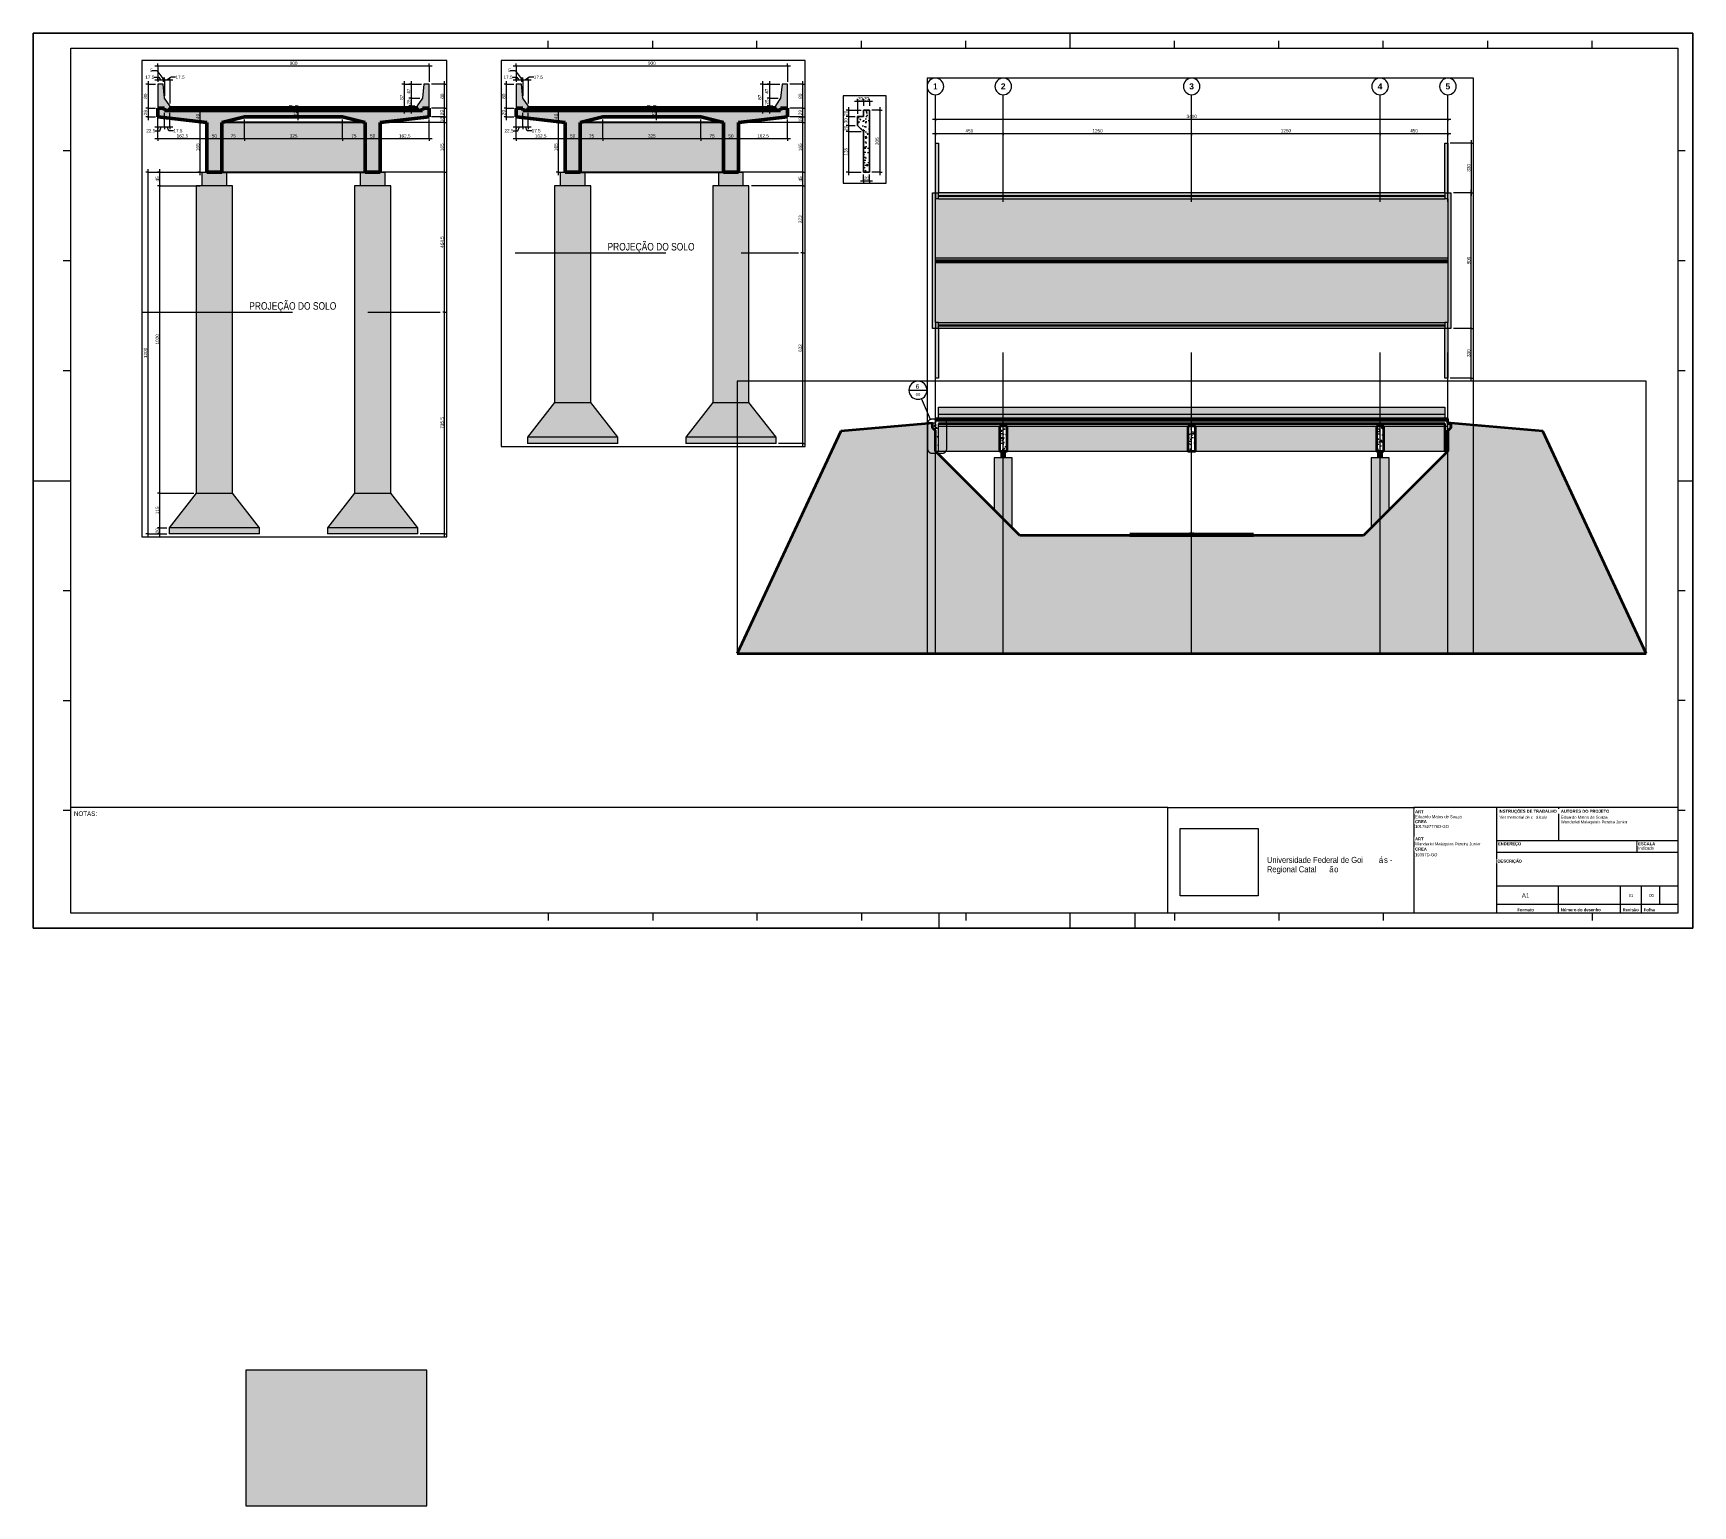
# Paper-space layout 'Layout1' of a CAD drawing. Header units: centimetres. Extents: x -14 to 96, y 0 to 98.
# The model-space entities are those that its viewports show. They can reach past a viewport. Long polylines and large blocks are cut down to what shows.
import ezdxf

# ---------------------------------------------------------------- set-up
doc = ezdxf.new("R2010")
doc.units = ezdxf.units.CM
doc.linetypes.add('_Tracejado médio', pattern=[0.3, 0.2, -0.1])
doc.linetypes.add('Traço ponto', pattern=[1.5875, 0.635, -0.47625, 0, -0.47625])
for name, color, linetype, lineweight in [('A-ANNO-DIMS', 7, 'Continuous', 9), ('A-ANNO-DIMS-100', 7, 'Continuous', 9), ('A-ANNO-DIMS-50', 7, 'Continuous', 9), ('A-ANNO-SYMB', 7, 'Continuous', 9), ('A-DETL-THIN', 7, 'Continuous', 18), ('A-FLOR', 7, 'Continuous', 9), ('A-FLOR-OVHD', 7, '_Tracejado médio', 18), ('A-FLOR-PATT', 7, 'Continuous', 18), ('A-GENM', 7, 'Continuous', 9), ('A-WALL', 7, 'Continuous', 9), ('A-WALL-PATT', 7, 'Continuous', 25), ('G-ANNO-TEXT', 7, 'Continuous', 9), ('G-ANNO-TTLB', 7, 'Continuous', 9), ('G-ANNO-TTLB-MEDM', 7, 'Continuous', 9), ('G-ANNO-TTLB-THIN', 7, 'Continuous', 9), ('G-ANNO-TTLB-WIDE', 7, 'Continuous', 9), ('S-GRID', 7, 'Continuous', 9), ('S-GRID-IDEN', 7, 'Continuous', 9)]:
    doc.layers.add(name, color=color, linetype=linetype, lineweight=lineweight)
doc.layers.add('G-ANNO-NPLT', color=7, linetype='Continuous', plot=False)
doc.styles.add('Arial', font='arial.ttf', dxfattribs={"height": 30})
doc.styles.add('Arial_1', font='arial.ttf', dxfattribs={"height": 20})
doc.styles.add('Arial_B', font='arial.ttf', dxfattribs={"width": 0.8, "height": 25})
doc.styles.add('Arial_B_1', font='arial.ttf', dxfattribs={"height": 40})
doc.styles.add('Arial_I', font='arial.ttf', dxfattribs={"height": 11})
doc.styles.add('Arial_I_1', font='arial.ttf', dxfattribs={"height": 22})
doc.styles.add('TechnicLite', font='techl___.ttf', dxfattribs={"height": 0.4})
doc.styles.add('TechnicLite_1', font='techl___.ttf', dxfattribs={"height": 0.3})
doc.styles.add('TechnicLite_2', font='techl___.ttf', dxfattribs={"height": 0.2})
doc.styles.add('TechnicLite_B', font='', dxfattribs={"height": 0.2})
doc.styles.get('TechnicLite_B').set_extended_font_data('TechnicLite', bold=True)
doc.dimstyles.new('COTA_VARIÁVEL', dxfattribs={"dimscale": 30.48, "dimtxt": 11.222853, "dimasz": 0.328084, "dimexe": 0.246063, "dimexo": 0.262467, "dimgap": 0, "dimtad": 1, "dimdec": 1, "dimrnd": 0.1, "dimdsep": 46, "dimtxsty": 'Arial_I', "dimblk1": 'DOTSMALL', "dimblk2": 'DOTSMALL', "dimsah": 1, "dimcen": 0.09, "dimdle": 0.328084, "dimazin": 0, "dimtfac": 1, "dimtdec": 4, "dimtix": 1, "dimtmove": 0, "dimatfit": 3, "dimfxl": 1, "dimtvp": 1, "dimtolj": 1, "dimtzin": 0, "dimarcsym": 2})
doc.dimstyles.new('COTA_VARIÁVEL_1', dxfattribs={"dimscale": 30.48, "dimtxt": 11.222853, "dimasz": 0.328084, "dimexe": 0.246063, "dimexo": 0.262467, "dimgap": 0, "dimtad": 1, "dimdec": 1, "dimrnd": 0.1, "dimdsep": 46, "dimtxsty": 'Arial_I', "dimblk1": 'DOTSMALL', "dimblk2": 'DOTSMALL', "dimsah": 1, "dimcen": 0.09, "dimdle": 0.328084, "dimazin": 0, "dimtfac": 1, "dimtdec": 4, "dimtix": 1, "dimtmove": 1, "dimatfit": 3, "dimfxl": 1, "dimtvp": 1, "dimtolj": 1, "dimtzin": 0, "dimarcsym": 2})
doc.dimstyles.new('COTA_VARIÁVEL_2', dxfattribs={"dimscale": 30.48, "dimtxt": 22.445707, "dimasz": 0.656168, "dimexe": 0.492126, "dimexo": 0.524934, "dimgap": 0, "dimtad": 1, "dimdec": 1, "dimrnd": 0.1, "dimdsep": 46, "dimtxsty": 'Arial_I_1', "dimblk1": 'DOTSMALL', "dimblk2": 'DOTSMALL', "dimsah": 1, "dimcen": 0.09, "dimdle": 0.656168, "dimazin": 0, "dimtfac": 1, "dimtdec": 4, "dimtix": 1, "dimtmove": 0, "dimatfit": 3, "dimfxl": 1, "dimtvp": 1, "dimtolj": 1, "dimtzin": 0, "dimarcsym": 2})
picture_1 = doc.add_image_def('image1.png', size_in_pixel=(165, 143))
pattern_1 = [(50, (1329.634, 256.45), (36.4365, -3.1877), [3.81, -41.91]), (355, (1329.634, 256.45), (-7.0485, 38.2117), [3.048, -33.528]), (100.451, (1332.67, 256.185), (29.3886, 35.0229), [3.238, -35.618]), (46.184, (1329.634, 266.61), (54.216, -8.4084), [5.715, -62.865]), (96.636, (1334.15, 265.91), (47.4805, 49.4854), [4.857, -53.427]), (351.184, (1329.634, 266.61), (47.481, 49.4846), [4.572, -50.292]), (21, (1334.714, 264.07), (30.32265, -20.4528), [3.81, -41.91]), (326, (1334.714, 264.07), (12.3607, 36.8379), [3.048, -33.528]), (71.451, (1337.24, 262.366), (42.6833, 16.3839), [3.238, -35.618]), (37.5, (1329.634, 256.451), (0.61807, 16.91082), [0.33528, -32.786, 0.33528, -33.701, -33.655]), (37.5, (1329.634, 256.451), (0.61807, 16.91082), [-67.158, 0.3353, -33.32]), (7.5, (1329.634, 256.451), (13.36414, 20.03578), [0.33528, -19.07, 0.33528, -32.024, -12.827]), (7.5, (1329.634, 256.451), (13.36414, 20.03578), [-51.765, 0.3353, -12.492]), (327.5, (1318.305, 256.451), (27.11816, -1.14606), [0.3353, -12.365, 0.3353, -39.289, -52.578]), (327.5, (1318.305, 256.451), (27.11816, -1.14606), [-52.324, 0.3353, -52.243]), (317.5, (1313.225, 256.45), (29.6258, 5.08507), [0.3353, -16.175, 0.3353, -25.979, -37.338]), (317.5, (1313.225, 256.45), (29.6258, 5.08507), [-42.824, 0.3353, -37.003])]
pattern_2 = [(50, (-1260.25, 256.45), (72.8738, -6.3761), [7.62, -83.82]), (355, (-1260.25, 256.45), (-14.097, 76.4224), [6.096, -67.056]), (100.451, (-1254.176, 255.92), (58.777, 70.0469), [6.476, -71.236]), (46.184, (-1260.25, 276.77), (108.4314, -16.8175), [11.43, -125.73]), (96.636, (-1251.21, 275.37), (94.961, 98.971), [9.714, -106.854]), (351.184, (-1260.25, 276.77), (94.9623, 98.97), [9.144, -100.584]), (21, (-1250.09, 271.69), (60.6457, -40.9065), [7.62, -83.82]), (326, (-1250.09, 271.69), (24.7208, 73.675), [6.096, -67.056]), (71.451, (-1245.035, 268.28), (85.3669, 32.7687), [6.476, -71.236]), (37.5, (-1260.25, 256.45), (1.23552, 33.82243), [0.67056, -65.573, 0.67056, -67.401, -67.31]), (37.5, (-1260.25, 256.45), (1.23552, 33.82243), [-134.315, 0.6706, -66.639]), (7.5, (-1260.25, 256.45), (26.72815, 40.07255), [0.67056, -38.141, 0.67056, -64.049, -25.654]), (7.5, (-1260.25, 256.45), (26.72815, 40.07255), [-103.53, 0.6706, -24.983]), (327.5, (-1282.906, 256.45), (54.23632, -2.29212), [0.67056, -24.729, 0.67056, -78.577, -105.156]), (327.5, (-1282.906, 256.45), (54.23632, -2.29212), [-104.648, 0.6706, -104.485]), (317.5, (-1293.066, 256.45), (59.2516, 10.17014), [0.6706, -32.349, 0.6706, -51.958, -74.676]), (317.5, (-1293.066, 256.45), (59.2516, 10.17014), [-85.649, 0.6706, -74.005])]

psp = doc.layouts.get("Layout1")

msp = doc.modelspace()

# ---------------------------------------------------------------- texts
at = {"layer": 'A-ANNO-SYMB', "attachment_point": 1}
for s, insert, char_height, width, style in [('6', (12339.89, 1509.72), 30, 28.8607, 'Arial'), ('00', (12339.43, 1451.33), 20, 38.481, 'Arial_1')]:
    msp.add_mtext(s, dxfattribs=dict(at, insert=insert, char_height=char_height, width=width, style=style))
at = {"layer": 'G-ANNO-TEXT', "char_height": 25, "width": 359.4767, "attachment_point": 1, "style": 'Arial_B'}
for insert in [(5909.27, 829.99), (4800.06, 633.46)]:
    msp.add_mtext('PROJEÇÃO DO SOLO', dxfattribs=dict(at, insert=insert))

# ---------------------------------------------------------------- blocks, each defined once
blk = doc.blocks.new('Carimbo Extensão - Folha A1-1767313-CAPA_ VISTAS 3D_ CORTES')
at = {"layer": 'G-ANNO-TTLB'}
for p, q in [((34.25, -0.1), (34.25, 0.9)), ((47.25, -0.1), (47.25, 0.9))]:
    blk.add_line(p, q, dxfattribs=at)
at = {"layer": 'G-ANNO-TTLB-MEDM'}
for p, q in [((-25.85, 59.3), (84.25, 59.3)), ((-25.85, -0.1), (-25.85, 59.3)), ((8.32, 58.3), (8.32, 58.8)), ((15.25, 58.3), (15.25, 58.8)), ((22.17, 58.3), (22.17, 58.8)), ((29.1, 58.3), (29.1, 58.8)), ((36.02, 58.3), (36.02, 58.8)), ((42.95, 58.3), (42.95, 59.3)), ((49.87, 58.3), (49.87, 58.8)), ((56.8, 58.3), (56.8, 58.8)), ((63.72, 58.3), (63.72, 58.8)), ((70.65, 58.3), (70.65, 58.8)), ((77.57, 58.3), (77.57, 58.8)), ((84.25, 59.3), (84.25, -0.1)), ((-23.35, 51.5), (-23.85, 51.5)), ((83.75, 51.5), (83.25, 51.5)), ((-23.35, 44.2), (-23.85, 44.2)), ((83.75, 44.2), (83.25, 44.2)), ((-23.35, 36.9), (-23.85, 36.9)), ((83.75, 36.9), (83.25, 36.9)), ((-25.85, 29.6), (-23.35, 29.6)), ((83.25, 29.6), (84.25, 29.6)), ((-23.35, 22.3), (-23.85, 22.3)), ((83.75, 22.3), (83.25, 22.3)), ((-23.85, 15), (-23.35, 15)), ((83.75, 15), (83.25, 15)), ((49.43, 7.9), (-23.35, 7.9)), ((49.43, 0.9), (49.43, 7.9)), ((49.43, 7.9), (65.75, 7.9)), ((83.25, 7.9), (65.75, 7.9)), ((65.75, 7.9), (65.75, 0.9)), ((71.25, 2.7), (71.25, 7.9)), ((75.35, 7.9), (75.35, 5.72)), ((-23.35, 7.7), (-23.85, 7.7)), ((83.75, 7.7), (83.25, 7.7)), ((71.25, 5.72), (83.25, 5.72)), ((80.55, 5.72), (80.55, 4.92)), ((83.25, 4.92), (71.25, 4.92)), ((71.25, 2.7), (83.25, 2.7)), ((71.25, 0.9), (71.25, 2.7)), ((75.35, 0.9), (75.35, 2.7)), ((79.45, 0.9), (79.45, 2.7)), ((80.85, 0.9), (80.85, 2.7)), ((82.05, 2.7), (82.05, 1.47)), ((83.25, 1.47), (71.25, 1.47)), ((8.32, 0.9), (8.32, 0.4)), ((15.25, 0.9), (15.25, 0.4)), ((22.17, 0.9), (22.17, 0.4)), ((29.1, 0.9), (29.1, 0.4)), ((36.02, 0.9), (36.02, 0.4)), ((42.95, -0.1), (42.95, 0.9)), ((49.87, 0.9), (49.87, 0.4)), ((56.8, 0.9), (56.8, 0.4)), ((63.72, 0.9), (63.72, 0.4)), ((77.57, 0.9), (77.57, 0.4)), ((84.25, -0.1), (-25.85, -0.1))]:
    blk.add_line(p, q, dxfattribs=at)
at = {"layer": 'G-ANNO-TTLB-THIN'}
for p, q in [((84.25, 59.3), (-25.85, 59.3)), ((-25.85, 59.3), (-25.85, -0.1)), ((84.25, -0.1), (84.25, 59.3)), ((-25.85, -0.1), (84.25, -0.1))]:
    blk.add_line(p, q, dxfattribs=at)
at = {"layer": 'G-ANNO-TTLB-WIDE'}
for p, q in [((-23.35, 58.3), (83.25, 58.3)), ((-23.35, 0.9), (-23.35, 58.3)), ((83.25, 58.3), (83.25, 0.9)), ((83.25, 0.9), (-23.35, 0.9))]:
    blk.add_line(p, q, dxfattribs=at)
at = {"layer": 'G-ANNO-TTLB'}
image = blk.add_image(picture_1, insert=(50.24, 2.04), size_in_units=(5.17, 4.48), dxfattribs=at)
image.dxf.flags = 7
at = {"layer": 'G-ANNO-TTLB', "attachment_point": 1, "bg_fill": 3, "box_fill_scale": 1.25, "bg_fill_color": 256, "bg_fill_true_color": 13158600, "bg_fill_transparency": 0}
for s, insert, char_height, width, style in [('NOTAS:', (-23.14, 7.65), 0.3, 1.8278, 'TechnicLite_1'), ('INSTRU', (71.37, 7.76), 0.2, 1.2506, 'TechnicLite_B'), ('CREA ', (65.83, 7.07), 0.2, 1.0662, 'TechnicLite_B'), ('ENDERE', (71.33, 5.6), 0.2, 1.3629, 'TechnicLite_B'), ('ESCALA', (80.63, 5.6), 0.2, 1.3549, 'TechnicLite_B'), ('Universidade Federal de Goi', (56, 4.63), 0.4, 9.003, 'TechnicLite'), ('CREA ', (65.83, 5.25), 0.2, 1.0662, 'TechnicLite_B'), ('DESCRI', (71.3, 4.45), 0.2, 1.2346, 'TechnicLite_B'), ('Formato', (72.61, 1.22), 0.2, 1.411, 'TechnicLite_B'), ('\\fTechnicLite|b1|i0|c0|p34|;N', (75.5, 1.22), 0.2, 0.2405, 'TechnicLite_B'), ('Revis', (79.6, 1.22), 0.2, 0.8738, 'TechnicLite_B')]:
    blk.add_mtext(s, dxfattribs=dict(at, insert=insert, char_height=char_height, width=width, style=style))
at = {"layer": 'G-ANNO-TTLB', "color": 5, "true_color": 0x0000ff, "insert": (72.91, 2.22), "char_height": 0.3, "width": 0.5051, "attachment_point": 1, "style": 'TechnicLite_1', "bg_fill": 3, "box_fill_scale": 1.25, "bg_fill_color": 256, "bg_fill_true_color": 13158600, "bg_fill_transparency": 0}
blk.add_mtext('A1', dxfattribs=at)
at = {"layer": 'G-ANNO-TTLB', "attachment_point": 1, "bg_fill": 3, "box_fill_scale": 1.25, "bg_fill_color": 256, "bg_fill_true_color": 13158600, "bg_fill_transparency": 0}
for s, insert, char_height, width, style in [('ART', (65.83, 7.73), 0.2, 0.6895, 'TechnicLite_B'), ('ÇÕ', (72.4, 7.76), 0.2, 0.473, 'TechnicLite_B'), ('ART', (65.83, 5.92), 0.2, 0.6895, 'TechnicLite_B'), ('\\fTechnicLite|b1|i0|c0|p34|;Ç', (72.45, 5.6), 0.2, 0.2325, 'TechnicLite_B'), ('á', (63.43, 4.63), 0.4, 0.4089, 'TechnicLite'), ('ÇÃ', (72.32, 4.45), 0.2, 0.465, 'TechnicLite_B'), ('Regional Catal', (56, 4.01), 0.4, 4.9945, 'TechnicLite'), ('\\fTechnicLite|b1|i0|c0|p34|;ú', (75.7, 1.22), 0.2, 0.1924, 'TechnicLite_B'), ('\\fTechnicLite|b1|i0|c0|p34|;ã', (80.32, 1.22), 0.2, 0.2165, 'TechnicLite_B')]:
    blk.add_mtext(s, dxfattribs=dict(at, insert=insert, char_height=char_height, width=width, style=style))
at = {"layer": 'G-ANNO-TTLB', "color": 5, "true_color": 0x0000ff, "char_height": 0.2, "attachment_point": 1, "style": 'TechnicLite_2'}
for s, insert, width in [('1017527776D-GO', (65.83, 6.75), 2.6857), ('19397D-GO', (65.83, 4.87), 1.7878), ('Indicada', (80.63, 5.31), 1.3388)]:
    blk.add_mtext(s, dxfattribs=dict(at, insert=insert, width=width))
at = {"layer": 'G-ANNO-TTLB', "attachment_point": 1, "bg_fill": 3, "box_fill_scale": 1.25, "bg_fill_color": 256, "bg_fill_true_color": 13158600, "bg_fill_transparency": 0}
for s, insert, char_height, width, style in [('ES DE TRABALHO', (72.79, 7.76), 0.2, 3.0304, 'TechnicLite_B'), ('\\fTechnicLite|b1|i0|c0|p34|;O', (72.65, 5.6), 0.2, 0.2405, 'TechnicLite_B'), ('s - ', (63.77, 4.63), 0.4, 1.1705, 'TechnicLite'), ('\\fTechnicLite|b1|i0|c0|p34|;O', (72.7, 4.45), 0.2, 0.2405, 'TechnicLite_B'), ('ã', (60.13, 4.01), 0.4, 0.4089, 'TechnicLite'), ('mero do desenho', (75.86, 1.22), 0.2, 2.7738, 'TechnicLite_B'), ('\\fTechnicLite|b1|i0|c0|p34|;o', (80.5, 1.22), 0.2, 0.1924, 'TechnicLite_B')]:
    blk.add_mtext(s, dxfattribs=dict(at, insert=insert, char_height=char_height, width=width, style=style))
at = {"layer": 'G-ANNO-TTLB', "color": 5, "true_color": 0x0000ff, "char_height": 0.2, "attachment_point": 1, "style": 'TechnicLite_2'}
for s, insert, width in [('Eduardo Matos de Souza ', (65.83, 7.4), 4.2169), ('Wanderlei Malaquias Pereira Junior', (65.83, 5.59), 6.0127)]:
    blk.add_mtext(s, dxfattribs=dict(at, insert=insert, width=width))
for s, insert, width in [('Ver memorial de c', (71.43, 7.36), 2.9422), ('á', (73.86, 7.36), 0.2084), ('lculo  ', (74.03, 7.36), 1.1544), ('Wanderlei Malaquiais Pereira Junior', (75.5, 7.05), 6.1089), ('Eduardo Matos de Souza', (75.5, 7.36), 4.0726)]:
    blk.add_mtext(s, dxfattribs=dict(at, insert=insert, width=width))
at = {"layer": 'G-ANNO-TTLB', "attachment_point": 1, "bg_fill": 3, "box_fill_scale": 1.25, "bg_fill_color": 256, "bg_fill_true_color": 13158600, "bg_fill_transparency": 0}
for s, insert, char_height, width, style in [('o', (60.46, 4.01), 0.4, 0.3608, 'TechnicLite'), ('Folha', (81, 1.22), 0.2, 0.9861, 'TechnicLite_B')]:
    blk.add_mtext(s, dxfattribs=dict(at, insert=insert, char_height=char_height, width=width, style=style))
at = {"layer": 'G-ANNO-TTLB', "insert": (75.5, 7.76), "char_height": 0.2, "width": 0.2325, "attachment_point": 1, "style": 'TechnicLite_B', "bg_fill": 3, "box_fill_scale": 1.25, "bg_fill_color": 256, "bg_fill_true_color": 13158600, "bg_fill_transparency": 0}
blk.add_mtext('\\fTechnicLite|b1|i0|c0|p34|;A', dxfattribs=at)
at = {"layer": 'G-ANNO-TTLB', "insert": (75.7, 7.76), "char_height": 0.2, "width": 3.7198, "attachment_point": 1, "style": 'TechnicLite_B', "bg_fill": 3, "box_fill_scale": 1.25, "bg_fill_color": 256, "bg_fill_true_color": 13158600, "bg_fill_transparency": 0}
blk.add_mtext('UTORES DO PROJETO', dxfattribs=at)
blk = doc.blocks.new('asfalto4 - asfalto-1761090-VISTA 3D')
at = {"layer": 'A-FLOR', "true_color": 0xf7f0f0}
blk.add_hatch(color=7, dxfattribs=at).paths.add_polyline_path([(2915.18, -714.13), (2291.41, 782.03), (2196.42, 802.99), (2196.42, 540.13), (2283.57, 435.87), (2285.59, 432.19), (2286.4, 428.47), (2286.4, 409.26), (2286, 405.53), (2284.41, 401.84), (2281.62, 398.19), (2277.66, 394.63), (2272.56, 391.19), (2266.37, 387.88), (2259.13, 384.74), (2250.56, 381.7), (2241.75, 379.06), (2231.75, 376.57), (2217.9, 373.81), (2209.54, 372.38), (2195.74, 370.52), (2184.98, 369.35), (2168.22, 368.09), (2156.48, 367.51), (2138.17, 367.15), (2128.88, 367.19), (2118.04, 367.43), (2101.37, 368.3), (2084.44, 369.72), (2079.62, 370.2), (2064.01, 372.31), (2055.74, 373.62), (2044.73, 375.77), (2034.46, 378.17), (2023.38, 381.37), (2015.12, 384.24), (2008.86, 386.77), (2000.94, 390.87), (1996.82, 393.43), (1992.46, 396.95), (1989.22, 400.65), (1987.25, 404.25), (1986.44, 408.65), (1986.44, 427.18), (1986.83, 430.91), (1988.43, 434.6), (1992.46, 439.73), (2076.42, 540.1), (2076.42, 771.94), (1976.01, 711.89), (1976.01, 408.31), (2063.16, 304.05), (2065.18, 300.36), (2065.99, 296.65), (2065.99, 277.43), (2065.6, 273.7), (2064, 270.01), (2061.21, 266.36), (2056.31, 262.17), (2052.15, 259.36), (2045.96, 256.05), (2038.72, 252.91), (2030.49, 249.97), (2021.34, 247.24), (2011.34, 244.74), (2000.58, 242.51), (1989.13, 240.55), (1977.1, 238.88), (1964.57, 237.52), (1947.81, 236.26), (1936.08, 235.68), (1917.76, 235.33), (1908.47, 235.36), (1897.63, 235.6), (1880.96, 236.47), (1864.03, 237.9), (1859.21, 238.37), (1846.99, 239.94), (1835.33, 241.8), (1824.32, 243.94), (1814.05, 246.34), (1804.6, 249), (1796.04, 251.87), (1788.45, 254.95), (1781.89, 258.2), (1775.7, 262.17), (1772.05, 265.12), (1768.85, 268.74), (1766.84, 272.42), (1766.03, 276.14), (1766.03, 295.36), (1766.42, 299.08), (1768.02, 302.78), (1772.05, 307.9), (1856.01, 408.65), (1856.01, 640.11), (1212.67, 255.33), (17.07, 408.34), (16.99, 407.62), (15.4, 403.92), (12.6, 400.28), (8.65, 396.72), (3.55, 393.28), (-2.64, 389.97), (-9.88, 386.83), (-21.31, 382.93), (-27.26, 381.15), (-37.26, 378.66), (-48.02, 376.42), (-59.47, 374.46), (-73.27, 372.6), (-84.03, 371.43), (-100.79, 370.18), (-112.19, 369.61), (-130.84, 369.24), (-140.13, 369.28), (-150.97, 369.52), (-167.64, 370.38), (-184.57, 371.81), (-189.39, 372.29), (-205, 374.39), (-213.27, 375.71), (-224.28, 377.85), (-234.55, 380.26), (-244.01, 382.91), (-252.56, 385.79), (-260.15, 388.86), (-268.07, 392.96), (-272.19, 395.51), (-277.01, 399.56), (-279.79, 402.74), (-281.76, 406.34), (-282.57, 410.88), (-282.57, 429.27), (-282.18, 432.99), (-280.58, 436.69), (-276.55, 441.82), (-273.46, 445.52), (-293, 448.02), (-293, 410.39), (-205.85, 306.13), (-203.83, 302.45), (-203.02, 298.73), (-203.06, 279.09), (-203.41, 275.79), (-205.01, 272.1), (-207.8, 268.45), (-211.76, 264.89), (-216.86, 261.45), (-223.05, 258.14), (-230.29, 255), (-238.52, 252.05), (-247.67, 249.32), (-257.67, 246.83), (-268.43, 244.59), (-279.88, 242.64), (-293.94, 240.75), (-304.44, 239.61), (-321.2, 238.35), (-332.93, 237.77), (-351.25, 237.41), (-360.54, 237.45), (-371.38, 237.69), (-388.05, 238.55), (-404.98, 239.98), (-409.8, 240.46), (-422.02, 242.02), (-433.68, 243.88), (-444.69, 246.03), (-454.96, 248.43), (-464.41, 251.08), (-472.97, 253.96), (-480.56, 257.03), (-488.66, 261.24), (-492.6, 263.69), (-496.96, 267.21), (-500.16, 270.83), (-502.17, 274.51), (-502.98, 278.22), (-502.98, 297.44), (-502.59, 301.17), (-500.99, 304.86), (-496.96, 309.99), (-413, 410.36), (-413, 463.37), (-856.67, 520.15), (-1364.92, 1123.34), (-1364.92, 1253.07), (-1383.08, 1274.61), (-1383.08, 1303.44), (-1935.41, 1322.96), (-2559.18, -13.54), (2291.41, -634.3)])
blk = doc.blocks.new('tTB2 - tTB-1737867-CORTE A')
at = {"layer": 'A-GENM', "lineweight": 18, "true_color": 0x696969}
h = blk.add_hatch(dxfattribs=at)
h.set_pattern_fill('FP_1', color=251, style=0, pattern_type=2)
h.set_pattern_definition(pattern_1)
h.paths.add_polyline_path([(1882.22, 1270), (1882.22, 1277), (1904.72, 1277), (1904.72, 1357), (1887.22, 1357), (1882.22, 1310), (1864.72, 1285), (1864.72, 1270)])
h.paths.add_polyline_path([(1044.72, 1270), (1044.72, 1285), (1027.22, 1310), (1022.22, 1357), (1004.72, 1357), (1004.72, 1277), (1027.22, 1277), (1027.22, 1270)])
at = {"layer": 'A-GENM', "lineweight": 18}
for p, q in [((1004.72, 1357), (1004.72, 1277)), ((1022.22, 1357), (1004.72, 1357)), ((1027.22, 1310), (1022.22, 1357)), ((1887.22, 1357), (1882.22, 1310)), ((1904.72, 1357), (1887.22, 1357)), ((1904.72, 1277), (1904.72, 1357)), ((1044.72, 1285), (1027.22, 1310)), ((1882.22, 1310), (1864.72, 1285)), ((1044.72, 1270), (1044.72, 1285)), ((1864.72, 1285), (1864.72, 1270)), ((1004.72, 1277), (1027.22, 1277)), ((1027.22, 1277), (1027.22, 1270)), ((1882.22, 1270), (1882.22, 1277)), ((1882.22, 1277), (1904.72, 1277)), ((1027.22, 1270), (1044.72, 1270)), ((1864.72, 1270), (1882.22, 1270))]:
    blk.add_line(p, q, dxfattribs=at)
blk = doc.blocks.new('Modelos genéricos 3 - Modelos genéricos 3-1742460-CORTE A')
at = {"layer": 'A-GENM', "lineweight": 18, "true_color": 0x7f7f7f}
for points in [[(1692.3, 0), (1717.22, 0), (1717.22, 1020), (1657.22, 1020), (1657.22, 0), (1691.75, 0)], [(1718.34, 0), (1777.22, 0), (1777.22, 1020), (1717.22, 1020), (1717.22, 0)], [(1585.13, -115), (1717.22, -115), (1717.22, 0), (1657.22, 0), (1608.69, -62.02), (1591.42, -84.15), (1567.37, -115), (1579.29, -115)], [(1757.13, -115), (1867.07, -115), (1818.66, -52.97), (1784.86, -9.78), (1777.22, 0), (1717.22, 0), (1717.22, -115), (1744.01, -115)], [(1647.68, -135), (1717.22, -135), (1717.22, -115), (1567.37, -115), (1567.37, -135), (1640.29, -135)], [(1815.91, -135), (1867.07, -135), (1867.07, -115), (1717.22, -115), (1717.22, -135), (1805.39, -135)]]:
    blk.add_hatch(color=8, dxfattribs=at).paths.add_polyline_path(points)
at = {"layer": 'A-GENM', "lineweight": 18}
for p, q in [((1657.22, 1020), (1657.22, 0)), ((1717.22, 1020), (1657.22, 1020)), ((1777.22, 1020), (1717.22, 1020)), ((1777.22, 0), (1777.22, 1020)), ((1657.22, 0), (1567.22, -115)), ((1657.22, 0), (1657.83, 0)), ((1657.83, 0), (1659.65, 0)), ((1659.65, 0), (1662.65, 0)), ((1662.65, 0), (1666.75, 0)), ((1666.75, 0), (1671.88, 0)), ((1671.88, 0), (1677.93, 0)), ((1677.93, 0), (1684.79, 0)), ((1684.79, 0), (1692.3, 0)), ((1692.3, 0), (1700.32, 0)), ((1700.32, 0), (1708.68, 0)), ((1708.68, 0), (1717.22, 0)), ((1717.22, 0), (1725.76, 0)), ((1725.76, 0), (1734.13, 0)), ((1734.13, 0), (1742.15, 0)), ((1742.15, 0), (1749.66, 0)), ((1749.66, 0), (1756.52, 0)), ((1756.52, 0), (1762.57, 0)), ((1762.57, 0), (1767.7, 0)), ((1767.7, 0), (1771.8, 0)), ((1771.8, 0), (1774.79, 0)), ((1774.79, 0), (1776.61, 0)), ((1776.61, 0), (1777.22, 0)), ((1867.22, -115), (1777.22, 0)), ((1567.22, -115), (1567.22, -135)), ((1567.37, -115), (1567.22, -115)), ((1568.58, -115), (1567.22, -115)), ((1579.29, -115), (1568.58, -115)), ((1585.13, -115), (1579.29, -115)), ((1592.04, -115), (1585.13, -115)), ((1599.95, -115), (1592.04, -115)), ((1608.8, -115), (1599.95, -115)), ((1618.53, -115), (1608.8, -115)), ((1629.06, -115), (1618.53, -115)), ((1652.14, -115), (1629.06, -115)), ((1664.52, -115), (1652.14, -115)), ((1677.32, -115), (1664.52, -115)), ((1717.22, -115), (1677.32, -115)), ((1744.01, -115), (1717.22, -115)), ((1757.13, -115), (1744.01, -115)), ((1769.93, -115), (1757.13, -115)), ((1782.31, -115), (1769.93, -115)), ((1794.16, -115), (1782.31, -115)), ((1805.39, -115), (1794.16, -115)), ((1815.91, -115), (1805.39, -115)), ((1825.64, -115), (1815.91, -115)), ((1834.5, -115), (1825.64, -115)), ((1842.41, -115), (1834.5, -115)), ((1849.31, -115), (1842.41, -115)), ((1855.15, -115), (1849.31, -115)), ((1865.87, -115), (1855.15, -115)), ((1867.22, -115), (1865.87, -115)), ((1867.22, -115), (1867.07, -115)), ((1867.22, -135), (1867.22, -115)), ((1567.37, -135), (1567.22, -135)), ((1568.58, -135), (1567.22, -135)), ((1579.29, -135), (1568.58, -135)), ((1585.13, -135), (1579.29, -135)), ((1592.04, -135), (1585.13, -135)), ((1599.95, -135), (1592.04, -135)), ((1608.8, -135), (1599.95, -135)), ((1618.53, -135), (1608.8, -135)), ((1629.06, -135), (1618.53, -135)), ((1652.14, -135), (1629.06, -135)), ((1664.52, -135), (1652.14, -135)), ((1677.32, -135), (1664.52, -135)), ((1717.22, -135), (1677.32, -135)), ((1744.01, -135), (1717.22, -135)), ((1757.13, -135), (1744.01, -135)), ((1769.93, -135), (1757.13, -135)), ((1782.31, -135), (1769.93, -135)), ((1794.16, -135), (1782.31, -135)), ((1805.39, -135), (1794.16, -135)), ((1815.91, -135), (1805.39, -135)), ((1825.64, -135), (1815.91, -135)), ((1834.5, -135), (1825.64, -135)), ((1842.41, -135), (1834.5, -135)), ((1849.31, -135), (1842.41, -135)), ((1855.15, -135), (1849.31, -135)), ((1865.87, -135), (1855.15, -135)), ((1867.22, -135), (1865.87, -135)), ((1867.22, -135), (1867.07, -135))]:
    blk.add_line(p, q, dxfattribs=at)
blk = doc.blocks.new('Modelos genéricos 4 - Modelos genéricos 3-1742633-CORTE A')
at = {"layer": 'A-GENM', "lineweight": 18, "true_color": 0x7f7f7f}
for points in [[(1159.76, 0), (1192.22, 0), (1192.22, 1020), (1132.22, 1020), (1132.22, 0), (1156.36, 0)], [(1244.75, 0), (1252.22, 0), (1252.22, 1020), (1192.22, 1020), (1192.22, 0), (1242.7, 0)], [(1060.13, -115), (1192.22, -115), (1192.22, 0), (1132.22, 0), (1083.69, -62.02), (1066.42, -84.15), (1042.37, -115), (1054.29, -115)], [(1232.13, -115), (1342.07, -115), (1293.66, -52.97), (1259.86, -9.78), (1252.22, 0), (1192.22, 0), (1192.22, -115), (1219.01, -115)], [(1060.13, -135), (1192.22, -135), (1192.22, -115), (1042.37, -115), (1042.37, -135), (1054.29, -135)], [(1290.91, -135), (1342.07, -135), (1342.07, -115), (1192.22, -115), (1192.22, -135), (1280.39, -135)]]:
    blk.add_hatch(color=8, dxfattribs=at).paths.add_polyline_path(points)
at = {"layer": 'A-GENM', "lineweight": 18}
for p, q in [((1132.22, 1020), (1132.22, 0)), ((1192.22, 1020), (1132.22, 1020)), ((1252.22, 1020), (1192.22, 1020)), ((1252.22, 0), (1252.22, 1020)), ((1132.22, 0), (1042.22, -115)), ((1132.22, 0), (1132.83, 0)), ((1132.83, 0), (1134.65, 0)), ((1134.65, 0), (1137.65, 0)), ((1137.65, 0), (1141.75, 0)), ((1141.75, 0), (1146.88, 0)), ((1146.88, 0), (1152.93, 0)), ((1152.93, 0), (1159.79, 0)), ((1159.79, 0), (1167.3, 0)), ((1167.3, 0), (1175.32, 0)), ((1175.32, 0), (1183.68, 0)), ((1183.68, 0), (1192.22, 0)), ((1192.22, 0), (1200.76, 0)), ((1200.76, 0), (1209.13, 0)), ((1209.13, 0), (1217.15, 0)), ((1217.15, 0), (1224.66, 0)), ((1224.66, 0), (1231.52, 0)), ((1231.52, 0), (1237.57, 0)), ((1237.57, 0), (1242.7, 0)), ((1242.7, 0), (1246.8, 0)), ((1246.8, 0), (1249.79, 0)), ((1249.79, 0), (1251.61, 0)), ((1251.61, 0), (1252.22, 0)), ((1342.22, -115), (1252.22, 0)), ((1042.22, -115), (1042.22, -135)), ((1042.37, -115), (1042.22, -115)), ((1043.58, -115), (1042.22, -115)), ((1054.29, -115), (1043.58, -115)), ((1060.13, -115), (1054.29, -115)), ((1067.04, -115), (1060.13, -115)), ((1074.95, -115), (1067.04, -115)), ((1083.8, -115), (1074.95, -115)), ((1093.53, -115), (1083.8, -115)), ((1104.06, -115), (1093.53, -115)), ((1127.14, -115), (1104.06, -115)), ((1139.52, -115), (1127.14, -115)), ((1152.32, -115), (1139.52, -115)), ((1192.22, -115), (1152.32, -115)), ((1219.01, -115), (1192.22, -115)), ((1232.13, -115), (1219.01, -115)), ((1244.93, -115), (1232.13, -115)), ((1257.31, -115), (1244.93, -115)), ((1269.16, -115), (1257.31, -115)), ((1280.39, -115), (1269.16, -115)), ((1290.91, -115), (1280.39, -115)), ((1300.64, -115), (1290.91, -115)), ((1309.5, -115), (1300.64, -115)), ((1317.41, -115), (1309.5, -115)), ((1324.31, -115), (1317.41, -115)), ((1330.15, -115), (1324.31, -115)), ((1340.87, -115), (1330.15, -115)), ((1342.22, -115), (1340.87, -115)), ((1342.22, -115), (1342.07, -115)), ((1342.22, -135), (1342.22, -115)), ((1042.37, -135), (1042.22, -135)), ((1043.58, -135), (1042.22, -135)), ((1054.29, -135), (1043.58, -135)), ((1060.13, -135), (1054.29, -135)), ((1067.04, -135), (1060.13, -135)), ((1074.95, -135), (1067.04, -135)), ((1083.8, -135), (1074.95, -135)), ((1093.53, -135), (1083.8, -135)), ((1104.06, -135), (1093.53, -135)), ((1127.14, -135), (1104.06, -135)), ((1139.52, -135), (1127.14, -135)), ((1152.32, -135), (1139.52, -135)), ((1192.22, -135), (1152.32, -135)), ((1219.01, -135), (1192.22, -135)), ((1232.13, -135), (1219.01, -135)), ((1244.93, -135), (1232.13, -135)), ((1257.31, -135), (1244.93, -135)), ((1269.16, -135), (1257.31, -135)), ((1280.39, -135), (1269.16, -135)), ((1290.91, -135), (1280.39, -135)), ((1300.64, -135), (1290.91, -135)), ((1309.5, -135), (1300.64, -135)), ((1317.41, -135), (1309.5, -135)), ((1324.31, -135), (1317.41, -135)), ((1330.15, -135), (1324.31, -135)), ((1340.87, -135), (1330.15, -135)), ((1342.22, -135), (1340.87, -135)), ((1342.22, -135), (1342.07, -135))]:
    blk.add_line(p, q, dxfattribs=at)
blk = doc.blocks.new('Modelos genéricos 5 - Modelos genéricos 5-1743076-CORTE A')
at = {"layer": 'A-GENM', "lineweight": 18, "true_color": 0x7f7f7f}
blk.add_hatch(color=8, dxfattribs=at).paths.add_polyline_path([(1708.68, 1020), (1757.22, 1020), (1757.22, 1065), (1677.22, 1065), (1677.22, 1020), (1700.32, 1020)])
at = {"layer": 'A-GENM', "lineweight": 18}
for p, q in [((1677.22, 1020), (1677.22, 1065)), ((1742.22, 1065), (1757.22, 1065)), ((1757.22, 1065), (1757.22, 1020))]:
    blk.add_line(p, q, dxfattribs=at)
blk = doc.blocks.new('Modelos genéricos 6 - Modelos genéricos 5-1743127-CORTE A')
at = {"layer": 'A-GENM', "lineweight": 18, "true_color": 0x7f7f7f}
blk.add_hatch(color=8, dxfattribs=at).paths.add_polyline_path([(1152.93, 1020), (1232.22, 1020), (1232.22, 1065), (1152.22, 1065), (1152.22, 1020)])
at = {"layer": 'A-GENM', "lineweight": 18}
for p, q in [((1152.22, 1065), (1167.23, 1065)), ((1152.22, 1020), (1152.22, 1065)), ((1232.22, 1065), (1232.22, 1020))]:
    blk.add_line(p, q, dxfattribs=at)
blk = doc.blocks.new('tTB5 - tTB-1749785-CORTE A')
at = {"layer": 'A-WALL', "lineweight": 25, "true_color": 0x818476}
blk.add_hatch(color=8, dxfattribs=at).paths.add_polyline_path([(1692.22, 1065), (1692.22, 1230), (1217.22, 1230), (1217.22, 1065), (1530.3, 1065)])
at = {"layer": 'A-WALL', "lineweight": 25}
for p, q in [((1692.22, 1230), (1217.22, 1230)), ((1217.22, 1065), (1692.22, 1065))]:
    blk.add_line(p, q, dxfattribs=at)
blk = doc.blocks.new('tTB1 - tTB-1754749-CORTE A')
at = {"layer": 'A-WALL-PATT', "lineweight": 18, "true_color": 0x696969}
h = blk.add_hatch(dxfattribs=at)
h.set_pattern_fill('FP_1', color=251, style=0, pattern_type=2)
h.set_pattern_definition(pattern_1)
h.paths.add_polyline_path([(1742.22, 1065), (1742.22, 1230), (1904.72, 1248), (1904.72, 1277), (1882.22, 1277), (1882.22, 1270), (1027.22, 1270), (1027.22, 1277), (1004.72, 1277), (1004.72, 1248), (1167.23, 1230), (1167.23, 1065), (1217.22, 1065), (1217.22, 1230), (1292.22, 1248), (1617.22, 1248), (1692.22, 1230), (1692.22, 1065)])
at = {"layer": 'A-WALL', "lineweight": 50}
for p, q in [((1027.22, 1277), (1004.72, 1277)), ((1004.72, 1277), (1004.72, 1248)), ((1027.22, 1270), (1027.22, 1277)), ((1904.72, 1277), (1882.22, 1277)), ((1882.22, 1277), (1882.22, 1270)), ((1904.72, 1248), (1904.72, 1277)), ((1474.72, 1270), (1027.22, 1270)), ((1882.22, 1270), (1474.72, 1270)), ((1004.72, 1248), (1167.23, 1230)), ((1217.22, 1230), (1292.22, 1248)), ((1292.22, 1248), (1474.72, 1248)), ((1474.72, 1248), (1617.22, 1248)), ((1617.22, 1248), (1692.22, 1230)), ((1742.22, 1230), (1904.72, 1248)), ((1167.23, 1230), (1167.23, 1065)), ((1217.22, 1065), (1217.22, 1230)), ((1692.22, 1230), (1692.22, 1065)), ((1742.22, 1065), (1742.22, 1230)), ((1167.23, 1065), (1217.22, 1065)), ((1692.22, 1065), (1742.22, 1065))]:
    blk.add_line(p, q, dxfattribs=at)
blk = doc.blocks.new('asfalto - asfalto-1759954-CORTE A')
at = {"layer": 'A-FLOR', "lineweight": 18, "true_color": 0x6b6b6b}
blk.add_hatch(color=251, dxfattribs=at).paths.add_polyline_path([(1864.72, 1270), (1864.72, 1278), (1454.72, 1280), (1044.72, 1278), (1044.72, 1270), (1530.3, 1270)])
at = {"layer": 'A-FLOR', "lineweight": 50}
for p, q in [((1454.72, 1280), (1044.72, 1278)), ((1864.72, 1278), (1454.72, 1280)), ((1044.72, 1278), (1044.72, 1270)), ((1864.72, 1270), (1864.72, 1278)), ((1044.72, 1270), (1454.72, 1270)), ((1454.72, 1270), (1864.72, 1270))]:
    blk.add_line(p, q, dxfattribs=at)
blk = doc.blocks.new('asfalto1 - asfalto-1760055-CORTE A')
at = {"layer": 'A-FLOR-PATT', "true_color": 0xffff80}
h = blk.add_hatch(color=51, dxfattribs=at)
h.paths.add_polyline_path([(1439.72, 1279.92), (1449.72, 1279.97), (1449.72, 1280.97), (1439.72, 1280.92), (1439.72, 1279.97)])
h.paths.add_polyline_path([(1469.72, 1279.92), (1469.72, 1280.92), (1459.72, 1280.92), (1459.72, 1279.97)])
at = {"layer": 'A-FLOR', "lineweight": 50}
for p, q in [((1449.72, 1280.97), (1439.72, 1280.92)), ((1439.72, 1280.92), (1439.72, 1279.92)), ((1449.72, 1279.97), (1449.72, 1280.97)), ((1469.72, 1280.92), (1459.72, 1280.97)), ((1459.72, 1280.97), (1459.72, 1279.97)), ((1469.72, 1279.92), (1469.72, 1280.92)), ((1439.72, 1279.92), (1449.72, 1279.97)), ((1459.72, 1279.97), (1469.72, 1279.92))]:
    blk.add_line(p, q, dxfattribs=at)
blk = doc.blocks.new('tTB2 - tTB-1737867-CORTE B')
at = {"layer": 'A-GENM', "lineweight": 18, "true_color": 0x696969}
h = blk.add_hatch(dxfattribs=at)
h.set_pattern_fill('FP_1', color=251, style=0, pattern_type=2)
h.set_pattern_definition(pattern_1)
h.paths.add_polyline_path([(1882.22, 1270), (1882.22, 1277), (1904.72, 1277), (1904.72, 1357), (1887.22, 1357), (1882.22, 1310), (1864.72, 1285), (1864.72, 1270)])
h.paths.add_polyline_path([(1044.72, 1270), (1044.72, 1285), (1027.22, 1310), (1022.22, 1357), (1004.72, 1357), (1004.72, 1277), (1027.22, 1277), (1027.22, 1270)])
at = {"layer": 'A-GENM', "lineweight": 18}
for p, q in [((1004.72, 1357), (1004.72, 1277)), ((1022.22, 1357), (1004.72, 1357)), ((1027.22, 1310), (1022.22, 1357)), ((1887.22, 1357), (1882.22, 1310)), ((1904.72, 1357), (1887.22, 1357)), ((1904.72, 1277), (1904.72, 1357)), ((1044.72, 1285), (1027.22, 1310)), ((1882.22, 1310), (1864.72, 1285)), ((1044.72, 1270), (1044.72, 1285)), ((1864.72, 1285), (1864.72, 1270)), ((1004.72, 1277), (1027.22, 1277)), ((1027.22, 1277), (1027.22, 1270)), ((1882.22, 1270), (1882.22, 1277)), ((1882.22, 1277), (1904.72, 1277)), ((1027.22, 1270), (1044.72, 1270)), ((1864.72, 1270), (1882.22, 1270))]:
    blk.add_line(p, q, dxfattribs=at)
blk = doc.blocks.new('Modelos genéricos 7 - Modelos genéricos 3-1743157-CORTE B')
at = {"layer": 'A-GENM', "lineweight": 18, "true_color": 0x7f7f7f}
for points in [[(1688.54, 300), (1717.22, 300), (1717.22, 1020), (1657.22, 1020), (1657.22, 300), (1684.79, 300)], [(1773.3, 300), (1777.22, 300), (1777.22, 1020), (1717.22, 1020), (1717.22, 300), (1771.8, 300)], [(1585.13, 185), (1717.22, 185), (1717.22, 300), (1657.22, 300), (1607.49, 236.45), (1591.42, 215.85), (1567.37, 185), (1579.29, 185)], [(1757.13, 185), (1867.07, 185), (1818.66, 247.03), (1784.86, 290.22), (1777.22, 300), (1749.66, 300), (1749.66, 300), (1717.22, 300), (1717.22, 185), (1744.01, 185)], [(1599.95, 165), (1717.22, 165), (1717.22, 185), (1567.37, 185), (1567.37, 165), (1592.04, 165)], [(1815.91, 165), (1867.07, 165), (1867.07, 185), (1717.22, 185), (1717.22, 165), (1805.39, 165)]]:
    blk.add_hatch(color=8, dxfattribs=at).paths.add_polyline_path(points)
at = {"layer": 'A-GENM', "lineweight": 18}
for p, q in [((1657.22, 1020), (1657.22, 300)), ((1717.22, 1020), (1657.22, 1020)), ((1777.22, 1020), (1717.22, 1020)), ((1777.22, 300), (1777.22, 1020)), ((1657.22, 300), (1567.22, 185)), ((1657.22, 300), (1657.83, 300)), ((1657.83, 300), (1659.65, 300)), ((1659.65, 300), (1662.65, 300)), ((1662.65, 300), (1666.75, 300)), ((1666.75, 300), (1671.88, 300)), ((1671.88, 300), (1677.93, 300)), ((1677.93, 300), (1684.79, 300)), ((1684.79, 300), (1692.3, 300)), ((1692.3, 300), (1700.32, 300)), ((1700.32, 300), (1708.68, 300)), ((1708.68, 300), (1717.22, 300)), ((1717.22, 300), (1725.76, 300)), ((1725.76, 300), (1734.13, 300)), ((1734.13, 300), (1742.15, 300)), ((1742.15, 300), (1749.66, 300)), ((1749.66, 300), (1756.52, 300)), ((1756.52, 300), (1762.57, 300)), ((1762.57, 300), (1767.7, 300)), ((1767.7, 300), (1771.8, 300)), ((1771.8, 300), (1774.79, 300)), ((1774.79, 300), (1776.61, 300)), ((1776.61, 300), (1777.22, 300)), ((1867.22, 185), (1777.22, 300)), ((1567.22, 185), (1567.22, 165)), ((1567.37, 185), (1567.22, 185)), ((1567.37, 185), (1567.22, 185)), ((1570.98, 185), (1567.37, 185)), ((1574.57, 185), (1570.98, 185)), ((1585.13, 185), (1574.57, 185)), ((1599.95, 185), (1585.13, 185)), ((1618.53, 185), (1599.95, 185)), ((1640.29, 185), (1618.53, 185)), ((1652.14, 185), (1640.29, 185)), ((1664.52, 185), (1652.14, 185)), ((1677.32, 185), (1664.52, 185)), ((1690.44, 185), (1677.32, 185)), ((1703.78, 185), (1690.44, 185)), ((1717.22, 185), (1703.78, 185)), ((1730.67, 185), (1717.22, 185)), ((1757.13, 185), (1730.67, 185)), ((1769.93, 185), (1757.13, 185)), ((1782.31, 185), (1769.93, 185)), ((1815.91, 185), (1782.31, 185)), ((1834.5, 185), (1815.91, 185)), ((1849.31, 185), (1834.5, 185)), ((1859.88, 185), (1849.31, 185)), ((1863.46, 185), (1859.88, 185)), ((1867.07, 185), (1863.46, 185)), ((1867.22, 185), (1867.07, 185)), ((1867.22, 185), (1867.07, 185)), ((1867.22, 165), (1867.22, 185)), ((1567.37, 165), (1567.22, 165)), ((1567.37, 165), (1567.22, 165)), ((1570.98, 165), (1567.37, 165)), ((1574.57, 165), (1570.98, 165)), ((1585.13, 165), (1574.57, 165)), ((1599.95, 165), (1585.13, 165)), ((1618.53, 165), (1599.95, 165)), ((1640.29, 165), (1618.53, 165)), ((1652.14, 165), (1640.29, 165)), ((1664.52, 165), (1652.14, 165)), ((1677.32, 165), (1664.52, 165)), ((1690.44, 165), (1677.32, 165)), ((1703.78, 165), (1690.44, 165)), ((1717.22, 165), (1703.78, 165)), ((1730.67, 165), (1717.22, 165)), ((1757.13, 165), (1730.67, 165)), ((1769.93, 165), (1757.13, 165)), ((1782.31, 165), (1769.93, 165)), ((1815.91, 165), (1782.31, 165)), ((1834.5, 165), (1815.91, 165)), ((1849.31, 165), (1834.5, 165)), ((1859.88, 165), (1849.31, 165)), ((1863.46, 165), (1859.88, 165)), ((1867.07, 165), (1863.46, 165)), ((1867.22, 165), (1867.07, 165)), ((1867.22, 165), (1867.07, 165))]:
    blk.add_line(p, q, dxfattribs=at)
blk = doc.blocks.new('Modelos genéricos 9 - Modelos genéricos 5-1743184-CORTE B')
at = {"layer": 'A-GENM', "lineweight": 18, "true_color": 0x7f7f7f}
blk.add_hatch(color=8, dxfattribs=at).paths.add_polyline_path([(1711.3, 1020), (1757.22, 1020), (1757.22, 1065), (1677.22, 1065), (1677.22, 1020), (1708.68, 1020)])
at = {"layer": 'A-GENM', "lineweight": 18}
for p, q in [((1677.22, 1020), (1677.22, 1065)), ((1742.22, 1065), (1757.22, 1065)), ((1757.22, 1065), (1757.22, 1020))]:
    blk.add_line(p, q, dxfattribs=at)
blk = doc.blocks.new('Modelos genéricos 8 - Modelos genéricos 3-1743338-CORTE B')
at = {"layer": 'A-GENM', "lineweight": 18, "true_color": 0x7f7f7f}
for points in [[(1146.88, 300), (1192.22, 300), (1192.22, 1020), (1132.22, 1020), (1132.22, 300), (1144.31, 300)], [(1244.75, 300), (1252.22, 300), (1252.22, 1020), (1192.22, 1020), (1192.22, 300), (1242.7, 300)], [(1074.95, 185), (1192.22, 185), (1192.22, 300), (1132.22, 300), (1082.49, 236.45), (1066.42, 215.85), (1042.37, 185), (1067.04, 185)], [(1192.22, 185), (1342.07, 185), (1293.66, 247.03), (1259.86, 290.22), (1252.22, 300), (1224.66, 300), (1224.66, 300), (1192.22, 300), (1192.22, 229.55)], [(1115.29, 165), (1192.22, 165), (1192.22, 185), (1042.37, 185), (1042.37, 165), (1104.06, 165)], [(1192.22, 165), (1342.07, 165), (1342.07, 185), (1192.22, 185)]]:
    blk.add_hatch(color=8, dxfattribs=at).paths.add_polyline_path(points)
at = {"layer": 'A-GENM', "lineweight": 18}
for p, q in [((1132.22, 1020), (1132.22, 300)), ((1192.22, 1020), (1132.22, 1020)), ((1252.22, 1020), (1192.22, 1020)), ((1252.22, 300), (1252.22, 1020)), ((1132.22, 300), (1042.22, 185)), ((1132.22, 300), (1132.83, 300)), ((1132.83, 300), (1134.65, 300)), ((1134.65, 300), (1137.65, 300)), ((1137.65, 300), (1141.75, 300)), ((1141.75, 300), (1146.88, 300)), ((1146.88, 300), (1152.93, 300)), ((1152.93, 300), (1159.79, 300)), ((1159.79, 300), (1167.3, 300)), ((1167.3, 300), (1175.32, 300)), ((1175.32, 300), (1183.68, 300)), ((1183.68, 300), (1192.22, 300)), ((1192.22, 300), (1200.76, 300)), ((1200.76, 300), (1209.13, 300)), ((1209.13, 300), (1217.15, 300)), ((1217.15, 300), (1224.66, 300)), ((1224.66, 300), (1231.52, 300)), ((1231.52, 300), (1237.57, 300)), ((1237.57, 300), (1242.7, 300)), ((1242.7, 300), (1246.8, 300)), ((1246.8, 300), (1249.79, 300)), ((1249.79, 300), (1251.61, 300)), ((1251.61, 300), (1252.22, 300)), ((1342.22, 185), (1252.22, 300)), ((1042.22, 185), (1042.22, 165)), ((1042.37, 185), (1042.22, 185)), ((1042.37, 185), (1042.22, 185)), ((1045.98, 185), (1042.37, 185)), ((1049.57, 185), (1045.98, 185)), ((1060.13, 185), (1049.57, 185)), ((1074.95, 185), (1060.13, 185)), ((1093.53, 185), (1074.95, 185)), ((1115.29, 185), (1093.53, 185)), ((1127.14, 185), (1115.29, 185)), ((1139.52, 185), (1127.14, 185)), ((1152.32, 185), (1139.52, 185)), ((1165.44, 185), (1152.32, 185)), ((1178.78, 185), (1165.44, 185)), ((1192.22, 185), (1178.78, 185)), ((1205.67, 185), (1192.22, 185)), ((1232.13, 185), (1205.67, 185)), ((1244.93, 185), (1232.13, 185)), ((1257.31, 185), (1244.93, 185)), ((1290.91, 185), (1257.31, 185)), ((1309.5, 185), (1290.91, 185)), ((1324.31, 185), (1309.5, 185)), ((1334.88, 185), (1324.31, 185)), ((1338.46, 185), (1334.88, 185)), ((1342.07, 185), (1338.46, 185)), ((1342.22, 185), (1342.07, 185)), ((1342.22, 185), (1342.07, 185)), ((1342.22, 165), (1342.22, 185)), ((1042.37, 165), (1042.22, 165)), ((1042.37, 165), (1042.22, 165)), ((1045.98, 165), (1042.37, 165)), ((1049.57, 165), (1045.98, 165)), ((1060.13, 165), (1049.57, 165)), ((1074.95, 165), (1060.13, 165)), ((1093.53, 165), (1074.95, 165)), ((1115.29, 165), (1093.53, 165)), ((1127.14, 165), (1115.29, 165)), ((1139.52, 165), (1127.14, 165)), ((1152.32, 165), (1139.52, 165)), ((1165.44, 165), (1152.32, 165)), ((1178.78, 165), (1165.44, 165)), ((1192.22, 165), (1178.78, 165)), ((1205.67, 165), (1192.22, 165)), ((1232.13, 165), (1205.67, 165)), ((1244.93, 165), (1232.13, 165)), ((1257.31, 165), (1244.93, 165)), ((1290.91, 165), (1257.31, 165)), ((1309.5, 165), (1290.91, 165)), ((1324.31, 165), (1309.5, 165)), ((1334.88, 165), (1324.31, 165)), ((1338.46, 165), (1334.88, 165)), ((1342.07, 165), (1338.46, 165)), ((1342.22, 165), (1342.07, 165)), ((1342.22, 165), (1342.07, 165))]:
    blk.add_line(p, q, dxfattribs=at)
blk = doc.blocks.new('Modelos genéricos 10 - Modelos genéricos 5-1743350-CORTE B')
at = {"layer": 'A-GENM', "lineweight": 18, "true_color": 0x7f7f7f}
blk.add_hatch(color=8, dxfattribs=at).paths.add_polyline_path([(1152.22, 1020), (1232.22, 1020), (1232.22, 1065), (1152.22, 1065)])
at = {"layer": 'A-GENM', "lineweight": 18}
for p, q in [((1152.22, 1065), (1167.23, 1065)), ((1152.22, 1020), (1152.22, 1065)), ((1232.22, 1065), (1232.22, 1020))]:
    blk.add_line(p, q, dxfattribs=at)
blk = doc.blocks.new('tTB6 - tTB-1754685-CORTE B')
at = {"layer": 'A-WALL', "lineweight": 25, "true_color": 0x818476}
blk.add_hatch(color=8, dxfattribs=at).paths.add_polyline_path([(1692.22, 1065), (1692.22, 1230), (1217.22, 1230), (1217.22, 1065), (1617.22, 1065)])
at = {"layer": 'A-WALL', "lineweight": 25}
for p, q in [((1692.22, 1230), (1217.22, 1230)), ((1217.22, 1065), (1692.22, 1065))]:
    blk.add_line(p, q, dxfattribs=at)
blk = doc.blocks.new('tTB1 - tTB-1754749-CORTE B')
at = {"layer": 'A-WALL-PATT', "lineweight": 18, "true_color": 0x696969}
h = blk.add_hatch(dxfattribs=at)
h.set_pattern_fill('FP_1', color=251, style=0, pattern_type=2)
h.set_pattern_definition(pattern_1)
h.paths.add_polyline_path([(1742.22, 1065), (1742.22, 1230), (1904.72, 1248), (1904.72, 1277), (1882.22, 1277), (1882.22, 1270), (1027.22, 1270), (1027.22, 1277), (1004.72, 1277), (1004.72, 1248), (1167.23, 1230), (1167.23, 1065), (1217.22, 1065), (1217.22, 1230), (1292.22, 1248), (1617.22, 1248), (1692.22, 1230), (1692.22, 1065), (1711.3, 1065)])
at = {"layer": 'A-WALL', "lineweight": 50}
for p, q in [((1027.22, 1277), (1004.72, 1277)), ((1004.72, 1277), (1004.72, 1248)), ((1027.22, 1270), (1027.22, 1277)), ((1904.72, 1277), (1882.22, 1277)), ((1882.22, 1277), (1882.22, 1270)), ((1904.72, 1248), (1904.72, 1277)), ((1474.72, 1270), (1027.22, 1270)), ((1882.22, 1270), (1474.72, 1270)), ((1004.72, 1248), (1167.23, 1230)), ((1217.22, 1230), (1292.22, 1248)), ((1292.22, 1248), (1474.72, 1248)), ((1474.72, 1248), (1617.22, 1248)), ((1617.22, 1248), (1692.22, 1230)), ((1742.22, 1230), (1904.72, 1248)), ((1167.23, 1230), (1167.23, 1065)), ((1217.22, 1065), (1217.22, 1230)), ((1692.22, 1230), (1692.22, 1065)), ((1742.22, 1065), (1742.22, 1230)), ((1167.23, 1065), (1217.22, 1065)), ((1692.22, 1065), (1742.22, 1065))]:
    blk.add_line(p, q, dxfattribs=at)
blk = doc.blocks.new('asfalto - asfalto-1759954-CORTE B')
at = {"layer": 'A-FLOR', "lineweight": 18, "true_color": 0x6b6b6b}
blk.add_hatch(color=251, dxfattribs=at).paths.add_polyline_path([(1864.72, 1270), (1864.72, 1278), (1454.72, 1280), (1044.72, 1278), (1044.72, 1270), (1459.19, 1270)])
at = {"layer": 'A-FLOR', "lineweight": 50}
for p, q in [((1454.72, 1280), (1044.72, 1278)), ((1864.72, 1278), (1454.72, 1280)), ((1044.72, 1278), (1044.72, 1270)), ((1864.72, 1270), (1864.72, 1278)), ((1044.72, 1270), (1454.72, 1270)), ((1454.72, 1270), (1864.72, 1270))]:
    blk.add_line(p, q, dxfattribs=at)
blk = doc.blocks.new('asfalto1 - asfalto-1760055-CORTE B')
at = {"layer": 'A-FLOR-PATT', "true_color": 0xffff80}
h = blk.add_hatch(color=51, dxfattribs=at)
h.paths.add_polyline_path([(1469.72, 1279.92), (1469.72, 1280.92), (1459.72, 1280.92), (1459.72, 1279.97)])
h.paths.add_polyline_path([(1439.72, 1279.92), (1449.72, 1279.97), (1449.72, 1280.97), (1439.72, 1280.92), (1439.72, 1279.97)])
at = {"layer": 'A-FLOR', "lineweight": 50}
for p, q in [((1449.72, 1280.97), (1439.72, 1280.92)), ((1439.72, 1280.92), (1439.72, 1279.92)), ((1449.72, 1279.97), (1449.72, 1280.97)), ((1469.72, 1280.92), (1459.72, 1280.97)), ((1459.72, 1280.97), (1459.72, 1279.97)), ((1469.72, 1279.92), (1469.72, 1280.92)), ((1439.72, 1279.92), (1449.72, 1279.97)), ((1459.72, 1279.97), (1469.72, 1279.92))]:
    blk.add_line(p, q, dxfattribs=at)
blk = doc.blocks.new('tTB2 - tTB-1737867-Nivel 1')
at = {"layer": 'A-GENM', "true_color": 0x818476}
for points in [[(1989.58, 1887.22), (1989.58, 1904.72), (-1370.42, 1904.72), (-1370.42, 1887.22), (1726.14, 1887.22)], [(1726.14, 1882.22), (1989.58, 1882.22), (1989.58, 1887.22), (-1370.42, 1887.22), (-1370.42, 1882.22), (1612.87, 1882.22)], [(1726.14, 1864.72), (1989.58, 1864.72), (1989.58, 1882.22), (-1370.42, 1882.22), (-1370.42, 1864.72), (1612.87, 1864.72)], [(1726.14, 1027.22), (1989.58, 1027.22), (1989.58, 1044.72), (-1370.42, 1044.72), (-1370.42, 1027.22), (1612.87, 1027.22)], [(1726.14, 1022.22), (1989.58, 1022.22), (1989.58, 1027.22), (-1370.42, 1027.22), (-1370.42, 1022.22), (1612.87, 1022.22)], [(1989.58, 1004.72), (1989.58, 1022.22), (-1370.42, 1022.22), (-1370.42, 1004.72), (1726.14, 1004.72)]]:
    blk.add_hatch(color=8, dxfattribs=at).paths.add_polyline_path(points)
at = {"layer": 'A-GENM'}
for p, q in [((-1370.42, 1887.22), (-1370.42, 1904.72)), ((1989.58, 1904.72), (-1370.42, 1904.72)), ((1989.58, 1904.72), (1989.58, 1887.22)), ((-1370.42, 1882.22), (-1370.42, 1887.22)), ((-1370.42, 1887.22), (1989.58, 1887.22)), ((1989.58, 1887.22), (1989.58, 1882.22)), ((-1370.42, 1864.72), (-1370.42, 1882.22)), ((-1370.42, 1882.22), (1989.58, 1882.22)), ((1989.58, 1882.22), (1989.58, 1864.72)), ((-1370.42, 1864.72), (1989.58, 1864.72)), ((-1370.42, 1027.22), (-1370.42, 1044.72)), ((-1370.42, 1044.72), (1989.58, 1044.72)), ((1989.58, 1044.72), (1989.58, 1027.22)), ((-1370.42, 1022.22), (-1370.42, 1027.22)), ((-1370.42, 1027.22), (1989.58, 1027.22)), ((1989.58, 1027.22), (1989.58, 1022.22)), ((-1370.42, 1004.72), (-1370.42, 1022.22)), ((-1370.42, 1022.22), (1989.58, 1022.22)), ((1989.58, 1022.22), (1989.58, 1004.72)), ((1989.58, 1004.72), (-1370.42, 1004.72))]:
    blk.add_line(p, q, dxfattribs=at)
blk = doc.blocks.new('Modelos genéricos 13 - Modelos genéricos 1-1755417-Nivel 1')
at = {"layer": 'A-WALL', "lineweight": 18, "true_color": 0x818476}
h = blk.add_hatch(color=8, dxfattribs=at)
h.paths.add_polyline_path([(1989.58, 1004.72), (2009.58, 1004.72), (2009.58, 1044.72), (1989.58, 1044.72), (1989.58, 1022.22)])
h.paths.add_polyline_path([(1989.58, 1864.72), (2009.58, 1864.72), (2009.58, 1904.72), (1989.58, 1904.72), (1989.58, 1882.22)])
blk.add_hatch(color=8, dxfattribs=at).paths.add_polyline_path([(2029.58, 1004.72), (2029.58, 1904.72), (2009.58, 1904.72), (2009.58, 1004.72)])
at = {"layer": 'A-WALL', "lineweight": 18}
for p, q in [((1989.58, 1904.72), (2009.58, 1904.72)), ((2009.58, 1904.72), (2029.58, 1904.72)), ((2009.58, 1864.72), (2009.58, 1904.72)), ((2029.58, 1904.72), (2029.58, 1004.72)), ((2009.58, 1004.72), (2009.58, 1044.72)), ((2009.58, 1004.72), (1989.58, 1004.72)), ((2029.58, 1004.72), (2009.58, 1004.72))]:
    blk.add_line(p, q, dxfattribs=at)
blk = doc.blocks.new('Modelos genéricos 11 - Modelos genéricos 1-1757749-Nivel 1')
at = {"layer": 'A-GENM', "true_color": 0x818476}
blk.add_hatch(color=8, dxfattribs=at).paths.add_polyline_path([(-1390.42, 1004.72), (-1390.42, 1904.72), (-1410.42, 1904.72), (-1410.42, 1004.72)])
h = blk.add_hatch(color=8, dxfattribs=at)
h.paths.add_polyline_path([(-1370.42, 1004.72), (-1370.42, 1044.72), (-1390.42, 1044.72), (-1390.42, 1004.72)])
h.paths.add_polyline_path([(-1388.56, 1864.72), (-1370.42, 1864.72), (-1370.42, 1904.72), (-1390.42, 1904.72), (-1390.42, 1864.72)])
at = {"layer": 'A-GENM'}
for p, q in [((-1410.42, 1904.72), (-1390.42, 1904.72)), ((-1410.42, 1004.72), (-1410.42, 1904.72)), ((-1390.42, 1904.72), (-1370.42, 1904.72)), ((-1390.42, 1904.72), (-1390.42, 1864.72)), ((-1390.42, 1044.72), (-1390.42, 1004.72)), ((-1390.42, 1004.72), (-1410.42, 1004.72)), ((-1370.42, 1004.72), (-1390.42, 1004.72))]:
    blk.add_line(p, q, dxfattribs=at)
blk = doc.blocks.new('Modelos genéricos 16 - Modelos genéricos 1-1757765-Nivel 1')
at = {"layer": 'A-GENM', "true_color": 0x818476}
blk.add_hatch(color=8, dxfattribs=at).paths.add_polyline_path([(-1370.42, 1904.72), (-1370.42, 2234.72), (-1390.42, 2234.72), (-1390.42, 1904.72)])
at = {"layer": 'A-GENM'}
for p, q in [((-1390.42, 2234.72), (-1370.42, 2234.72)), ((-1390.42, 1904.72), (-1390.42, 2234.72)), ((-1370.42, 2234.72), (-1370.42, 1904.72))]:
    blk.add_line(p, q, dxfattribs=at)
blk = doc.blocks.new('asfalto - asfalto-1759954-Nivel 1')
at = {"layer": 'A-FLOR', "true_color": 0x6b6b6b}
h = blk.add_hatch(color=251, dxfattribs=at)
h.paths.add_polyline_path([(-539.31, 1454.72), (2009.58, 1454.72), (2009.58, 1459.72), (-1390.42, 1459.72), (-1390.42, 1454.72), (-765.86, 1454.72)])
h.paths.add_polyline_path([(1499.6, 1469.72), (2009.58, 1469.72), (2009.58, 1864.72), (-1390.42, 1864.72), (-1390.42, 1469.72), (1273.05, 1469.72)])
h = blk.add_hatch(color=251, dxfattribs=at)
h.paths.add_polyline_path([(-1390.42, 1044.72), (2009.58, 1044.72), (2009.58, 1439.72), (-1390.42, 1439.72), (-1390.42, 1108.16)])
h.paths.add_polyline_path([(1273.05, 1449.72), (2009.58, 1449.72), (2009.58, 1454.72), (-1390.42, 1454.72), (-1390.42, 1449.72), (366.87, 1449.72)])
at = {"layer": 'A-FLOR'}
for p, q in [((-1390.42, 1469.72), (-1390.42, 1864.72)), ((-1370.42, 1864.72), (-1390.42, 1864.72)), ((2009.58, 1864.72), (1989.58, 1864.72)), ((2009.58, 1864.72), (2009.58, 1469.72)), ((-1390.42, 1454.72), (-1390.42, 1459.72)), ((2009.58, 1459.72), (2009.58, 1454.72)), ((-1390.42, 1449.72), (-1390.42, 1454.72)), ((2009.58, 1454.72), (-1390.42, 1454.72)), ((2009.58, 1454.72), (2009.58, 1449.72)), ((-1390.42, 1044.72), (-1390.42, 1439.72)), ((2009.58, 1439.72), (2009.58, 1044.72)), ((-1370.42, 1044.72), (-1390.42, 1044.72)), ((2009.58, 1044.72), (1989.58, 1044.72))]:
    blk.add_line(p, q, dxfattribs=at)
blk = doc.blocks.new('asfalto1 - asfalto-1760055-Nivel 1')
at = {"layer": 'A-FLOR', "true_color": 0xe9fc03}
for points in [[(-539.31, 1459.72), (2009.58, 1459.72), (2009.58, 1469.72), (-1390.42, 1469.72), (-1390.42, 1459.72), (-765.86, 1459.72)], [(-539.31, 1439.72), (2009.58, 1439.72), (2009.58, 1449.72), (-1390.42, 1449.72), (-1390.42, 1439.72), (-765.86, 1439.72)]]:
    blk.add_hatch(color=2, dxfattribs=at).paths.add_polyline_path(points)
at = {"layer": 'A-FLOR'}
for p, q in [((-1390.42, 1459.72), (-1390.42, 1469.72)), ((2009.58, 1469.72), (-1390.42, 1469.72)), ((2009.58, 1469.72), (2009.58, 1459.72)), ((-1390.42, 1459.72), (2009.58, 1459.72)), ((-1390.42, 1439.72), (-1390.42, 1449.72)), ((-1390.42, 1449.72), (2009.58, 1449.72)), ((2009.58, 1449.72), (2009.58, 1439.72)), ((2009.58, 1439.72), (-1390.42, 1439.72))]:
    blk.add_line(p, q, dxfattribs=at)
blk = doc.blocks.new('Modelos genéricos 18 - Modelos genéricos 1-1765993-Nivel 1')
at = {"layer": 'A-GENM', "true_color": 0x818476}
blk.add_hatch(color=8, dxfattribs=at).paths.add_polyline_path([(-1370.42, 1904.72), (-1370.42, 2234.72), (-1390.42, 2234.72), (-1390.42, 1904.72)])
at = {"layer": 'A-GENM'}
for p, q in [((-1390.42, 1904.72), (-1390.42, 2234.72)), ((-1370.42, 2234.72), (-1370.42, 1904.72)), ((-1370.42, 1904.72), (-1390.42, 1904.72))]:
    blk.add_line(p, q, dxfattribs=at)
blk = doc.blocks.new('Modelos genéricos 17 - Modelos genéricos 1-1766138-Nivel 1')
at = {"layer": 'A-GENM', "true_color": 0x818476}
blk.add_hatch(color=8, dxfattribs=at).paths.add_polyline_path([(-1370.42, 1904.72), (-1370.42, 2234.72), (-1390.42, 2234.72), (-1390.42, 1904.72)])
at = {"layer": 'A-GENM'}
for p, q in [((-1390.42, 2234.72), (-1370.42, 2234.72)), ((-1390.42, 1904.72), (-1390.42, 2234.72)), ((-1370.42, 2234.72), (-1370.42, 1904.72))]:
    blk.add_line(p, q, dxfattribs=at)
blk = doc.blocks.new('Modelos genéricos 19 - Modelos genéricos 1-1766152-Nivel 1')
at = {"layer": 'A-GENM', "true_color": 0x818476}
blk.add_hatch(color=8, dxfattribs=at).paths.add_polyline_path([(-1370.42, 1904.72), (-1370.42, 2234.72), (-1390.42, 2234.72), (-1390.42, 1904.72)])
at = {"layer": 'A-GENM'}
for p, q in [((-1390.42, 1904.72), (-1390.42, 2234.72)), ((-1370.42, 2234.72), (-1370.42, 1904.72)), ((-1370.42, 1904.72), (-1390.42, 1904.72))]:
    blk.add_line(p, q, dxfattribs=at)
blk = doc.blocks.new('tTB2 - tTB-1737867-Corte 2')
at = {"layer": 'A-GENM', "true_color": 0x818476}
for points in [[(1467.05, 1310), (1989.58, 1310), (1989.58, 1357), (-1370.42, 1357), (-1370.42, 1310), (813.48, 1310)], [(1467.05, 1285), (1989.58, 1285), (1989.58, 1310), (-1370.42, 1310), (-1370.42, 1285), (813.48, 1285)], [(1467.05, 1280.97), (1989.58, 1280.97), (1989.58, 1285), (-1370.42, 1285), (-1370.42, 1280.97), (813.48, 1280.97)]]:
    blk.add_hatch(color=8, dxfattribs=at).paths.add_polyline_path(points)
at = {"layer": 'A-GENM'}
for p, q in [((-1370.42, 1357), (1989.58, 1357)), ((-1370.42, 1310), (-1370.42, 1357)), ((1989.58, 1357), (1989.58, 1310)), ((-1370.42, 1310), (1989.58, 1310)), ((-1370.42, 1285), (-1370.42, 1310)), ((1989.58, 1310), (1989.58, 1285)), ((-1370.42, 1285), (1989.58, 1285)), ((-1370.42, 1280.97), (-1370.42, 1285)), ((1989.58, 1285), (1989.58, 1280.97))]:
    blk.add_line(p, q, dxfattribs=at)
blk = doc.blocks.new('Modelos genéricos 3 - Modelos genéricos 3-1742460-Corte 2')
at = {"layer": 'A-GENM', "true_color": 0x7f7f7f}
blk.add_hatch(color=8, dxfattribs=at).paths.add_polyline_path([(-880.42, 555), (-880.42, 1020), (-1000.42, 1020), (-1000.42, 675), (-880.7, 555.28)])
at = {"layer": 'A-GENM'}
for p, q in [((-1000.42, 1020), (-1000.42, 675)), ((-880.42, 1020), (-1000.42, 1020)), ((-880.42, 555), (-880.42, 1020))]:
    blk.add_line(p, q, dxfattribs=at)
blk = doc.blocks.new('Modelos genéricos 5 - Modelos genéricos 5-1743076-Corte 2')
at = {"layer": 'A-GENM', "true_color": 0x7f7f7f}
blk.add_hatch(color=8, dxfattribs=at).paths.add_polyline_path([(-948.96, 1020), (-925.42, 1020), (-925.42, 1065), (-955.42, 1065), (-955.42, 1020)])
at = {"layer": 'A-GENM'}
for p, q in [((-955.42, 1020), (-955.42, 1065)), ((-925.42, 1020), (-925.42, 1065))]:
    blk.add_line(p, q, dxfattribs=at)
blk = doc.blocks.new('Modelos genéricos 7 - Modelos genéricos 3-1743157-Corte 2')
at = {"layer": 'A-GENM', "true_color": 0x7f7f7f}
blk.add_hatch(color=8, dxfattribs=at).paths.add_polyline_path([(1499.58, 555), (1619.58, 675), (1619.58, 1020), (1499.58, 1020), (1499.58, 625.92)])
at = {"layer": 'A-GENM'}
for p, q in [((1499.58, 1020), (1499.58, 555)), ((1619.58, 1020), (1499.58, 1020)), ((1619.58, 675), (1619.58, 1020))]:
    blk.add_line(p, q, dxfattribs=at)
blk = doc.blocks.new('Modelos genéricos 9 - Modelos genéricos 5-1743184-Corte 2')
at = {"layer": 'A-GENM', "true_color": 0x7f7f7f}
blk.add_hatch(color=8, dxfattribs=at).paths.add_polyline_path([(1551.04, 1020), (1574.58, 1020), (1574.58, 1065), (1544.58, 1065), (1544.58, 1020)])
at = {"layer": 'A-GENM'}
for p, q in [((1544.58, 1020), (1544.58, 1065)), ((1574.58, 1020), (1574.58, 1065))]:
    blk.add_line(p, q, dxfattribs=at)
blk = doc.blocks.new('tTB5 - tTB-1749785-Corte 2')
at = {"layer": 'A-WALL-PATT', "lineweight": 9, "true_color": 0x696969}
h = blk.add_hatch(dxfattribs=at)
h.set_pattern_fill('FP_2', color=251, style=0, pattern_type=2)
h.set_pattern_definition(pattern_2)
h.paths.add_polyline_path([(-915.42, 1065), (-915.42, 1230), (-965.42, 1230), (-965.42, 1065)])
at = {"layer": 'A-WALL', "lineweight": 35}
for p, q in [((-915.42, 1230), (-965.42, 1230)), ((-965.42, 1230), (-965.42, 1065)), ((-915.42, 1065), (-915.42, 1230)), ((-965.42, 1065), (-915.42, 1065))]:
    blk.add_line(p, q, dxfattribs=at)
blk = doc.blocks.new('tTB3 - tTB-1754666-Corte 2')
at = {"layer": 'A-WALL-PATT', "lineweight": 9, "true_color": 0x696969}
h = blk.add_hatch(dxfattribs=at)
h.set_pattern_fill('FP_2', color=251, style=0, pattern_type=2)
h.set_pattern_definition(pattern_2)
h.paths.add_polyline_path([(334.58, 1065), (334.58, 1230), (284.58, 1230), (284.58, 1065)])
at = {"layer": 'A-WALL', "lineweight": 35}
for p, q in [((334.58, 1230), (284.58, 1230)), ((284.58, 1230), (284.58, 1065)), ((334.58, 1065), (334.58, 1230)), ((284.58, 1065), (334.58, 1065))]:
    blk.add_line(p, q, dxfattribs=at)
blk = doc.blocks.new('tTB6 - tTB-1754685-Corte 2')
at = {"layer": 'A-WALL-PATT', "lineweight": 9, "true_color": 0x696969}
h = blk.add_hatch(dxfattribs=at)
h.set_pattern_fill('FP_2', color=251, style=0, pattern_type=2)
h.set_pattern_definition(pattern_2)
h.paths.add_polyline_path([(1584.58, 1065), (1584.58, 1230), (1534.58, 1230), (1534.58, 1065)])
at = {"layer": 'A-WALL', "lineweight": 35}
for p, q in [((1584.58, 1230), (1534.58, 1230)), ((1534.58, 1230), (1534.58, 1065)), ((1584.58, 1065), (1584.58, 1230)), ((1534.58, 1065), (1584.58, 1065))]:
    blk.add_line(p, q, dxfattribs=at)
blk = doc.blocks.new('tTB1 - tTB-1754749-Corte 2')
at = {"layer": 'A-WALL', "lineweight": 18, "true_color": 0x818476}
blk.add_hatch(color=8, dxfattribs=at).paths.add_polyline_path([(284.58, 1230), (1989.58, 1230), (1989.58, 1248), (-1370.42, 1248), (-1370.42, 1230), (-493.65, 1230)])
h = blk.add_hatch(color=8, dxfattribs=at)
h.paths.add_polyline_path([(-493.65, 1065), (284.58, 1065), (284.58, 1230), (-915.42, 1230), (-915.42, 1065), (-830.42, 1065)])
h.paths.add_polyline_path([(-1147.21, 1065), (-965.42, 1065), (-965.42, 1230), (-1370.42, 1230), (-1370.42, 1065)])
h.paths.add_polyline_path([(334.58, 1065), (1534.58, 1065), (1534.58, 1230), (334.58, 1230)])
h.paths.add_polyline_path([(1989.58, 1065), (1989.58, 1230), (1584.58, 1230), (1584.58, 1065), (1793.83, 1065)])
at = {"layer": 'A-WALL-PATT', "lineweight": 9, "true_color": 0x696969}
h = blk.add_hatch(dxfattribs=at)
h.set_pattern_fill('FP_2', color=251, style=0, pattern_type=2)
h.set_pattern_definition(pattern_2)
h.paths.add_polyline_path([(1467.05, 1248), (1989.58, 1248), (1989.58, 1270), (-1370.42, 1270), (-1370.42, 1248), (813.48, 1248)])
at = {"layer": 'A-WALL', "lineweight": 35}
for p, q in [((1989.58, 1270), (-1370.42, 1270)), ((-1370.42, 1248), (1989.58, 1248))]:
    blk.add_line(p, q, dxfattribs=at)
at = {"layer": 'A-WALL', "lineweight": 18}
for p, q in [((-1370.42, 1230), (-965.42, 1230)), ((-915.42, 1230), (284.58, 1230)), ((334.58, 1230), (1534.58, 1230)), ((1584.58, 1230), (1989.58, 1230)), ((-1370.42, 1065), (-965.42, 1065)), ((-915.42, 1065), (284.58, 1065)), ((334.58, 1065), (1534.58, 1065)), ((1584.58, 1065), (1989.58, 1065))]:
    blk.add_line(p, q, dxfattribs=at)
blk = doc.blocks.new('Modelos genéricos 13 - Modelos genéricos 1-1755417-Corte 2')
at = {"layer": 'A-WALL-PATT', "lineweight": 9, "true_color": 0x696969}
h = blk.add_hatch(dxfattribs=at)
h.set_pattern_fill('FP_2', color=251, style=0, pattern_type=2)
h.set_pattern_definition(pattern_2)
h.paths.add_polyline_path([(2009.58, 1065), (2009.58, 1200), (2029.58, 1220), (2029.58, 1250), (2009.58, 1250), (2009.58, 1270), (1989.58, 1270), (1989.58, 1065)])
at = {"layer": 'A-WALL', "lineweight": 35}
for p, q in [((2009.58, 1270), (1989.58, 1270)), ((2009.58, 1250), (2009.58, 1270)), ((2029.58, 1250), (2009.58, 1250)), ((2029.58, 1220), (2029.58, 1250)), ((1989.58, 1248), (1989.58, 1065)), ((2009.58, 1200), (2029.58, 1220)), ((2009.58, 1065), (2009.58, 1200)), ((1989.58, 1065), (2009.58, 1065))]:
    blk.add_line(p, q, dxfattribs=at)
blk = doc.blocks.new('Modelos genéricos 11 - Modelos genéricos 1-1757749-Corte 2')
at = {"layer": 'A-GENM', "true_color": 0x696969}
h = blk.add_hatch(dxfattribs=at)
h.set_pattern_fill('FP_2', color=251, style=0, pattern_type=2)
h.set_pattern_definition(pattern_2)
h.paths.add_polyline_path([(-1370.42, 1065), (-1370.42, 1270), (-1390.42, 1270), (-1390.42, 1250), (-1410.42, 1250), (-1410.42, 1220), (-1390.42, 1200), (-1390.42, 1065)])
at = {"layer": 'A-GENM'}
for p, q in [((-1370.42, 1270), (-1390.42, 1270)), ((-1390.42, 1270), (-1390.42, 1250)), ((-1390.42, 1250), (-1410.42, 1250)), ((-1410.42, 1250), (-1410.42, 1220)), ((-1370.42, 1065), (-1370.42, 1248)), ((-1410.42, 1220), (-1390.42, 1200)), ((-1390.42, 1200), (-1390.42, 1065)), ((-1390.42, 1065), (-1370.42, 1065))]:
    blk.add_line(p, q, dxfattribs=at)
blk = doc.blocks.new('asfalto - asfalto-1759954-Corte 2')
at = {"layer": 'A-FLOR', "true_color": 0x6b6b6b}
blk.add_hatch(color=251, dxfattribs=at).paths.add_polyline_path([(1467.05, 1270), (2009.58, 1270), (2009.58, 1280), (-1390.42, 1280), (-1390.42, 1270), (813.48, 1270)])
at = {"layer": 'A-FLOR', "lineweight": 35}
for p, q in [((-1390.42, 1280), (-1390.42, 1270)), ((2009.58, 1280), (-1390.42, 1280)), ((2009.58, 1270), (2009.58, 1280)), ((-1390.42, 1270), (2009.58, 1270))]:
    blk.add_line(p, q, dxfattribs=at)
blk = doc.blocks.new('asfalto1 - asfalto-1760055-Corte 2')
at = {"layer": 'A-FLOR', "true_color": 0xe9fc03}
blk.add_hatch(color=2, dxfattribs=at).paths.add_polyline_path([(2009.58, 1280), (2009.58, 1280.97), (-1390.42, 1280.97), (-1390.42, 1280), (1467.05, 1280)])
at = {"layer": 'A-FLOR'}
for p, q in [((-1390.42, 1280), (-1390.42, 1280.97)), ((-1390.42, 1280.97), (2009.58, 1280.97)), ((2009.58, 1280.97), (2009.58, 1280))]:
    blk.add_line(p, q, dxfattribs=at)
blk = doc.blocks.new('asfalto4 - asfalto-1761090-Corte 2')
at = {"layer": 'A-FLOR', "true_color": 0xe1c4c4}
blk.add_hatch(color=254, dxfattribs=at).paths.add_polyline_path([(309.58, -277.1), (3325.41, -277.1), (2638.14, 1196.76), (2029.58, 1250), (2029.58, 1220), (2009.58, 1200), (2009.58, 1065), (1449.58, 505), (-830.42, 505), (-1390.42, 1065), (-1390.42, 1200), (-1410.42, 1220), (-1410.42, 1250), (-2018.98, 1196.76), (-2706.25, -277.1), (-493.65, -277.1)])
at = {"layer": 'A-FLOR', "true_color": 0x6b6b6b}
blk.add_hatch(color=251, dxfattribs=at).paths.add_polyline_path([(-100.42, 505), (719.58, 505), (719.58, 513), (309.58, 515), (-100.42, 513)])
at = {"layer": 'A-FLOR', "lineweight": 35}
for p, q in [((-1410.42, 1250), (-2018.98, 1196.76)), ((-1410.42, 1220), (-1410.42, 1250)), ((2638.14, 1196.76), (2029.58, 1250)), ((2029.58, 1250), (2029.58, 1220)), ((-1390.42, 1200), (-1410.42, 1220)), ((2029.58, 1220), (2009.58, 1200)), ((-1390.42, 1065), (-1390.42, 1200)), ((2009.58, 1200), (2009.58, 1065)), ((-2018.98, 1196.76), (-2706.25, -277.1)), ((3325.41, -277.1), (2638.14, 1196.76)), ((-830.42, 505), (-1390.42, 1065)), ((2009.58, 1065), (1449.58, 505)), ((309.58, 515), (-100.42, 513)), ((719.58, 513), (309.58, 515)), ((-100.42, 513), (-100.42, 505)), ((719.58, 505), (719.58, 513)), ((1449.58, 505), (-830.42, 505)), ((-100.42, 505), (309.58, 505)), ((309.58, 505), (719.58, 505)), ((-2706.25, -277.1), (309.58, -277.1)), ((309.58, -277.1), (3325.41, -277.1))]:
    blk.add_line(p, q, dxfattribs=at)
blk = doc.blocks.new('asfalto7 - asfalto-1761100-Corte 2')
at = {"layer": 'A-FLOR-PATT', "lineweight": 9, "true_color": 0xffff80}
h = blk.add_hatch(color=51, dxfattribs=at)
h.paths.add_polyline_path([(324.58, 514.92), (324.58, 515.92), (314.58, 515.92), (314.58, 514.97)])
h.paths.add_polyline_path([(294.58, 514.92), (304.58, 514.97), (304.58, 515.97), (294.58, 515.92), (294.58, 514.97)])
at = {"layer": 'A-FLOR', "lineweight": 35}
for p, q in [((304.58, 515.97), (294.58, 515.92)), ((294.58, 515.92), (294.58, 514.92)), ((304.58, 514.97), (304.58, 515.97)), ((324.58, 515.92), (314.58, 515.97)), ((314.58, 515.97), (314.58, 514.97)), ((324.58, 514.92), (324.58, 515.92)), ((294.58, 514.92), (304.58, 514.97)), ((314.58, 514.97), (324.58, 514.92))]:
    blk.add_line(p, q, dxfattribs=at)
blk = doc.blocks.new('Modelos genéricos 11 - Modelos genéricos 1-1757749-Corte 2 - Chamada de detalhe 1')
at = {"layer": 'A-GENM', "lineweight": 18, "true_color": 0x696969}
h = blk.add_hatch(dxfattribs=at)
h.set_pattern_fill('FP_3', color=251, style=0, pattern_type=2)
h.set_pattern_definition([(50, (-1260.25, 256.45), (36.4365, -3.1877), [3.81, -41.91]), (355, (-1260.25, 256.45), (-7.0485, 38.2117), [3.048, -33.528]), (100.451, (-1257.212, 256.185), (29.3886, 35.023), [3.238, -35.618]), (46.184, (-1260.25, 266.61), (54.216, -8.4084), [5.715, -62.865]), (96.636, (-1255.73, 265.91), (47.4805, 49.4854), [4.857, -53.427]), (351.184, (-1260.25, 266.61), (47.481, 49.4846), [4.572, -50.292]), (21, (-1255.17, 264.07), (30.32265, -20.4528), [3.81, -41.91]), (326, (-1255.17, 264.07), (12.3607, 36.8379), [3.048, -33.528]), (71.451, (-1252.642, 262.366), (42.6833, 16.3839), [3.238, -35.618]), (37.5, (-1260.249, 256.451), (0.61807, 16.91082), [0.3353, -32.786, 0.3353, -33.701, -33.655]), (37.5, (-1260.249, 256.451), (0.61807, 16.91082), [-67.158, 0.3353, -33.32]), (7.5, (-1260.249, 256.451), (13.36414, 20.03578), [0.3353, -19.07, 0.3353, -32.024, -12.827]), (7.5, (-1260.249, 256.451), (13.36414, 20.03578), [-51.765, 0.3353, -12.492]), (327.5, (-1271.577, 256.451), (27.11816, -1.14606), [0.3353, -12.365, 0.3353, -39.289, -52.578]), (327.5, (-1271.577, 256.451), (27.11816, -1.14606), [-52.324, 0.3353, -52.243]), (317.5, (-1276.657, 256.45), (29.6258, 5.08507), [0.3353, -16.175, 0.3353, -25.979, -37.338]), (317.5, (-1276.657, 256.45), (29.6258, 5.08507), [-42.824, 0.3353, -37.003])])
h.paths.add_polyline_path([(-1370.42, 1065), (-1370.42, 1270), (-1390.42, 1270), (-1390.42, 1250), (-1410.42, 1250), (-1410.42, 1220), (-1390.42, 1200), (-1390.42, 1065)])
at = {"layer": 'A-GENM', "lineweight": 18}
for p, q in [((-1370.42, 1270), (-1390.42, 1270)), ((-1390.42, 1270), (-1390.42, 1250)), ((-1370.42, 1065), (-1370.42, 1270)), ((-1390.42, 1250), (-1410.42, 1250)), ((-1410.42, 1250), (-1410.42, 1220)), ((-1410.42, 1220), (-1390.42, 1200)), ((-1390.42, 1200), (-1390.42, 1065)), ((-1390.42, 1065), (-1370.42, 1065))]:
    blk.add_line(p, q, dxfattribs=at)
blk = doc.blocks.new('DIMBLOCK1-CORTE A')
at = {"layer": 'A-ANNO-DIMS-50', "true_color": 0xff0000}
h = blk.add_hatch(color=1, dxfattribs=at)
edge = h.paths.add_edge_path()
edge.add_arc((4496.89, 1417.89), 1.25, 0, 360)
h = blk.add_hatch(color=1, dxfattribs=at)
edge = h.paths.add_edge_path()
edge.add_arc((5396.89, 1417.89), 1.25, 0, 360)
at = {"layer": 'A-ANNO-DIMS-50', "color": 1, "true_color": 0xff0000}
for p, q in [((4496.89, 1417.89), (4496.89, 1425.39)), ((5396.89, 1417.89), (5396.89, 1425.39)), ((4486.89, 1417.89), (5406.89, 1417.89)), ((4496.89, 1417.89), (4496.89, 1365)), ((5396.89, 1417.89), (5396.89, 1365))]:
    blk.add_line(p, q, dxfattribs=at)
for centre in [(4496.89, 1417.89), (5396.89, 1417.89)]:
    blk.add_circle(centre, 1.25, dxfattribs=at)
at = {"layer": 'A-ANNO-DIMS-50', "color": 0, "insert": (4934.2, 1432), "char_height": 11, "width": 30.4571, "attachment_point": 1, "line_spacing_factor": 0.941778, "style": 'Arial_I'}
blk.add_mtext('900', dxfattribs=at)
blk = doc.blocks.new('_DotSmall')
at = {"color": 0, "linetype": 'ByBlock', "const_width": 0.5}
blk.add_lwpolyline([(-0.0625, 0, 1), (0.0625, 0, 1)], format="xyb", close=True, dxfattribs=at)
blk = doc.blocks.new('DIMBLOCK2-CORTE A')
at = {"layer": 'A-ANNO-DIMS-50', "true_color": 0xff0000}
h = blk.add_hatch(color=1, dxfattribs=at)
edge = h.paths.add_edge_path()
edge.add_arc((4496.89, 1176.55), 1.25, 0, 360)
h = blk.add_hatch(color=1, dxfattribs=at)
edge = h.paths.add_edge_path()
edge.add_arc((4659.39, 1176.55), 1.25, 0, 360)
at = {"layer": 'A-ANNO-DIMS-50', "color": 1, "true_color": 0xff0000}
for p, q in [((4496.89, 1176.55), (4496.89, 1240)), ((4659.39, 1176.55), (4659.39, 1184.05)), ((4486.89, 1176.55), (4659.39, 1176.55)), ((4496.89, 1176.55), (4496.89, 1169.05)), ((4659.39, 1176.55), (4659.39, 1170.31))]:
    blk.add_line(p, q, dxfattribs=at)
for centre in [(4496.89, 1176.55), (4659.39, 1176.55)]:
    blk.add_circle(centre, 1.25, dxfattribs=at)
at = {"layer": 'A-ANNO-DIMS-50', "color": 0, "insert": (4559.06, 1190.65), "char_height": 11, "width": 45.7892, "attachment_point": 1, "line_spacing_factor": 0.941778, "style": 'Arial_I'}
blk.add_mtext('162.5', dxfattribs=at)
blk = doc.blocks.new('DIMBLOCK3-CORTE A')
at = {"layer": 'A-ANNO-DIMS-50', "true_color": 0xff0000}
h = blk.add_hatch(color=1, dxfattribs=at)
edge = h.paths.add_edge_path()
edge.add_arc((4659.39, 1176.55), 1.25, 0, 360)
h = blk.add_hatch(color=1, dxfattribs=at)
edge = h.paths.add_edge_path()
edge.add_arc((4709.39, 1176.55), 1.25, 0, 360)
at = {"layer": 'A-ANNO-DIMS-50', "color": 1, "true_color": 0xff0000}
for p, q in [((4659.39, 1176.55), (4659.39, 1184.05)), ((4709.39, 1176.55), (4709.39, 1184.05)), ((4659.39, 1176.55), (4709.39, 1176.55)), ((4659.39, 1176.55), (4659.39, 1170.31)), ((4709.39, 1176.55), (4709.39, 1170.31))]:
    blk.add_line(p, q, dxfattribs=at)
for centre in [(4659.39, 1176.55), (4709.39, 1176.55)]:
    blk.add_circle(centre, 1.25, dxfattribs=at)
at = {"layer": 'A-ANNO-DIMS-50', "color": 0, "insert": (4675.93, 1190.65), "char_height": 11, "width": 20.3047, "attachment_point": 1, "line_spacing_factor": 0.941778, "style": 'Arial_I'}
blk.add_mtext('50', dxfattribs=at)
blk = doc.blocks.new('DIMBLOCK4-CORTE A')
at = {"layer": 'A-ANNO-DIMS-50', "true_color": 0xff0000}
h = blk.add_hatch(color=1, dxfattribs=at)
edge = h.paths.add_edge_path()
edge.add_arc((4709.39, 1176.55), 1.25, 0, 360)
h = blk.add_hatch(color=1, dxfattribs=at)
edge = h.paths.add_edge_path()
edge.add_arc((4784.39, 1176.55), 1.25, 0, 360)
at = {"layer": 'A-ANNO-DIMS-50', "color": 1, "true_color": 0xff0000}
for p, q in [((4784.39, 1176.55), (4784.39, 1240)), ((4709.39, 1176.55), (4709.39, 1184.05)), ((4709.39, 1176.55), (4784.39, 1176.55)), ((4709.39, 1176.55), (4709.39, 1170.31)), ((4784.39, 1176.55), (4784.39, 1169.05))]:
    blk.add_line(p, q, dxfattribs=at)
for centre in [(4709.39, 1176.55), (4784.39, 1176.55)]:
    blk.add_circle(centre, 1.25, dxfattribs=at)
at = {"layer": 'A-ANNO-DIMS-50', "color": 0, "insert": (4738.43, 1190.65), "char_height": 11, "width": 20.3047, "attachment_point": 1, "line_spacing_factor": 0.941778, "style": 'Arial_I'}
blk.add_mtext('75', dxfattribs=at)
blk = doc.blocks.new('DIMBLOCK5-CORTE A')
at = {"layer": 'A-ANNO-DIMS-50', "true_color": 0xff0000}
h = blk.add_hatch(color=1, dxfattribs=at)
edge = h.paths.add_edge_path()
edge.add_arc((4784.39, 1176.55), 1.25, 0, 360)
h = blk.add_hatch(color=1, dxfattribs=at)
edge = h.paths.add_edge_path()
edge.add_arc((5109.39, 1176.55), 1.25, 0, 360)
at = {"layer": 'A-ANNO-DIMS-50', "color": 1, "true_color": 0xff0000}
for p, q in [((4784.39, 1176.55), (4784.39, 1240)), ((5109.39, 1176.55), (5109.39, 1240)), ((4784.39, 1176.55), (5109.39, 1176.55)), ((4784.39, 1176.55), (4784.39, 1169.05)), ((5109.39, 1176.55), (5109.39, 1169.05))]:
    blk.add_line(p, q, dxfattribs=at)
for centre in [(4784.39, 1176.55), (5109.39, 1176.55)]:
    blk.add_circle(centre, 1.25, dxfattribs=at)
at = {"layer": 'A-ANNO-DIMS-50', "color": 0, "insert": (4934.2, 1190.65), "char_height": 11, "width": 30.4571, "attachment_point": 1, "line_spacing_factor": 0.941778, "style": 'Arial_I'}
blk.add_mtext('325', dxfattribs=at)
blk = doc.blocks.new('DIMBLOCK6-CORTE A')
at = {"layer": 'A-ANNO-DIMS-50', "true_color": 0xff0000}
h = blk.add_hatch(color=1, dxfattribs=at)
edge = h.paths.add_edge_path()
edge.add_arc((5109.39, 1176.55), 1.25, 0, 360)
h = blk.add_hatch(color=1, dxfattribs=at)
edge = h.paths.add_edge_path()
edge.add_arc((5184.39, 1176.55), 1.25, 0, 360)
at = {"layer": 'A-ANNO-DIMS-50', "color": 1, "true_color": 0xff0000}
for p, q in [((5109.39, 1176.55), (5109.39, 1240)), ((5184.39, 1176.55), (5184.39, 1184.05)), ((5109.39, 1176.55), (5184.39, 1176.55)), ((5109.39, 1176.55), (5109.39, 1169.05)), ((5184.39, 1176.55), (5184.39, 1170.31))]:
    blk.add_line(p, q, dxfattribs=at)
for centre in [(5109.39, 1176.55), (5184.39, 1176.55)]:
    blk.add_circle(centre, 1.25, dxfattribs=at)
at = {"layer": 'A-ANNO-DIMS-50', "color": 0, "insert": (5138.43, 1190.65), "char_height": 11, "width": 20.3047, "attachment_point": 1, "line_spacing_factor": 0.941778, "style": 'Arial_I'}
blk.add_mtext('75', dxfattribs=at)
blk = doc.blocks.new('DIMBLOCK7-CORTE A')
at = {"layer": 'A-ANNO-DIMS-50', "true_color": 0xff0000}
h = blk.add_hatch(color=1, dxfattribs=at)
edge = h.paths.add_edge_path()
edge.add_arc((5184.39, 1176.55), 1.25, 0, 360)
h = blk.add_hatch(color=1, dxfattribs=at)
edge = h.paths.add_edge_path()
edge.add_arc((5234.39, 1176.55), 1.25, 0, 360)
at = {"layer": 'A-ANNO-DIMS-50', "color": 1, "true_color": 0xff0000}
for p, q in [((5184.39, 1176.55), (5184.39, 1184.05)), ((5234.39, 1176.55), (5234.39, 1184.05)), ((5184.39, 1176.55), (5234.39, 1176.55)), ((5184.39, 1176.55), (5184.39, 1170.31)), ((5234.39, 1176.55), (5234.39, 1170.31))]:
    blk.add_line(p, q, dxfattribs=at)
for centre in [(5184.39, 1176.55), (5234.39, 1176.55)]:
    blk.add_circle(centre, 1.25, dxfattribs=at)
at = {"layer": 'A-ANNO-DIMS-50', "color": 0, "insert": (5200.93, 1190.65), "char_height": 11, "width": 20.3047, "attachment_point": 1, "line_spacing_factor": 0.941778, "style": 'Arial_I'}
blk.add_mtext('50', dxfattribs=at)
blk = doc.blocks.new('DIMBLOCK8-CORTE A')
at = {"layer": 'A-ANNO-DIMS-50', "true_color": 0xff0000}
h = blk.add_hatch(color=1, dxfattribs=at)
edge = h.paths.add_edge_path()
edge.add_arc((5234.39, 1176.55), 1.25, 0, 360)
h = blk.add_hatch(color=1, dxfattribs=at)
edge = h.paths.add_edge_path()
edge.add_arc((5396.89, 1176.55), 1.25, 0, 360)
at = {"layer": 'A-ANNO-DIMS-50', "color": 1, "true_color": 0xff0000}
for p, q in [((5396.89, 1176.55), (5396.89, 1240)), ((5234.39, 1176.55), (5234.39, 1184.05)), ((5234.39, 1176.55), (5406.89, 1176.55)), ((5234.39, 1176.55), (5234.39, 1170.31)), ((5396.89, 1176.55), (5396.89, 1169.05))]:
    blk.add_line(p, q, dxfattribs=at)
for centre in [(5234.39, 1176.55), (5396.89, 1176.55)]:
    blk.add_circle(centre, 1.25, dxfattribs=at)
at = {"layer": 'A-ANNO-DIMS-50', "color": 0, "insert": (5296.56, 1190.65), "char_height": 11, "width": 45.7892, "attachment_point": 1, "line_spacing_factor": 0.941778, "style": 'Arial_I'}
blk.add_mtext('162.5', dxfattribs=at)
blk = doc.blocks.new('DIMBLOCK9-CORTE A')
at = {"layer": 'A-ANNO-DIMS-50', "true_color": 0xff0000}
h = blk.add_hatch(color=1, dxfattribs=at)
edge = h.paths.add_edge_path()
edge.add_arc((5448.07, 1230), 1.25, 0, 360)
h = blk.add_hatch(color=1, dxfattribs=at)
edge = h.paths.add_edge_path()
edge.add_arc((5448.07, 1065), 1.25, 0, 360)
at = {"layer": 'A-ANNO-DIMS-50', "color": 1, "true_color": 0xff0000}
for p, q in [((5448.07, 1230), (5242.39, 1230)), ((5448.07, 1055), (5448.07, 1230)), ((5448.07, 1230), (5455.57, 1230)), ((5448.07, 1065), (5242.39, 1065)), ((5448.07, 1065), (5455.57, 1065))]:
    blk.add_line(p, q, dxfattribs=at)
for centre in [(5448.07, 1230), (5448.07, 1065)]:
    blk.add_circle(centre, 1.25, dxfattribs=at)
at = {"layer": 'A-ANNO-DIMS-50', "color": 0, "insert": (5433.96, 1134.81), "char_height": 11, "width": 30.4571, "attachment_point": 1, "rotation": 90, "line_spacing_factor": 0.941778, "style": 'Arial_I'}
blk.add_mtext('165', dxfattribs=at)
blk = doc.blocks.new('DIMBLOCK10-CORTE A')
at = {"layer": 'A-ANNO-DIMS-50', "true_color": 0xff0000}
h = blk.add_hatch(color=1, dxfattribs=at)
edge = h.paths.add_edge_path()
edge.add_arc((5448.07, 1248), 1.25, 0, 360)
h = blk.add_hatch(color=1, dxfattribs=at)
edge = h.paths.add_edge_path()
edge.add_arc((5448.07, 1230), 1.25, 0, 360)
at = {"layer": 'A-ANNO-DIMS-50', "color": 1, "true_color": 0xff0000}
for p, q in [((5448.07, 1248), (5404.89, 1248)), ((5448.07, 1230), (5448.07, 1248)), ((5448.07, 1248), (5455.57, 1248)), ((5448.07, 1230), (5242.39, 1230)), ((5448.07, 1230), (5455.57, 1230))]:
    blk.add_line(p, q, dxfattribs=at)
for centre in [(5448.07, 1248), (5448.07, 1230)]:
    blk.add_circle(centre, 1.25, dxfattribs=at)
at = {"layer": 'A-ANNO-DIMS-50', "color": 0, "insert": (5433.96, 1230.54), "char_height": 11, "width": 20.3047, "attachment_point": 1, "rotation": 90, "line_spacing_factor": 0.941778, "style": 'Arial_I'}
blk.add_mtext('18', dxfattribs=at)
blk = doc.blocks.new('DIMBLOCK11-CORTE A')
at = {"layer": 'A-ANNO-DIMS-50', "true_color": 0xff0000}
h = blk.add_hatch(color=1, dxfattribs=at)
edge = h.paths.add_edge_path()
edge.add_arc((5448.07, 1277), 1.25, 0, 360)
h = blk.add_hatch(color=1, dxfattribs=at)
edge = h.paths.add_edge_path()
edge.add_arc((5448.07, 1248), 1.25, 0, 360)
at = {"layer": 'A-ANNO-DIMS-50', "color": 1, "true_color": 0xff0000}
for p, q in [((5448.07, 1277), (5404.89, 1277)), ((5448.07, 1248), (5448.07, 1277)), ((5448.07, 1277), (5455.57, 1277)), ((5448.07, 1248), (5404.89, 1248)), ((5448.07, 1248), (5455.57, 1248))]:
    blk.add_line(p, q, dxfattribs=at)
for centre in [(5448.07, 1277), (5448.07, 1248)]:
    blk.add_circle(centre, 1.25, dxfattribs=at)
at = {"layer": 'A-ANNO-DIMS-50', "color": 0, "insert": (5433.96, 1254.04), "char_height": 11, "width": 20.3047, "attachment_point": 1, "rotation": 90, "line_spacing_factor": 0.941778, "style": 'Arial_I'}
blk.add_mtext('29', dxfattribs=at)
blk = doc.blocks.new('DIMBLOCK12-CORTE A')
at = {"layer": 'A-ANNO-DIMS-50', "true_color": 0xff0000}
h = blk.add_hatch(color=1, dxfattribs=at)
edge = h.paths.add_edge_path()
edge.add_arc((5448.07, 1357), 1.25, 0, 360)
h = blk.add_hatch(color=1, dxfattribs=at)
edge = h.paths.add_edge_path()
edge.add_arc((5448.07, 1277), 1.25, 0, 360)
at = {"layer": 'A-ANNO-DIMS-50', "color": 1, "true_color": 0xff0000}
for p, q in [((5448.07, 1277), (5448.07, 1367)), ((5448.07, 1357), (5404.89, 1357)), ((5448.07, 1357), (5455.57, 1357)), ((5448.07, 1277), (5404.89, 1277)), ((5448.07, 1277), (5455.57, 1277))]:
    blk.add_line(p, q, dxfattribs=at)
for centre in [(5448.07, 1357), (5448.07, 1277)]:
    blk.add_circle(centre, 1.25, dxfattribs=at)
at = {"layer": 'A-ANNO-DIMS-50', "color": 0, "insert": (5433.96, 1308.54), "char_height": 11, "width": 20.3047, "attachment_point": 1, "rotation": 90, "line_spacing_factor": 0.941778, "style": 'Arial_I'}
blk.add_mtext('80', dxfattribs=at)
blk = doc.blocks.new('DIMBLOCK13-CORTE A')
at = {"layer": 'A-ANNO-DIMS-50', "true_color": 0xff0000}
h = blk.add_hatch(color=1, dxfattribs=at)
edge = h.paths.add_edge_path()
edge.add_arc((5337.14, 1357), 1.25, 0, 360)
h = blk.add_hatch(color=1, dxfattribs=at)
edge = h.paths.add_edge_path()
edge.add_arc((5337.14, 1310), 1.25, 0, 360)
at = {"layer": 'A-ANNO-DIMS-50', "color": 1, "true_color": 0xff0000}
for p, q in [((5337.14, 1367), (5337.14, 1310)), ((5337.14, 1357), (5329.64, 1357)), ((5337.14, 1357), (5371.39, 1357)), ((5337.14, 1310), (5329.64, 1310)), ((5337.14, 1310), (5366.39, 1310))]:
    blk.add_line(p, q, dxfattribs=at)
for centre in [(5337.14, 1357), (5337.14, 1310)]:
    blk.add_circle(centre, 1.25, dxfattribs=at)
at = {"layer": 'A-ANNO-DIMS-50', "color": 0, "insert": (5323.04, 1325.04), "char_height": 11, "width": 20.3047, "attachment_point": 1, "rotation": 90, "line_spacing_factor": 0.941778, "style": 'Arial_I'}
blk.add_mtext('47', dxfattribs=at)
blk = doc.blocks.new('DIMBLOCK14-CORTE A')
at = {"layer": 'A-ANNO-DIMS-50', "true_color": 0xff0000}
h = blk.add_hatch(color=1, dxfattribs=at)
edge = h.paths.add_edge_path()
edge.add_arc((5337.14, 1310), 1.25, 0, 360)
h = blk.add_hatch(color=1, dxfattribs=at)
edge = h.paths.add_edge_path()
edge.add_arc((5337.14, 1285), 1.25, 0, 360)
at = {"layer": 'A-ANNO-DIMS-50', "color": 1, "true_color": 0xff0000}
for p, q in [((5337.14, 1310), (5329.64, 1310)), ((5337.14, 1310), (5337.14, 1285)), ((5337.14, 1310), (5366.39, 1310)), ((5337.14, 1285), (5329.64, 1285)), ((5337.14, 1285), (5348.89, 1285))]:
    blk.add_line(p, q, dxfattribs=at)
for centre in [(5337.14, 1310), (5337.14, 1285)]:
    blk.add_circle(centre, 1.25, dxfattribs=at)
at = {"layer": 'A-ANNO-DIMS-50', "color": 0, "insert": (5323.04, 1289.04), "char_height": 11, "width": 20.3047, "attachment_point": 1, "rotation": 90, "line_spacing_factor": 0.941778, "style": 'Arial_I'}
blk.add_mtext('25', dxfattribs=at)
blk = doc.blocks.new('DIMBLOCK15-CORTE A')
at = {"layer": 'A-ANNO-DIMS-50', "true_color": 0xff0000}
h = blk.add_hatch(color=1, dxfattribs=at)
edge = h.paths.add_edge_path()
edge.add_arc((5337.14, 1285), 1.25, 0, 360)
h = blk.add_hatch(color=1, dxfattribs=at)
edge = h.paths.add_edge_path()
edge.add_arc((5337.14, 1270), 1.25, 0, 360)
at = {"layer": 'A-ANNO-DIMS-50', "color": 1, "true_color": 0xff0000}
for p, q in [((5337.14, 1285), (5329.64, 1285)), ((5337.14, 1285), (5337.14, 1260)), ((5337.14, 1285), (5348.89, 1285)), ((5337.14, 1270), (5330.91, 1270)), ((5337.14, 1270), (5344.64, 1270))]:
    blk.add_line(p, q, dxfattribs=at)
for centre in [(5337.14, 1285), (5337.14, 1270)]:
    blk.add_circle(centre, 1.25, dxfattribs=at)
at = {"layer": 'A-ANNO-DIMS-50', "color": 0, "insert": (5323.04, 1269.04), "char_height": 11, "width": 20.3047, "attachment_point": 1, "rotation": 90, "line_spacing_factor": 0.941778, "style": 'Arial_I'}
blk.add_mtext('15', dxfattribs=at)
blk = doc.blocks.new('DIMBLOCK16-CORTE A')
at = {"layer": 'A-ANNO-DIMS-50', "true_color": 0xff0000}
h = blk.add_hatch(color=1, dxfattribs=at)
edge = h.paths.add_edge_path()
edge.add_arc((4496.89, 1371.56), 1.25, 0, 360)
h = blk.add_hatch(color=1, dxfattribs=at)
edge = h.paths.add_edge_path()
edge.add_arc((4514.39, 1371.56), 1.25, 0, 360)
at = {"layer": 'A-ANNO-DIMS-50', "color": 1, "true_color": 0xff0000}
for p, q in [((4484.78, 1380.2), (4499.78, 1380.2)), ((4499.78, 1380.2), (4505.64, 1371.56)), ((4496.89, 1371.56), (4496.89, 1379.06)), ((4514.39, 1371.56), (4514.39, 1379.06)), ((4486.89, 1371.56), (4514.39, 1371.56)), ((4496.89, 1371.56), (4496.89, 1365)), ((4514.39, 1371.56), (4514.39, 1365))]:
    blk.add_line(p, q, dxfattribs=at)
for centre in [(4496.89, 1371.56), (4514.39, 1371.56)]:
    blk.add_circle(centre, 1.25, dxfattribs=at)
at = {"layer": 'A-ANNO-DIMS-50', "color": 0, "insert": (4455.09, 1385.67), "char_height": 11, "width": 35.6369, "attachment_point": 1, "line_spacing_factor": 0.941778, "style": 'Arial_I'}
blk.add_mtext('17.5', dxfattribs=at)
blk = doc.blocks.new('DIMBLOCK17-CORTE A')
at = {"layer": 'A-ANNO-DIMS-50', "true_color": 0xff0000}
h = blk.add_hatch(color=1, dxfattribs=at)
edge = h.paths.add_edge_path()
edge.add_arc((4514.39, 1371.56), 1.25, 0, 360)
h = blk.add_hatch(color=1, dxfattribs=at)
edge = h.paths.add_edge_path()
edge.add_arc((4519.39, 1371.56), 1.25, 0, 360)
at = {"layer": 'A-ANNO-DIMS-50', "color": 1, "true_color": 0xff0000}
for p, q in [((4478.51, 1402.84), (4493.51, 1402.84)), ((4493.51, 1402.84), (4516.89, 1371.56)), ((4514.39, 1371.56), (4514.39, 1379.06)), ((4519.39, 1371.56), (4519.39, 1379.06)), ((4514.39, 1371.56), (4519.39, 1371.56)), ((4514.39, 1371.56), (4514.39, 1365)), ((4519.39, 1371.56), (4519.39, 1318))]:
    blk.add_line(p, q, dxfattribs=at)
for centre in [(4514.39, 1371.56), (4519.39, 1371.56)]:
    blk.add_circle(centre, 1.25, dxfattribs=at)
at = {"layer": 'A-ANNO-DIMS-50', "color": 0, "insert": (4470.05, 1408.32), "char_height": 11, "width": 10.1524, "attachment_point": 1, "line_spacing_factor": 0.941778, "style": 'Arial_I'}
blk.add_mtext('\\fArial|b0|i1|c0|p34|;5', dxfattribs=at)
blk = doc.blocks.new('DIMBLOCK18-CORTE A')
at = {"layer": 'A-ANNO-DIMS-50', "true_color": 0xff0000}
h = blk.add_hatch(color=1, dxfattribs=at)
edge = h.paths.add_edge_path()
edge.add_arc((4519.39, 1371.56), 1.25, 0, 360)
h = blk.add_hatch(color=1, dxfattribs=at)
edge = h.paths.add_edge_path()
edge.add_arc((4536.89, 1371.56), 1.25, 0, 360)
at = {"layer": 'A-ANNO-DIMS-50', "color": 1, "true_color": 0xff0000}
for p, q in [((4540.5, 1380.2), (4528.14, 1371.56)), ((4555.5, 1380.2), (4540.5, 1380.2)), ((4519.39, 1371.56), (4519.39, 1379.06)), ((4536.89, 1371.56), (4536.89, 1379.06)), ((4519.39, 1371.56), (4546.89, 1371.56)), ((4519.39, 1371.56), (4519.39, 1318)), ((4536.89, 1371.56), (4536.89, 1293))]:
    blk.add_line(p, q, dxfattribs=at)
for centre in [(4519.39, 1371.56), (4536.89, 1371.56)]:
    blk.add_circle(centre, 1.25, dxfattribs=at)
at = {"layer": 'A-ANNO-DIMS-50', "color": 0, "insert": (4555.5, 1385.67), "char_height": 11, "width": 35.6369, "attachment_point": 1, "line_spacing_factor": 0.941778, "style": 'Arial_I'}
blk.add_mtext('17.5', dxfattribs=at)
blk = doc.blocks.new('DIMBLOCK19-CORTE A')
at = {"layer": 'A-ANNO-DIMS-50', "true_color": 0xff0000}
h = blk.add_hatch(color=1, dxfattribs=at)
edge = h.paths.add_edge_path()
edge.add_arc((5313.86, 1357), 1.25, 0, 360)
h = blk.add_hatch(color=1, dxfattribs=at)
edge = h.paths.add_edge_path()
edge.add_arc((5313.86, 1270), 1.25, 0, 360)
at = {"layer": 'A-ANNO-DIMS-50', "color": 1, "true_color": 0xff0000}
for p, q in [((5313.86, 1367), (5313.86, 1260)), ((5313.86, 1357), (5306.36, 1357)), ((5313.86, 1357), (5371.39, 1357)), ((5313.86, 1270), (5307.62, 1270)), ((5313.86, 1270), (5321.36, 1270))]:
    blk.add_line(p, q, dxfattribs=at)
for centre in [(5313.86, 1357), (5313.86, 1270)]:
    blk.add_circle(centre, 1.25, dxfattribs=at)
at = {"layer": 'A-ANNO-DIMS-50', "color": 0, "insert": (5299.75, 1305.04), "char_height": 11, "width": 20.3047, "attachment_point": 1, "rotation": 90, "line_spacing_factor": 0.941778, "style": 'Arial_I'}
blk.add_mtext('87', dxfattribs=at)
blk = doc.blocks.new('DIMBLOCK20-CORTE A')
at = {"layer": 'A-ANNO-DIMS-50', "true_color": 0xff0000}
h = blk.add_hatch(color=1, dxfattribs=at)
edge = h.paths.add_edge_path()
edge.add_arc((4496.89, 1214.97), 1.25, 0, 360)
h = blk.add_hatch(color=1, dxfattribs=at)
edge = h.paths.add_edge_path()
edge.add_arc((4519.39, 1214.97), 1.25, 0, 360)
at = {"layer": 'A-ANNO-DIMS-50', "color": 1, "true_color": 0xff0000}
for p, q in [((4496.89, 1214.97), (4496.89, 1269)), ((4519.39, 1214.97), (4519.39, 1262)), ((4486.89, 1214.97), (4519.39, 1214.97)), ((4496.89, 1214.97), (4496.89, 1207.47)), ((4503.1, 1202.54), (4508.14, 1214.97)), ((4519.39, 1214.97), (4519.39, 1207.47)), ((4488.1, 1202.54), (4503.1, 1202.54))]:
    blk.add_line(p, q, dxfattribs=at)
for centre in [(4496.89, 1214.97), (4519.39, 1214.97)]:
    blk.add_circle(centre, 1.25, dxfattribs=at)
at = {"layer": 'A-ANNO-DIMS-50', "color": 0, "insert": (4458.4, 1208.02), "char_height": 11, "width": 35.6369, "attachment_point": 1, "line_spacing_factor": 0.941778, "style": 'Arial_I'}
blk.add_mtext('22.5', dxfattribs=at)
blk = doc.blocks.new('DIMBLOCK21-CORTE A')
at = {"layer": 'A-ANNO-DIMS-50', "true_color": 0xff0000}
h = blk.add_hatch(color=1, dxfattribs=at)
edge = h.paths.add_edge_path()
edge.add_arc((4519.39, 1214.97), 1.25, 0, 360)
h = blk.add_hatch(color=1, dxfattribs=at)
edge = h.paths.add_edge_path()
edge.add_arc((4536.89, 1214.97), 1.25, 0, 360)
at = {"layer": 'A-ANNO-DIMS-50', "color": 1, "true_color": 0xff0000}
for p, q in [((4519.39, 1214.97), (4519.39, 1262)), ((4536.89, 1214.97), (4536.89, 1262)), ((4519.39, 1214.97), (4546.89, 1214.97)), ((4519.39, 1214.97), (4519.39, 1207.47)), ((4533.51, 1202.54), (4528.14, 1214.97)), ((4536.89, 1214.97), (4536.89, 1207.47)), ((4548.51, 1202.54), (4533.51, 1202.54))]:
    blk.add_line(p, q, dxfattribs=at)
for centre in [(4519.39, 1214.97), (4536.89, 1214.97)]:
    blk.add_circle(centre, 1.25, dxfattribs=at)
at = {"layer": 'A-ANNO-DIMS-50', "color": 0, "insert": (4548.51, 1208.02), "char_height": 11, "width": 35.6369, "attachment_point": 1, "line_spacing_factor": 0.941778, "style": 'Arial_I'}
blk.add_mtext('17.5', dxfattribs=at)
blk = doc.blocks.new('DIMBLOCK22-CORTE A')
at = {"layer": 'A-ANNO-DIMS-50', "true_color": 0xff0000}
h = blk.add_hatch(color=1, dxfattribs=at)
edge = h.paths.add_edge_path()
edge.add_arc((4464.47, 1357), 1.25, 0, 360)
h = blk.add_hatch(color=1, dxfattribs=at)
edge = h.paths.add_edge_path()
edge.add_arc((4464.47, 1277), 1.25, 0, 360)
at = {"layer": 'A-ANNO-DIMS-50', "color": 1, "true_color": 0xff0000}
for p, q in [((4464.47, 1367), (4464.47, 1277)), ((4464.47, 1357), (4456.97, 1357)), ((4464.47, 1357), (4488.89, 1357)), ((4464.47, 1277), (4456.97, 1277)), ((4464.47, 1277), (4488.89, 1277))]:
    blk.add_line(p, q, dxfattribs=at)
for centre in [(4464.47, 1357), (4464.47, 1277)]:
    blk.add_circle(centre, 1.25, dxfattribs=at)
at = {"layer": 'A-ANNO-DIMS-50', "color": 0, "insert": (4450.36, 1308.54), "char_height": 11, "width": 20.3047, "attachment_point": 1, "rotation": 90, "line_spacing_factor": 0.941778, "style": 'Arial_I'}
blk.add_mtext('80', dxfattribs=at)
blk = doc.blocks.new('DIMBLOCK23-CORTE A')
at = {"layer": 'A-ANNO-DIMS-50', "true_color": 0xff0000}
h = blk.add_hatch(color=1, dxfattribs=at)
edge = h.paths.add_edge_path()
edge.add_arc((4464.47, 1277), 1.25, 0, 360)
h = blk.add_hatch(color=1, dxfattribs=at)
edge = h.paths.add_edge_path()
edge.add_arc((4464.47, 1248), 1.25, 0, 360)
at = {"layer": 'A-ANNO-DIMS-50', "color": 1, "true_color": 0xff0000}
for p, q in [((4464.47, 1277), (4456.97, 1277)), ((4464.47, 1277), (4464.47, 1238)), ((4464.47, 1277), (4488.89, 1277)), ((4464.47, 1248), (4456.97, 1248)), ((4464.47, 1248), (4488.89, 1248))]:
    blk.add_line(p, q, dxfattribs=at)
for centre in [(4464.47, 1277), (4464.47, 1248)]:
    blk.add_circle(centre, 1.25, dxfattribs=at)
at = {"layer": 'A-ANNO-DIMS-50', "color": 0, "insert": (4450.36, 1254.04), "char_height": 11, "width": 20.3047, "attachment_point": 1, "rotation": 90, "line_spacing_factor": 0.941778, "style": 'Arial_I'}
blk.add_mtext('29', dxfattribs=at)
blk = doc.blocks.new('DIMBLOCK24-CORTE A')
at = {"layer": 'A-ANNO-DIMS-50', "true_color": 0xff0000}
h = blk.add_hatch(color=1, dxfattribs=at)
edge = h.paths.add_edge_path()
edge.add_arc((4637.4, 1230), 1.25, 0, 360)
h = blk.add_hatch(color=1, dxfattribs=at)
edge = h.paths.add_edge_path()
edge.add_arc((4637.4, 1065), 1.25, 0, 360)
at = {"layer": 'A-ANNO-DIMS-50', "color": 1, "true_color": 0xff0000}
for p, q in [((4637.4, 1230), (4629.9, 1230)), ((4637.4, 1055), (4637.4, 1230)), ((4637.4, 1230), (4651.39, 1230)), ((4637.4, 1065), (4629.9, 1065)), ((4637.4, 1065), (4651.39, 1065))]:
    blk.add_line(p, q, dxfattribs=at)
for centre in [(4637.4, 1230), (4637.4, 1065)]:
    blk.add_circle(centre, 1.25, dxfattribs=at)
at = {"layer": 'A-ANNO-DIMS-50', "color": 0, "insert": (4623.3, 1134.81), "char_height": 11, "width": 30.4571, "attachment_point": 1, "rotation": 90, "line_spacing_factor": 0.941778, "style": 'Arial_I'}
blk.add_mtext('165', dxfattribs=at)
blk = doc.blocks.new('DIMBLOCK25-CORTE A')
at = {"layer": 'A-ANNO-DIMS-50', "true_color": 0xff0000}
h = blk.add_hatch(color=1, dxfattribs=at)
edge = h.paths.add_edge_path()
edge.add_arc((4637.4, 1270), 1.25, 0, 360)
h = blk.add_hatch(color=1, dxfattribs=at)
edge = h.paths.add_edge_path()
edge.add_arc((4637.4, 1230), 1.25, 0, 360)
at = {"layer": 'A-ANNO-DIMS-50', "color": 1, "true_color": 0xff0000}
for p, q in [((4637.4, 1230), (4637.4, 1280)), ((4637.4, 1270), (4629.9, 1270)), ((4637.4, 1270), (4643.64, 1270)), ((4637.4, 1230), (4629.9, 1230)), ((4637.4, 1230), (4651.39, 1230))]:
    blk.add_line(p, q, dxfattribs=at)
for centre in [(4637.4, 1270), (4637.4, 1230)]:
    blk.add_circle(centre, 1.25, dxfattribs=at)
at = {"layer": 'A-ANNO-DIMS-50', "color": 0, "insert": (4623.3, 1241.54), "char_height": 11, "width": 20.3047, "attachment_point": 1, "rotation": 90, "line_spacing_factor": 0.941778, "style": 'Arial_I'}
blk.add_mtext('40', dxfattribs=at)
blk = doc.blocks.new('DIMBLOCK26-CORTE A')
at = {"layer": 'A-ANNO-DIMS-50', "true_color": 0xff0000}
h = blk.add_hatch(color=1, dxfattribs=at)
edge = h.paths.add_edge_path()
edge.add_arc((4962.08, 1270), 1.25, 0, 360)
h = blk.add_hatch(color=1, dxfattribs=at)
edge = h.paths.add_edge_path()
edge.add_arc((4962.08, 1248), 1.25, 0, 360)
at = {"layer": 'A-ANNO-DIMS-50', "color": 1, "true_color": 0xff0000}
for p, q in [((4962.08, 1238), (4962.08, 1280)), ((4962.08, 1270), (4954.58, 1270)), ((4962.08, 1270), (4968.31, 1270)), ((4962.08, 1248), (4954.58, 1248)), ((4962.08, 1248), (4968.31, 1248))]:
    blk.add_line(p, q, dxfattribs=at)
for centre in [(4962.08, 1270), (4962.08, 1248)]:
    blk.add_circle(centre, 1.25, dxfattribs=at)
at = {"layer": 'A-ANNO-DIMS-50', "color": 0, "insert": (4947.97, 1250.54), "char_height": 11, "width": 20.3047, "attachment_point": 1, "rotation": 90, "line_spacing_factor": 0.941778, "style": 'Arial_I'}
blk.add_mtext('22', dxfattribs=at)
blk = doc.blocks.new('DIMBLOCK27-CORTE A')
at = {"layer": 'A-ANNO-DIMS-50', "true_color": 0xff0000}
h = blk.add_hatch(color=1, dxfattribs=at)
edge = h.paths.add_edge_path()
edge.add_arc((4503.68, -115), 1.25, 0, 360)
h = blk.add_hatch(color=1, dxfattribs=at)
edge = h.paths.add_edge_path()
edge.add_arc((4503.68, -135), 1.25, 0, 360)
at = {"layer": 'A-ANNO-DIMS-50', "color": 1, "true_color": 0xff0000}
for p, q in [((4503.68, -115), (4496.18, -115)), ((4503.68, -145), (4503.68, -115)), ((4503.68, -115), (4526.39, -115)), ((4503.68, -135), (4496.18, -135)), ((4503.68, -135), (4526.39, -135))]:
    blk.add_line(p, q, dxfattribs=at)
for centre in [(4503.68, -115), (4503.68, -135)]:
    blk.add_circle(centre, 1.25, dxfattribs=at)
at = {"layer": 'A-ANNO-DIMS-50', "color": 0, "insert": (4489.58, -133.46), "char_height": 11, "width": 20.3047, "attachment_point": 1, "rotation": 90, "line_spacing_factor": 0.941778, "style": 'Arial_I'}
blk.add_mtext('20', dxfattribs=at)
blk = doc.blocks.new('DIMBLOCK28-CORTE A')
at = {"layer": 'A-ANNO-DIMS-50', "true_color": 0xff0000}
h = blk.add_hatch(color=1, dxfattribs=at)
edge = h.paths.add_edge_path()
edge.add_arc((4503.68, 0), 1.25, 0, 360)
h = blk.add_hatch(color=1, dxfattribs=at)
edge = h.paths.add_edge_path()
edge.add_arc((4503.68, -115), 1.25, 0, 360)
at = {"layer": 'A-ANNO-DIMS-50', "color": 1, "true_color": 0xff0000}
for p, q in [((4503.68, 0), (4496.18, 0)), ((4503.68, -115), (4503.68, 0)), ((4503.68, 0), (4616.39, 0)), ((4503.68, -115), (4496.18, -115)), ((4503.68, -115), (4526.39, -115))]:
    blk.add_line(p, q, dxfattribs=at)
for centre in [(4503.68, 0), (4503.68, -115)]:
    blk.add_circle(centre, 1.25, dxfattribs=at)
at = {"layer": 'A-ANNO-DIMS-50', "color": 0, "insert": (4489.58, -70.19), "char_height": 11, "width": 30.4571, "attachment_point": 1, "rotation": 90, "line_spacing_factor": 0.941778, "style": 'Arial_I'}
blk.add_mtext('115', dxfattribs=at)
blk = doc.blocks.new('DIMBLOCK29-CORTE A')
at = {"layer": 'A-ANNO-DIMS-50', "true_color": 0xff0000}
h = blk.add_hatch(color=1, dxfattribs=at)
edge = h.paths.add_edge_path()
edge.add_arc((4503.68, 1020), 1.25, 0, 360)
h = blk.add_hatch(color=1, dxfattribs=at)
edge = h.paths.add_edge_path()
edge.add_arc((4503.68, 0), 1.25, 0, 360)
at = {"layer": 'A-ANNO-DIMS-50', "color": 1, "true_color": 0xff0000}
for p, q in [((4503.68, 1020), (4496.18, 1020)), ((4503.68, 0), (4503.68, 1020)), ((4503.68, 1020), (4636.39, 1020)), ((4503.68, 0), (4496.18, 0)), ((4503.68, 0), (4616.39, 0))]:
    blk.add_line(p, q, dxfattribs=at)
for centre in [(4503.68, 1020), (4503.68, 0)]:
    blk.add_circle(centre, 1.25, dxfattribs=at)
at = {"layer": 'A-ANNO-DIMS-50', "color": 0, "insert": (4489.58, 493.08), "char_height": 11, "width": 40.6095, "attachment_point": 1, "rotation": 90, "line_spacing_factor": 0.941778, "style": 'Arial_I'}
blk.add_mtext('1020', dxfattribs=at)
blk = doc.blocks.new('DIMBLOCK30-CORTE A')
at = {"layer": 'A-ANNO-DIMS-50', "true_color": 0xff0000}
h = blk.add_hatch(color=1, dxfattribs=at)
edge = h.paths.add_edge_path()
edge.add_arc((4503.68, 1065), 1.25, 0, 360)
h = blk.add_hatch(color=1, dxfattribs=at)
edge = h.paths.add_edge_path()
edge.add_arc((4503.68, 1020), 1.25, 0, 360)
at = {"layer": 'A-ANNO-DIMS-50', "color": 1, "true_color": 0xff0000}
for p, q in [((4503.68, 1020), (4503.68, 1075)), ((4503.68, 1065), (4496.18, 1065)), ((4503.68, 1065), (4651.39, 1065)), ((4503.68, 1020), (4496.18, 1020)), ((4503.68, 1020), (4636.39, 1020))]:
    blk.add_line(p, q, dxfattribs=at)
for centre in [(4503.68, 1065), (4503.68, 1020)]:
    blk.add_circle(centre, 1.25, dxfattribs=at)
at = {"layer": 'A-ANNO-DIMS-50', "color": 0, "insert": (4489.58, 1034.04), "char_height": 11, "width": 20.3047, "attachment_point": 1, "rotation": 90, "line_spacing_factor": 0.941778, "style": 'Arial_I'}
blk.add_mtext('45', dxfattribs=at)
blk = doc.blocks.new('DIMBLOCK31-CORTE A')
at = {"layer": 'A-ANNO-DIMS-50', "true_color": 0xff0000}
h = blk.add_hatch(color=1, dxfattribs=at)
edge = h.paths.add_edge_path()
edge.add_arc((4464.47, 1065), 1.25, 0, 360)
h = blk.add_hatch(color=1, dxfattribs=at)
edge = h.paths.add_edge_path()
edge.add_arc((4464.47, -135), 1.25, 0, 360)
at = {"layer": 'A-ANNO-DIMS-50', "color": 1, "true_color": 0xff0000}
for p, q in [((4464.47, -145), (4464.47, 1075)), ((4464.47, 1065), (4456.97, 1065)), ((4464.47, 1065), (4651.39, 1065)), ((4464.47, -135), (4456.97, -135)), ((4464.47, -135), (4526.39, -135))]:
    blk.add_line(p, q, dxfattribs=at)
for centre in [(4464.47, 1065), (4464.47, -135)]:
    blk.add_circle(centre, 1.25, dxfattribs=at)
at = {"layer": 'A-ANNO-DIMS-50', "color": 0, "insert": (4450.36, 448.08), "char_height": 11, "width": 40.6095, "attachment_point": 1, "rotation": 90, "line_spacing_factor": 0.941778, "style": 'Arial_I'}
blk.add_mtext('1200', dxfattribs=at)
blk = doc.blocks.new('DIMBLOCK32-CORTE A')
at = {"layer": 'A-ANNO-DIMS-50', "true_color": 0xff0000}
h = blk.add_hatch(color=1, dxfattribs=at)
edge = h.paths.add_edge_path()
edge.add_arc((5448.07, 600.47), 1.25, 0, 360)
h = blk.add_hatch(color=1, dxfattribs=at)
edge = h.paths.add_edge_path()
edge.add_arc((5448.07, -135), 1.25, 0, 360)
at = {"layer": 'A-ANNO-DIMS-50', "color": 1, "true_color": 0xff0000}
for p, q in [((5448.07, 600.47), (5441.78, 600.47)), ((5448.07, -145), (5448.07, 600.47)), ((5448.07, 600.47), (5455.57, 600.47)), ((5448.07, -135), (5367.39, -135)), ((5448.07, -135), (5455.57, -135))]:
    blk.add_line(p, q, dxfattribs=at)
for centre in [(5448.07, 600.47), (5448.07, -135)]:
    blk.add_circle(centre, 1.25, dxfattribs=at)
at = {"layer": 'A-ANNO-DIMS-50', "color": 0, "insert": (5433.96, 213.66), "char_height": 11, "width": 45.7892, "attachment_point": 1, "rotation": 90, "line_spacing_factor": 0.941778, "style": 'Arial_I'}
blk.add_mtext('735.5', dxfattribs=at)
blk = doc.blocks.new('DIMBLOCK33-CORTE A')
at = {"layer": 'A-ANNO-DIMS-50', "true_color": 0xff0000}
h = blk.add_hatch(color=1, dxfattribs=at)
edge = h.paths.add_edge_path()
edge.add_arc((5448.07, 1065), 1.25, 0, 360)
h = blk.add_hatch(color=1, dxfattribs=at)
edge = h.paths.add_edge_path()
edge.add_arc((5448.07, 600.47), 1.25, 0, 360)
at = {"layer": 'A-ANNO-DIMS-50', "color": 1, "true_color": 0xff0000}
for p, q in [((5448.07, 600.47), (5448.07, 1075)), ((5448.07, 1065), (5242.39, 1065)), ((5448.07, 1065), (5455.57, 1065)), ((5448.07, 600.47), (5441.78, 600.47)), ((5448.07, 600.47), (5455.57, 600.47))]:
    blk.add_line(p, q, dxfattribs=at)
for centre in [(5448.07, 1065), (5448.07, 600.47)]:
    blk.add_circle(centre, 1.25, dxfattribs=at)
at = {"layer": 'A-ANNO-DIMS-50', "color": 0, "insert": (5433.96, 813.66), "char_height": 11, "width": 45.7892, "attachment_point": 1, "rotation": 90, "line_spacing_factor": 0.941778, "style": 'Arial_I'}
blk.add_mtext('464.5', dxfattribs=at)
blk = doc.blocks.new('DIMBLOCK34-CORTE B')
at = {"layer": 'A-ANNO-DIMS-50', "true_color": 0xff0000}
h = blk.add_hatch(color=1, dxfattribs=at)
edge = h.paths.add_edge_path()
edge.add_arc((5606.1, 1417.89), 1.25, 0, 360)
h = blk.add_hatch(color=1, dxfattribs=at)
edge = h.paths.add_edge_path()
edge.add_arc((6506.1, 1417.89), 1.25, 0, 360)
at = {"layer": 'A-ANNO-DIMS-50', "color": 1, "true_color": 0xff0000}
for p, q in [((5606.1, 1417.89), (5606.1, 1425.39)), ((6506.1, 1417.89), (6506.1, 1425.39)), ((5596.1, 1417.89), (6516.1, 1417.89)), ((5606.1, 1417.89), (5606.1, 1365)), ((6506.1, 1417.89), (6506.1, 1365))]:
    blk.add_line(p, q, dxfattribs=at)
for centre in [(5606.1, 1417.89), (6506.1, 1417.89)]:
    blk.add_circle(centre, 1.25, dxfattribs=at)
at = {"layer": 'A-ANNO-DIMS-50', "color": 0, "insert": (6043.4, 1432), "char_height": 11, "width": 30.4571, "attachment_point": 1, "line_spacing_factor": 0.941778, "style": 'Arial_I'}
blk.add_mtext('900', dxfattribs=at)
blk = doc.blocks.new('DIMBLOCK35-CORTE B')
at = {"layer": 'A-ANNO-DIMS-50', "true_color": 0xff0000}
h = blk.add_hatch(color=1, dxfattribs=at)
edge = h.paths.add_edge_path()
edge.add_arc((5606.1, 1176.55), 1.25, 0, 360)
h = blk.add_hatch(color=1, dxfattribs=at)
edge = h.paths.add_edge_path()
edge.add_arc((5768.6, 1176.55), 1.25, 0, 360)
at = {"layer": 'A-ANNO-DIMS-50', "color": 1, "true_color": 0xff0000}
for p, q in [((5606.1, 1176.55), (5606.1, 1240)), ((5768.6, 1176.55), (5768.6, 1184.05)), ((5596.1, 1176.55), (5768.6, 1176.55)), ((5606.1, 1176.55), (5606.1, 1169.05)), ((5768.6, 1176.55), (5768.6, 1170.31))]:
    blk.add_line(p, q, dxfattribs=at)
for centre in [(5606.1, 1176.55), (5768.6, 1176.55)]:
    blk.add_circle(centre, 1.25, dxfattribs=at)
at = {"layer": 'A-ANNO-DIMS-50', "color": 0, "insert": (5668.27, 1190.65), "char_height": 11, "width": 45.7892, "attachment_point": 1, "line_spacing_factor": 0.941778, "style": 'Arial_I'}
blk.add_mtext('162.5', dxfattribs=at)
blk = doc.blocks.new('DIMBLOCK36-CORTE B')
at = {"layer": 'A-ANNO-DIMS-50', "true_color": 0xff0000}
h = blk.add_hatch(color=1, dxfattribs=at)
edge = h.paths.add_edge_path()
edge.add_arc((5768.6, 1176.55), 1.25, 0, 360)
h = blk.add_hatch(color=1, dxfattribs=at)
edge = h.paths.add_edge_path()
edge.add_arc((5818.6, 1176.55), 1.25, 0, 360)
at = {"layer": 'A-ANNO-DIMS-50', "color": 1, "true_color": 0xff0000}
for p, q in [((5768.6, 1176.55), (5768.6, 1184.05)), ((5818.6, 1176.55), (5818.6, 1184.05)), ((5768.6, 1176.55), (5818.6, 1176.55)), ((5768.6, 1176.55), (5768.6, 1170.31)), ((5818.6, 1176.55), (5818.6, 1170.31))]:
    blk.add_line(p, q, dxfattribs=at)
for centre in [(5768.6, 1176.55), (5818.6, 1176.55)]:
    blk.add_circle(centre, 1.25, dxfattribs=at)
at = {"layer": 'A-ANNO-DIMS-50', "color": 0, "insert": (5785.14, 1190.65), "char_height": 11, "width": 20.3047, "attachment_point": 1, "line_spacing_factor": 0.941778, "style": 'Arial_I'}
blk.add_mtext('50', dxfattribs=at)
blk = doc.blocks.new('DIMBLOCK37-CORTE B')
at = {"layer": 'A-ANNO-DIMS-50', "true_color": 0xff0000}
h = blk.add_hatch(color=1, dxfattribs=at)
edge = h.paths.add_edge_path()
edge.add_arc((5818.6, 1176.55), 1.25, 0, 360)
h = blk.add_hatch(color=1, dxfattribs=at)
edge = h.paths.add_edge_path()
edge.add_arc((5893.6, 1176.55), 1.25, 0, 360)
at = {"layer": 'A-ANNO-DIMS-50', "color": 1, "true_color": 0xff0000}
for p, q in [((5893.6, 1176.55), (5893.6, 1240)), ((5818.6, 1176.55), (5818.6, 1184.05)), ((5818.6, 1176.55), (5893.6, 1176.55)), ((5818.6, 1176.55), (5818.6, 1170.31)), ((5893.6, 1176.55), (5893.6, 1169.05))]:
    blk.add_line(p, q, dxfattribs=at)
for centre in [(5818.6, 1176.55), (5893.6, 1176.55)]:
    blk.add_circle(centre, 1.25, dxfattribs=at)
at = {"layer": 'A-ANNO-DIMS-50', "color": 0, "insert": (5847.64, 1190.65), "char_height": 11, "width": 20.3047, "attachment_point": 1, "line_spacing_factor": 0.941778, "style": 'Arial_I'}
blk.add_mtext('75', dxfattribs=at)
blk = doc.blocks.new('DIMBLOCK38-CORTE B')
at = {"layer": 'A-ANNO-DIMS-50', "true_color": 0xff0000}
h = blk.add_hatch(color=1, dxfattribs=at)
edge = h.paths.add_edge_path()
edge.add_arc((5893.6, 1176.55), 1.25, 0, 360)
h = blk.add_hatch(color=1, dxfattribs=at)
edge = h.paths.add_edge_path()
edge.add_arc((6218.6, 1176.55), 1.25, 0, 360)
at = {"layer": 'A-ANNO-DIMS-50', "color": 1, "true_color": 0xff0000}
for p, q in [((5893.6, 1176.55), (5893.6, 1240)), ((6218.6, 1176.55), (6218.6, 1240)), ((5893.6, 1176.55), (6218.6, 1176.55)), ((5893.6, 1176.55), (5893.6, 1169.05)), ((6218.6, 1176.55), (6218.6, 1169.05))]:
    blk.add_line(p, q, dxfattribs=at)
for centre in [(5893.6, 1176.55), (6218.6, 1176.55)]:
    blk.add_circle(centre, 1.25, dxfattribs=at)
at = {"layer": 'A-ANNO-DIMS-50', "color": 0, "insert": (6043.4, 1190.65), "char_height": 11, "width": 30.4571, "attachment_point": 1, "line_spacing_factor": 0.941778, "style": 'Arial_I'}
blk.add_mtext('325', dxfattribs=at)
blk = doc.blocks.new('DIMBLOCK39-CORTE B')
at = {"layer": 'A-ANNO-DIMS-50', "true_color": 0xff0000}
h = blk.add_hatch(color=1, dxfattribs=at)
edge = h.paths.add_edge_path()
edge.add_arc((6218.6, 1176.55), 1.25, 0, 360)
h = blk.add_hatch(color=1, dxfattribs=at)
edge = h.paths.add_edge_path()
edge.add_arc((6293.6, 1176.55), 1.25, 0, 360)
at = {"layer": 'A-ANNO-DIMS-50', "color": 1, "true_color": 0xff0000}
for p, q in [((6218.6, 1176.55), (6218.6, 1240)), ((6293.6, 1176.55), (6293.6, 1184.05)), ((6218.6, 1176.55), (6293.6, 1176.55)), ((6218.6, 1176.55), (6218.6, 1169.05)), ((6293.6, 1176.55), (6293.6, 1170.31))]:
    blk.add_line(p, q, dxfattribs=at)
for centre in [(6218.6, 1176.55), (6293.6, 1176.55)]:
    blk.add_circle(centre, 1.25, dxfattribs=at)
at = {"layer": 'A-ANNO-DIMS-50', "color": 0, "insert": (6247.64, 1190.65), "char_height": 11, "width": 20.3047, "attachment_point": 1, "line_spacing_factor": 0.941778, "style": 'Arial_I'}
blk.add_mtext('75', dxfattribs=at)
blk = doc.blocks.new('DIMBLOCK40-CORTE B')
at = {"layer": 'A-ANNO-DIMS-50', "true_color": 0xff0000}
h = blk.add_hatch(color=1, dxfattribs=at)
edge = h.paths.add_edge_path()
edge.add_arc((6293.6, 1176.55), 1.25, 0, 360)
h = blk.add_hatch(color=1, dxfattribs=at)
edge = h.paths.add_edge_path()
edge.add_arc((6343.59, 1176.55), 1.25, 0, 360)
at = {"layer": 'A-ANNO-DIMS-50', "color": 1, "true_color": 0xff0000}
for p, q in [((6293.6, 1176.55), (6293.6, 1184.05)), ((6343.59, 1176.55), (6343.59, 1184.05)), ((6293.6, 1176.55), (6343.59, 1176.55)), ((6293.6, 1176.55), (6293.6, 1170.31)), ((6343.59, 1176.55), (6343.59, 1170.31))]:
    blk.add_line(p, q, dxfattribs=at)
for centre in [(6293.6, 1176.55), (6343.59, 1176.55)]:
    blk.add_circle(centre, 1.25, dxfattribs=at)
at = {"layer": 'A-ANNO-DIMS-50', "color": 0, "insert": (6310.13, 1190.65), "char_height": 11, "width": 20.3047, "attachment_point": 1, "line_spacing_factor": 0.941778, "style": 'Arial_I'}
blk.add_mtext('50', dxfattribs=at)
blk = doc.blocks.new('DIMBLOCK41-CORTE B')
at = {"layer": 'A-ANNO-DIMS-50', "true_color": 0xff0000}
h = blk.add_hatch(color=1, dxfattribs=at)
edge = h.paths.add_edge_path()
edge.add_arc((6343.59, 1176.55), 1.25, 0, 360)
h = blk.add_hatch(color=1, dxfattribs=at)
edge = h.paths.add_edge_path()
edge.add_arc((6506.1, 1176.55), 1.25, 0, 360)
at = {"layer": 'A-ANNO-DIMS-50', "color": 1, "true_color": 0xff0000}
for p, q in [((6506.1, 1176.55), (6506.1, 1240)), ((6343.59, 1176.55), (6343.59, 1184.05)), ((6343.59, 1176.55), (6516.1, 1176.55)), ((6343.59, 1176.55), (6343.59, 1170.31)), ((6506.1, 1176.55), (6506.1, 1169.05))]:
    blk.add_line(p, q, dxfattribs=at)
for centre in [(6343.59, 1176.55), (6506.1, 1176.55)]:
    blk.add_circle(centre, 1.25, dxfattribs=at)
at = {"layer": 'A-ANNO-DIMS-50', "color": 0, "insert": (6405.77, 1190.65), "char_height": 11, "width": 45.7892, "attachment_point": 1, "line_spacing_factor": 0.941778, "style": 'Arial_I'}
blk.add_mtext('162.5', dxfattribs=at)
blk = doc.blocks.new('DIMBLOCK42-CORTE B')
at = {"layer": 'A-ANNO-DIMS-50', "true_color": 0xff0000}
h = blk.add_hatch(color=1, dxfattribs=at)
edge = h.paths.add_edge_path()
edge.add_arc((6557.28, 1230), 1.25, 0, 360)
h = blk.add_hatch(color=1, dxfattribs=at)
edge = h.paths.add_edge_path()
edge.add_arc((6557.28, 1065), 1.25, 0, 360)
at = {"layer": 'A-ANNO-DIMS-50', "color": 1, "true_color": 0xff0000}
for p, q in [((6557.28, 1230), (6351.59, 1230)), ((6557.28, 1055), (6557.28, 1230)), ((6557.28, 1230), (6564.78, 1230)), ((6557.28, 1065), (6351.59, 1065)), ((6557.28, 1065), (6564.78, 1065))]:
    blk.add_line(p, q, dxfattribs=at)
for centre in [(6557.28, 1230), (6557.28, 1065)]:
    blk.add_circle(centre, 1.25, dxfattribs=at)
at = {"layer": 'A-ANNO-DIMS-50', "color": 0, "insert": (6543.17, 1134.81), "char_height": 11, "width": 30.4571, "attachment_point": 1, "rotation": 90, "line_spacing_factor": 0.941778, "style": 'Arial_I'}
blk.add_mtext('165', dxfattribs=at)
blk = doc.blocks.new('DIMBLOCK43-CORTE B')
at = {"layer": 'A-ANNO-DIMS-50', "true_color": 0xff0000}
h = blk.add_hatch(color=1, dxfattribs=at)
edge = h.paths.add_edge_path()
edge.add_arc((6557.28, 1248), 1.25, 0, 360)
h = blk.add_hatch(color=1, dxfattribs=at)
edge = h.paths.add_edge_path()
edge.add_arc((6557.28, 1230), 1.25, 0, 360)
at = {"layer": 'A-ANNO-DIMS-50', "color": 1, "true_color": 0xff0000}
for p, q in [((6557.28, 1248), (6514.1, 1248)), ((6557.28, 1230), (6557.28, 1248)), ((6557.28, 1248), (6564.78, 1248)), ((6557.28, 1230), (6351.59, 1230)), ((6557.28, 1230), (6564.78, 1230))]:
    blk.add_line(p, q, dxfattribs=at)
for centre in [(6557.28, 1248), (6557.28, 1230)]:
    blk.add_circle(centre, 1.25, dxfattribs=at)
at = {"layer": 'A-ANNO-DIMS-50', "color": 0, "insert": (6543.17, 1230.54), "char_height": 11, "width": 20.3047, "attachment_point": 1, "rotation": 90, "line_spacing_factor": 0.941778, "style": 'Arial_I'}
blk.add_mtext('18', dxfattribs=at)
blk = doc.blocks.new('DIMBLOCK44-CORTE B')
at = {"layer": 'A-ANNO-DIMS-50', "true_color": 0xff0000}
h = blk.add_hatch(color=1, dxfattribs=at)
edge = h.paths.add_edge_path()
edge.add_arc((6557.28, 1277), 1.25, 0, 360)
h = blk.add_hatch(color=1, dxfattribs=at)
edge = h.paths.add_edge_path()
edge.add_arc((6557.28, 1248), 1.25, 0, 360)
at = {"layer": 'A-ANNO-DIMS-50', "color": 1, "true_color": 0xff0000}
for p, q in [((6557.28, 1277), (6514.1, 1277)), ((6557.28, 1248), (6557.28, 1277)), ((6557.28, 1277), (6564.78, 1277)), ((6557.28, 1248), (6514.1, 1248)), ((6557.28, 1248), (6564.78, 1248))]:
    blk.add_line(p, q, dxfattribs=at)
for centre in [(6557.28, 1277), (6557.28, 1248)]:
    blk.add_circle(centre, 1.25, dxfattribs=at)
at = {"layer": 'A-ANNO-DIMS-50', "color": 0, "insert": (6543.17, 1254.04), "char_height": 11, "width": 20.3047, "attachment_point": 1, "rotation": 90, "line_spacing_factor": 0.941778, "style": 'Arial_I'}
blk.add_mtext('29', dxfattribs=at)
blk = doc.blocks.new('DIMBLOCK45-CORTE B')
at = {"layer": 'A-ANNO-DIMS-50', "true_color": 0xff0000}
h = blk.add_hatch(color=1, dxfattribs=at)
edge = h.paths.add_edge_path()
edge.add_arc((6557.28, 1357), 1.25, 0, 360)
h = blk.add_hatch(color=1, dxfattribs=at)
edge = h.paths.add_edge_path()
edge.add_arc((6557.28, 1277), 1.25, 0, 360)
at = {"layer": 'A-ANNO-DIMS-50', "color": 1, "true_color": 0xff0000}
for p, q in [((6557.28, 1277), (6557.28, 1367)), ((6557.28, 1357), (6514.1, 1357)), ((6557.28, 1357), (6564.78, 1357)), ((6557.28, 1277), (6514.1, 1277)), ((6557.28, 1277), (6564.78, 1277))]:
    blk.add_line(p, q, dxfattribs=at)
for centre in [(6557.28, 1357), (6557.28, 1277)]:
    blk.add_circle(centre, 1.25, dxfattribs=at)
at = {"layer": 'A-ANNO-DIMS-50', "color": 0, "insert": (6543.17, 1308.54), "char_height": 11, "width": 20.3047, "attachment_point": 1, "rotation": 90, "line_spacing_factor": 0.941778, "style": 'Arial_I'}
blk.add_mtext('80', dxfattribs=at)
blk = doc.blocks.new('DIMBLOCK46-CORTE B')
at = {"layer": 'A-ANNO-DIMS-50', "true_color": 0xff0000}
h = blk.add_hatch(color=1, dxfattribs=at)
edge = h.paths.add_edge_path()
edge.add_arc((6446.35, 1357), 1.25, 0, 360)
h = blk.add_hatch(color=1, dxfattribs=at)
edge = h.paths.add_edge_path()
edge.add_arc((6446.35, 1310), 1.25, 0, 360)
at = {"layer": 'A-ANNO-DIMS-50', "color": 1, "true_color": 0xff0000}
for p, q in [((6446.35, 1367), (6446.35, 1310)), ((6446.35, 1357), (6438.85, 1357)), ((6446.35, 1357), (6480.6, 1357)), ((6446.35, 1310), (6438.85, 1310)), ((6446.35, 1310), (6475.6, 1310))]:
    blk.add_line(p, q, dxfattribs=at)
for centre in [(6446.35, 1357), (6446.35, 1310)]:
    blk.add_circle(centre, 1.25, dxfattribs=at)
at = {"layer": 'A-ANNO-DIMS-50', "color": 0, "insert": (6432.24, 1325.04), "char_height": 11, "width": 20.3047, "attachment_point": 1, "rotation": 90, "line_spacing_factor": 0.941778, "style": 'Arial_I'}
blk.add_mtext('47', dxfattribs=at)
blk = doc.blocks.new('DIMBLOCK47-CORTE B')
at = {"layer": 'A-ANNO-DIMS-50', "true_color": 0xff0000}
h = blk.add_hatch(color=1, dxfattribs=at)
edge = h.paths.add_edge_path()
edge.add_arc((6446.35, 1310), 1.25, 0, 360)
h = blk.add_hatch(color=1, dxfattribs=at)
edge = h.paths.add_edge_path()
edge.add_arc((6446.35, 1285), 1.25, 0, 360)
at = {"layer": 'A-ANNO-DIMS-50', "color": 1, "true_color": 0xff0000}
for p, q in [((6446.35, 1310), (6438.85, 1310)), ((6446.35, 1310), (6446.35, 1285)), ((6446.35, 1310), (6475.6, 1310)), ((6446.35, 1285), (6438.85, 1285)), ((6446.35, 1285), (6458.1, 1285))]:
    blk.add_line(p, q, dxfattribs=at)
for centre in [(6446.35, 1310), (6446.35, 1285)]:
    blk.add_circle(centre, 1.25, dxfattribs=at)
at = {"layer": 'A-ANNO-DIMS-50', "color": 0, "insert": (6432.24, 1289.04), "char_height": 11, "width": 20.3047, "attachment_point": 1, "rotation": 90, "line_spacing_factor": 0.941778, "style": 'Arial_I'}
blk.add_mtext('25', dxfattribs=at)
blk = doc.blocks.new('DIMBLOCK48-CORTE B')
at = {"layer": 'A-ANNO-DIMS-50', "true_color": 0xff0000}
h = blk.add_hatch(color=1, dxfattribs=at)
edge = h.paths.add_edge_path()
edge.add_arc((6446.35, 1285), 1.25, 0, 360)
h = blk.add_hatch(color=1, dxfattribs=at)
edge = h.paths.add_edge_path()
edge.add_arc((6446.35, 1270), 1.25, 0, 360)
at = {"layer": 'A-ANNO-DIMS-50', "color": 1, "true_color": 0xff0000}
for p, q in [((6446.35, 1285), (6438.85, 1285)), ((6446.35, 1285), (6446.35, 1260)), ((6446.35, 1285), (6458.1, 1285)), ((6446.35, 1270), (6440.12, 1270)), ((6446.35, 1270), (6453.85, 1270))]:
    blk.add_line(p, q, dxfattribs=at)
for centre in [(6446.35, 1285), (6446.35, 1270)]:
    blk.add_circle(centre, 1.25, dxfattribs=at)
at = {"layer": 'A-ANNO-DIMS-50', "color": 0, "insert": (6432.24, 1269.04), "char_height": 11, "width": 20.3047, "attachment_point": 1, "rotation": 90, "line_spacing_factor": 0.941778, "style": 'Arial_I'}
blk.add_mtext('15', dxfattribs=at)
blk = doc.blocks.new('DIMBLOCK49-CORTE B')
at = {"layer": 'A-ANNO-DIMS-50', "true_color": 0xff0000}
h = blk.add_hatch(color=1, dxfattribs=at)
edge = h.paths.add_edge_path()
edge.add_arc((5606.1, 1371.56), 1.25, 0, 360)
h = blk.add_hatch(color=1, dxfattribs=at)
edge = h.paths.add_edge_path()
edge.add_arc((5623.6, 1371.56), 1.25, 0, 360)
at = {"layer": 'A-ANNO-DIMS-50', "color": 1, "true_color": 0xff0000}
for p, q in [((5593.99, 1380.2), (5608.99, 1380.2)), ((5608.99, 1380.2), (5614.85, 1371.56)), ((5606.1, 1371.56), (5606.1, 1379.06)), ((5623.6, 1371.56), (5623.6, 1379.06)), ((5596.1, 1371.56), (5623.6, 1371.56)), ((5606.1, 1371.56), (5606.1, 1365)), ((5623.6, 1371.56), (5623.6, 1365))]:
    blk.add_line(p, q, dxfattribs=at)
for centre in [(5606.1, 1371.56), (5623.6, 1371.56)]:
    blk.add_circle(centre, 1.25, dxfattribs=at)
at = {"layer": 'A-ANNO-DIMS-50', "color": 0, "insert": (5564.29, 1385.67), "char_height": 11, "width": 35.6369, "attachment_point": 1, "line_spacing_factor": 0.941778, "style": 'Arial_I'}
blk.add_mtext('17.5', dxfattribs=at)
blk = doc.blocks.new('DIMBLOCK50-CORTE B')
at = {"layer": 'A-ANNO-DIMS-50', "true_color": 0xff0000}
h = blk.add_hatch(color=1, dxfattribs=at)
edge = h.paths.add_edge_path()
edge.add_arc((5623.6, 1371.56), 1.25, 0, 360)
h = blk.add_hatch(color=1, dxfattribs=at)
edge = h.paths.add_edge_path()
edge.add_arc((5628.6, 1371.56), 1.25, 0, 360)
at = {"layer": 'A-ANNO-DIMS-50', "color": 1, "true_color": 0xff0000}
for p, q in [((5587.72, 1402.84), (5602.72, 1402.84)), ((5602.72, 1402.84), (5626.1, 1371.56)), ((5623.6, 1371.56), (5623.6, 1379.06)), ((5628.6, 1371.56), (5628.6, 1379.06)), ((5623.6, 1371.56), (5628.6, 1371.56)), ((5623.6, 1371.56), (5623.6, 1365)), ((5628.6, 1371.56), (5628.6, 1318))]:
    blk.add_line(p, q, dxfattribs=at)
for centre in [(5623.6, 1371.56), (5628.6, 1371.56)]:
    blk.add_circle(centre, 1.25, dxfattribs=at)
at = {"layer": 'A-ANNO-DIMS-50', "color": 0, "insert": (5579.26, 1408.32), "char_height": 11, "width": 10.1524, "attachment_point": 1, "line_spacing_factor": 0.941778, "style": 'Arial_I'}
blk.add_mtext('\\fArial|b0|i1|c0|p34|;5', dxfattribs=at)
blk = doc.blocks.new('DIMBLOCK51-CORTE B')
at = {"layer": 'A-ANNO-DIMS-50', "true_color": 0xff0000}
h = blk.add_hatch(color=1, dxfattribs=at)
edge = h.paths.add_edge_path()
edge.add_arc((5628.6, 1371.56), 1.25, 0, 360)
h = blk.add_hatch(color=1, dxfattribs=at)
edge = h.paths.add_edge_path()
edge.add_arc((5646.1, 1371.56), 1.25, 0, 360)
at = {"layer": 'A-ANNO-DIMS-50', "color": 1, "true_color": 0xff0000}
for p, q in [((5649.71, 1380.2), (5637.35, 1371.56)), ((5664.71, 1380.2), (5649.71, 1380.2)), ((5628.6, 1371.56), (5628.6, 1379.06)), ((5646.1, 1371.56), (5646.1, 1379.06)), ((5628.6, 1371.56), (5656.1, 1371.56)), ((5628.6, 1371.56), (5628.6, 1318)), ((5646.1, 1371.56), (5646.1, 1293))]:
    blk.add_line(p, q, dxfattribs=at)
for centre in [(5628.6, 1371.56), (5646.1, 1371.56)]:
    blk.add_circle(centre, 1.25, dxfattribs=at)
at = {"layer": 'A-ANNO-DIMS-50', "color": 0, "insert": (5664.71, 1385.67), "char_height": 11, "width": 35.6369, "attachment_point": 1, "line_spacing_factor": 0.941778, "style": 'Arial_I'}
blk.add_mtext('17.5', dxfattribs=at)
blk = doc.blocks.new('DIMBLOCK52-CORTE B')
at = {"layer": 'A-ANNO-DIMS-50', "true_color": 0xff0000}
h = blk.add_hatch(color=1, dxfattribs=at)
edge = h.paths.add_edge_path()
edge.add_arc((6423.06, 1357), 1.25, 0, 360)
h = blk.add_hatch(color=1, dxfattribs=at)
edge = h.paths.add_edge_path()
edge.add_arc((6423.06, 1270), 1.25, 0, 360)
at = {"layer": 'A-ANNO-DIMS-50', "color": 1, "true_color": 0xff0000}
for p, q in [((6423.06, 1367), (6423.06, 1260)), ((6423.06, 1357), (6415.56, 1357)), ((6423.06, 1357), (6480.6, 1357)), ((6423.06, 1270), (6416.83, 1270)), ((6423.06, 1270), (6430.56, 1270))]:
    blk.add_line(p, q, dxfattribs=at)
for centre in [(6423.06, 1357), (6423.06, 1270)]:
    blk.add_circle(centre, 1.25, dxfattribs=at)
at = {"layer": 'A-ANNO-DIMS-50', "color": 0, "insert": (6408.96, 1305.04), "char_height": 11, "width": 20.3047, "attachment_point": 1, "rotation": 90, "line_spacing_factor": 0.941778, "style": 'Arial_I'}
blk.add_mtext('87', dxfattribs=at)
blk = doc.blocks.new('DIMBLOCK53-CORTE B')
at = {"layer": 'A-ANNO-DIMS-50', "true_color": 0xff0000}
h = blk.add_hatch(color=1, dxfattribs=at)
edge = h.paths.add_edge_path()
edge.add_arc((5606.1, 1214.97), 1.25, 0, 360)
h = blk.add_hatch(color=1, dxfattribs=at)
edge = h.paths.add_edge_path()
edge.add_arc((5628.6, 1214.97), 1.25, 0, 360)
at = {"layer": 'A-ANNO-DIMS-50', "color": 1, "true_color": 0xff0000}
for p, q in [((5606.1, 1214.97), (5606.1, 1269)), ((5628.6, 1214.97), (5628.6, 1262)), ((5596.1, 1214.97), (5628.6, 1214.97)), ((5606.1, 1214.97), (5606.1, 1207.47)), ((5612.31, 1202.54), (5617.35, 1214.97)), ((5628.6, 1214.97), (5628.6, 1207.47)), ((5597.31, 1202.54), (5612.31, 1202.54))]:
    blk.add_line(p, q, dxfattribs=at)
for centre in [(5606.1, 1214.97), (5628.6, 1214.97)]:
    blk.add_circle(centre, 1.25, dxfattribs=at)
at = {"layer": 'A-ANNO-DIMS-50', "color": 0, "insert": (5567.61, 1208.02), "char_height": 11, "width": 35.6369, "attachment_point": 1, "line_spacing_factor": 0.941778, "style": 'Arial_I'}
blk.add_mtext('22.5', dxfattribs=at)
blk = doc.blocks.new('DIMBLOCK54-CORTE B')
at = {"layer": 'A-ANNO-DIMS-50', "true_color": 0xff0000}
h = blk.add_hatch(color=1, dxfattribs=at)
edge = h.paths.add_edge_path()
edge.add_arc((5628.6, 1214.97), 1.25, 0, 360)
h = blk.add_hatch(color=1, dxfattribs=at)
edge = h.paths.add_edge_path()
edge.add_arc((5646.1, 1214.97), 1.25, 0, 360)
at = {"layer": 'A-ANNO-DIMS-50', "color": 1, "true_color": 0xff0000}
for p, q in [((5628.6, 1214.97), (5628.6, 1262)), ((5646.1, 1214.97), (5646.1, 1262)), ((5628.6, 1214.97), (5656.1, 1214.97)), ((5628.6, 1214.97), (5628.6, 1207.47)), ((5642.72, 1202.54), (5637.35, 1214.97)), ((5646.1, 1214.97), (5646.1, 1207.47)), ((5657.72, 1202.54), (5642.72, 1202.54))]:
    blk.add_line(p, q, dxfattribs=at)
for centre in [(5628.6, 1214.97), (5646.1, 1214.97)]:
    blk.add_circle(centre, 1.25, dxfattribs=at)
at = {"layer": 'A-ANNO-DIMS-50', "color": 0, "insert": (5657.72, 1208.02), "char_height": 11, "width": 35.6369, "attachment_point": 1, "line_spacing_factor": 0.941778, "style": 'Arial_I'}
blk.add_mtext('17.5', dxfattribs=at)
blk = doc.blocks.new('DIMBLOCK55-CORTE B')
at = {"layer": 'A-ANNO-DIMS-50', "true_color": 0xff0000}
h = blk.add_hatch(color=1, dxfattribs=at)
edge = h.paths.add_edge_path()
edge.add_arc((5573.67, 1357), 1.25, 0, 360)
h = blk.add_hatch(color=1, dxfattribs=at)
edge = h.paths.add_edge_path()
edge.add_arc((5573.67, 1277), 1.25, 0, 360)
at = {"layer": 'A-ANNO-DIMS-50', "color": 1, "true_color": 0xff0000}
for p, q in [((5573.67, 1367), (5573.67, 1277)), ((5573.67, 1357), (5566.17, 1357)), ((5573.67, 1357), (5598.1, 1357)), ((5573.67, 1277), (5566.17, 1277)), ((5573.67, 1277), (5598.1, 1277))]:
    blk.add_line(p, q, dxfattribs=at)
for centre in [(5573.67, 1357), (5573.67, 1277)]:
    blk.add_circle(centre, 1.25, dxfattribs=at)
at = {"layer": 'A-ANNO-DIMS-50', "color": 0, "insert": (5559.57, 1308.54), "char_height": 11, "width": 20.3047, "attachment_point": 1, "rotation": 90, "line_spacing_factor": 0.941778, "style": 'Arial_I'}
blk.add_mtext('80', dxfattribs=at)
blk = doc.blocks.new('DIMBLOCK56-CORTE B')
at = {"layer": 'A-ANNO-DIMS-50', "true_color": 0xff0000}
h = blk.add_hatch(color=1, dxfattribs=at)
edge = h.paths.add_edge_path()
edge.add_arc((5573.67, 1277), 1.25, 0, 360)
h = blk.add_hatch(color=1, dxfattribs=at)
edge = h.paths.add_edge_path()
edge.add_arc((5573.67, 1248), 1.25, 0, 360)
at = {"layer": 'A-ANNO-DIMS-50', "color": 1, "true_color": 0xff0000}
for p, q in [((5573.67, 1277), (5566.17, 1277)), ((5573.67, 1277), (5573.67, 1238)), ((5573.67, 1277), (5598.1, 1277)), ((5573.67, 1248), (5566.17, 1248)), ((5573.67, 1248), (5598.1, 1248))]:
    blk.add_line(p, q, dxfattribs=at)
for centre in [(5573.67, 1277), (5573.67, 1248)]:
    blk.add_circle(centre, 1.25, dxfattribs=at)
at = {"layer": 'A-ANNO-DIMS-50', "color": 0, "insert": (5559.57, 1254.04), "char_height": 11, "width": 20.3047, "attachment_point": 1, "rotation": 90, "line_spacing_factor": 0.941778, "style": 'Arial_I'}
blk.add_mtext('29', dxfattribs=at)
blk = doc.blocks.new('DIMBLOCK57-CORTE B')
at = {"layer": 'A-ANNO-DIMS-50', "true_color": 0xff0000}
h = blk.add_hatch(color=1, dxfattribs=at)
edge = h.paths.add_edge_path()
edge.add_arc((5746.61, 1230), 1.25, 0, 360)
h = blk.add_hatch(color=1, dxfattribs=at)
edge = h.paths.add_edge_path()
edge.add_arc((5746.61, 1065), 1.25, 0, 360)
at = {"layer": 'A-ANNO-DIMS-50', "color": 1, "true_color": 0xff0000}
for p, q in [((5746.61, 1230), (5739.11, 1230)), ((5746.61, 1055), (5746.61, 1230)), ((5746.61, 1230), (5760.6, 1230)), ((5746.61, 1065), (5739.11, 1065)), ((5746.61, 1065), (5760.6, 1065))]:
    blk.add_line(p, q, dxfattribs=at)
for centre in [(5746.61, 1230), (5746.61, 1065)]:
    blk.add_circle(centre, 1.25, dxfattribs=at)
at = {"layer": 'A-ANNO-DIMS-50', "color": 0, "insert": (5732.5, 1134.81), "char_height": 11, "width": 30.4571, "attachment_point": 1, "rotation": 90, "line_spacing_factor": 0.941778, "style": 'Arial_I'}
blk.add_mtext('165', dxfattribs=at)
blk = doc.blocks.new('DIMBLOCK58-CORTE B')
at = {"layer": 'A-ANNO-DIMS-50', "true_color": 0xff0000}
h = blk.add_hatch(color=1, dxfattribs=at)
edge = h.paths.add_edge_path()
edge.add_arc((5746.61, 1270), 1.25, 0, 360)
h = blk.add_hatch(color=1, dxfattribs=at)
edge = h.paths.add_edge_path()
edge.add_arc((5746.61, 1230), 1.25, 0, 360)
at = {"layer": 'A-ANNO-DIMS-50', "color": 1, "true_color": 0xff0000}
for p, q in [((5746.61, 1230), (5746.61, 1280)), ((5746.61, 1270), (5739.11, 1270)), ((5746.61, 1270), (5752.84, 1270)), ((5746.61, 1230), (5739.11, 1230)), ((5746.61, 1230), (5760.6, 1230))]:
    blk.add_line(p, q, dxfattribs=at)
for centre in [(5746.61, 1270), (5746.61, 1230)]:
    blk.add_circle(centre, 1.25, dxfattribs=at)
at = {"layer": 'A-ANNO-DIMS-50', "color": 0, "insert": (5732.5, 1241.54), "char_height": 11, "width": 20.3047, "attachment_point": 1, "rotation": 90, "line_spacing_factor": 0.941778, "style": 'Arial_I'}
blk.add_mtext('40', dxfattribs=at)
blk = doc.blocks.new('DIMBLOCK59-CORTE B')
at = {"layer": 'A-ANNO-DIMS-50', "true_color": 0xff0000}
h = blk.add_hatch(color=1, dxfattribs=at)
edge = h.paths.add_edge_path()
edge.add_arc((6071.29, 1270), 1.25, 0, 360)
h = blk.add_hatch(color=1, dxfattribs=at)
edge = h.paths.add_edge_path()
edge.add_arc((6071.29, 1248), 1.25, 0, 360)
at = {"layer": 'A-ANNO-DIMS-50', "color": 1, "true_color": 0xff0000}
for p, q in [((6071.29, 1238), (6071.29, 1280)), ((6071.29, 1270), (6063.79, 1270)), ((6071.29, 1270), (6077.52, 1270)), ((6071.29, 1248), (6063.79, 1248)), ((6071.29, 1248), (6077.52, 1248))]:
    blk.add_line(p, q, dxfattribs=at)
for centre in [(6071.29, 1270), (6071.29, 1248)]:
    blk.add_circle(centre, 1.25, dxfattribs=at)
at = {"layer": 'A-ANNO-DIMS-50', "color": 0, "insert": (6057.18, 1250.54), "char_height": 11, "width": 20.3047, "attachment_point": 1, "rotation": 90, "line_spacing_factor": 0.941778, "style": 'Arial_I'}
blk.add_mtext('22', dxfattribs=at)
blk = doc.blocks.new('DIMBLOCK60-CORTE B')
at = {"layer": 'A-ANNO-DIMS-50', "true_color": 0xff0000}
h = blk.add_hatch(color=1, dxfattribs=at)
edge = h.paths.add_edge_path()
edge.add_arc((6557.28, 797), 1.25, 0, 360)
h = blk.add_hatch(color=1, dxfattribs=at)
edge = h.paths.add_edge_path()
edge.add_arc((6557.28, 165), 1.25, 0, 360)
at = {"layer": 'A-ANNO-DIMS-50', "color": 1, "true_color": 0xff0000}
for p, q in [((6557.28, 797), (6550.98, 797)), ((6557.28, 155), (6557.28, 797)), ((6557.28, 797), (6564.78, 797)), ((6557.28, 165), (6476.6, 165)), ((6557.28, 165), (6564.78, 165))]:
    blk.add_line(p, q, dxfattribs=at)
for centre in [(6557.28, 797), (6557.28, 165)]:
    blk.add_circle(centre, 1.25, dxfattribs=at)
at = {"layer": 'A-ANNO-DIMS-50', "color": 0, "insert": (6543.17, 468.31), "char_height": 11, "width": 30.4571, "attachment_point": 1, "rotation": 90, "line_spacing_factor": 0.941778, "style": 'Arial_I'}
blk.add_mtext('632', dxfattribs=at)
blk = doc.blocks.new('DIMBLOCK61-CORTE B')
at = {"layer": 'A-ANNO-DIMS-50', "true_color": 0xff0000}
h = blk.add_hatch(color=1, dxfattribs=at)
edge = h.paths.add_edge_path()
edge.add_arc((6557.28, 1020), 1.25, 0, 360)
h = blk.add_hatch(color=1, dxfattribs=at)
edge = h.paths.add_edge_path()
edge.add_arc((6557.28, 797), 1.25, 0, 360)
at = {"layer": 'A-ANNO-DIMS-50', "color": 1, "true_color": 0xff0000}
for p, q in [((6557.28, 1020), (6386.6, 1020)), ((6557.28, 797), (6557.28, 1020)), ((6557.28, 1020), (6564.78, 1020)), ((6557.28, 797), (6550.98, 797)), ((6557.28, 797), (6564.78, 797))]:
    blk.add_line(p, q, dxfattribs=at)
for centre in [(6557.28, 1020), (6557.28, 797)]:
    blk.add_circle(centre, 1.25, dxfattribs=at)
at = {"layer": 'A-ANNO-DIMS-50', "color": 0, "insert": (6543.17, 895.81), "char_height": 11, "width": 30.4571, "attachment_point": 1, "rotation": 90, "line_spacing_factor": 0.941778, "style": 'Arial_I'}
blk.add_mtext('223', dxfattribs=at)
blk = doc.blocks.new('DIMBLOCK62-CORTE B')
at = {"layer": 'A-ANNO-DIMS-50', "true_color": 0xff0000}
h = blk.add_hatch(color=1, dxfattribs=at)
edge = h.paths.add_edge_path()
edge.add_arc((6557.28, 1065), 1.25, 0, 360)
h = blk.add_hatch(color=1, dxfattribs=at)
edge = h.paths.add_edge_path()
edge.add_arc((6557.28, 1020), 1.25, 0, 360)
at = {"layer": 'A-ANNO-DIMS-50', "color": 1, "true_color": 0xff0000}
for p, q in [((6557.28, 1020), (6557.28, 1075)), ((6557.28, 1065), (6351.59, 1065)), ((6557.28, 1065), (6564.78, 1065)), ((6557.28, 1020), (6386.6, 1020)), ((6557.28, 1020), (6564.78, 1020))]:
    blk.add_line(p, q, dxfattribs=at)
for centre in [(6557.28, 1065), (6557.28, 1020)]:
    blk.add_circle(centre, 1.25, dxfattribs=at)
at = {"layer": 'A-ANNO-DIMS-50', "color": 0, "insert": (6543.17, 1034.04), "char_height": 11, "width": 20.3047, "attachment_point": 1, "rotation": 90, "line_spacing_factor": 0.941778, "style": 'Arial_I'}
blk.add_mtext('45', dxfattribs=at)
blk = doc.blocks.new('Eixo - M_Cabeça da grade - Círculo-11575-Nivel 1')
at = {"layer": 'S-GRID-IDEN'}
for start, end in [(360, 180), (180, 360)]:
    blk.add_arc((0, 0), 0.55, start, end, dxfattribs=at)
blk = doc.blocks.new('DIMBLOCK63-Nivel 1')
at = {"layer": 'A-ANNO-DIMS-100', "true_color": 0xff0000}
h = blk.add_hatch(color=1, dxfattribs=at)
edge = h.paths.add_edge_path()
edge.add_arc((6982.23, 2298.92), 2.5, 0, 360)
h = blk.add_hatch(color=1, dxfattribs=at)
edge = h.paths.add_edge_path()
edge.add_arc((7432.23, 2298.92), 2.5, 0, 360)
at = {"layer": 'A-ANNO-DIMS-100', "color": 1, "true_color": 0xff0000}
for p, q in [((6982.23, 2298.92), (6982.23, 2313.92)), ((7432.23, 2298.92), (7432.23, 2313.92)), ((6962.23, 2298.92), (7432.23, 2298.92)), ((6982.23, 2298.92), (6982.23, 2286.46)), ((7432.23, 2298.92), (7432.23, 2286.46))]:
    blk.add_line(p, q, dxfattribs=at)
for centre in [(6982.23, 2298.92), (7432.23, 2298.92)]:
    blk.add_circle(centre, 2.5, dxfattribs=at)
at = {"layer": 'A-ANNO-DIMS-100', "color": 0, "insert": (7181.85, 2327.14), "char_height": 22, "width": 60.9142, "attachment_point": 1, "line_spacing_factor": 0.941778, "style": 'Arial_I_1'}
blk.add_mtext('450', dxfattribs=at)
blk = doc.blocks.new('DIMBLOCK64-Nivel 1')
at = {"layer": 'A-ANNO-DIMS-100', "true_color": 0xff0000}
h = blk.add_hatch(color=1, dxfattribs=at)
edge = h.paths.add_edge_path()
edge.add_arc((7432.23, 2298.92), 2.5, 0, 360)
h = blk.add_hatch(color=1, dxfattribs=at)
edge = h.paths.add_edge_path()
edge.add_arc((8682.23, 2298.92), 2.5, 0, 360)
at = {"layer": 'A-ANNO-DIMS-100', "color": 1, "true_color": 0xff0000}
for p, q in [((7432.23, 2298.92), (7432.23, 2313.92)), ((8682.23, 2298.92), (8682.23, 2313.92)), ((7432.23, 2298.92), (8682.23, 2298.92)), ((7432.23, 2298.92), (7432.23, 2286.46)), ((8682.23, 2298.92), (8682.23, 2286.46))]:
    blk.add_line(p, q, dxfattribs=at)
for centre in [(7432.23, 2298.92), (8682.23, 2298.92)]:
    blk.add_circle(centre, 2.5, dxfattribs=at)
at = {"layer": 'A-ANNO-DIMS-100', "color": 0, "insert": (8023.39, 2327.14), "char_height": 22, "width": 81.2189, "attachment_point": 1, "line_spacing_factor": 0.941778, "style": 'Arial_I_1'}
blk.add_mtext('1250', dxfattribs=at)
blk = doc.blocks.new('DIMBLOCK65-Nivel 1')
at = {"layer": 'A-ANNO-DIMS-100', "true_color": 0xff0000}
h = blk.add_hatch(color=1, dxfattribs=at)
edge = h.paths.add_edge_path()
edge.add_arc((8682.23, 2298.92), 2.5, 0, 360)
h = blk.add_hatch(color=1, dxfattribs=at)
edge = h.paths.add_edge_path()
edge.add_arc((9932.23, 2298.92), 2.5, 0, 360)
at = {"layer": 'A-ANNO-DIMS-100', "color": 1, "true_color": 0xff0000}
for p, q in [((8682.23, 2298.92), (8682.23, 2313.92)), ((9932.23, 2298.92), (9932.23, 2313.92)), ((8682.23, 2298.92), (9932.23, 2298.92)), ((8682.23, 2298.92), (8682.23, 2286.46)), ((9932.23, 2298.92), (9932.23, 2286.46))]:
    blk.add_line(p, q, dxfattribs=at)
for centre in [(8682.23, 2298.92), (9932.23, 2298.92)]:
    blk.add_circle(centre, 2.5, dxfattribs=at)
at = {"layer": 'A-ANNO-DIMS-100', "color": 0, "insert": (9273.39, 2327.14), "char_height": 22, "width": 81.2189, "attachment_point": 1, "line_spacing_factor": 0.941778, "style": 'Arial_I_1'}
blk.add_mtext('1250', dxfattribs=at)
blk = doc.blocks.new('DIMBLOCK66-Nivel 1')
at = {"layer": 'A-ANNO-DIMS-100', "true_color": 0xff0000}
h = blk.add_hatch(color=1, dxfattribs=at)
edge = h.paths.add_edge_path()
edge.add_arc((9932.23, 2298.92), 2.5, 0, 360)
h = blk.add_hatch(color=1, dxfattribs=at)
edge = h.paths.add_edge_path()
edge.add_arc((10382.23, 2298.92), 2.5, 0, 360)
at = {"layer": 'A-ANNO-DIMS-100', "color": 1, "true_color": 0xff0000}
for p, q in [((9932.23, 2298.92), (9932.23, 2313.92)), ((10382.23, 2298.92), (10382.23, 2313.92)), ((9932.23, 2298.92), (10402.23, 2298.92)), ((9932.23, 2298.92), (9932.23, 2286.46)), ((10382.23, 2298.92), (10382.23, 2286.46))]:
    blk.add_line(p, q, dxfattribs=at)
for centre in [(9932.23, 2298.92), (10382.23, 2298.92)]:
    blk.add_circle(centre, 2.5, dxfattribs=at)
at = {"layer": 'A-ANNO-DIMS-100', "color": 0, "insert": (10131.85, 2327.14), "char_height": 22, "width": 60.9142, "attachment_point": 1, "line_spacing_factor": 0.941778, "style": 'Arial_I_1'}
blk.add_mtext('450', dxfattribs=at)
blk = doc.blocks.new('DIMBLOCK67-Nivel 1')
at = {"layer": 'A-ANNO-DIMS-100', "true_color": 0xff0000}
h = blk.add_hatch(color=1, dxfattribs=at)
edge = h.paths.add_edge_path()
edge.add_arc((6982.23, 2394.03), 2.5, 0, 360)
h = blk.add_hatch(color=1, dxfattribs=at)
edge = h.paths.add_edge_path()
edge.add_arc((10382.23, 2394.03), 2.5, 0, 360)
at = {"layer": 'A-ANNO-DIMS-100', "color": 1, "true_color": 0xff0000}
for p, q in [((6982.23, 2394.03), (6982.23, 2409.03)), ((10382.23, 2394.03), (10382.23, 2409.03)), ((6962.23, 2394.03), (10402.23, 2394.03)), ((6982.23, 2394.03), (6982.23, 2381.57)), ((10382.23, 2394.03), (10382.23, 2381.57))]:
    blk.add_line(p, q, dxfattribs=at)
for centre in [(6982.23, 2394.03), (10382.23, 2394.03)]:
    blk.add_circle(centre, 2.5, dxfattribs=at)
at = {"layer": 'A-ANNO-DIMS-100', "color": 0, "insert": (8648.39, 2422.25), "char_height": 22, "width": 81.2189, "attachment_point": 1, "line_spacing_factor": 0.941778, "style": 'Arial_I_1'}
blk.add_mtext('3400', dxfattribs=at)
blk = doc.blocks.new('DIMBLOCK68-Nivel 1')
at = {"layer": 'A-ANNO-DIMS-100', "true_color": 0xff0000}
h = blk.add_hatch(color=1, dxfattribs=at)
edge = h.paths.add_edge_path()
edge.add_arc((10536.77, 2234.72), 2.5, 0, 360)
h = blk.add_hatch(color=1, dxfattribs=at)
edge = h.paths.add_edge_path()
edge.add_arc((10536.77, 1904.72), 2.5, 0, 360)
at = {"layer": 'A-ANNO-DIMS-100', "color": 1, "true_color": 0xff0000}
for p, q in [((10536.77, 2254.72), (10536.77, 1884.72)), ((10536.77, 2234.72), (10398.23, 2234.72)), ((10536.77, 2234.72), (10551.77, 2234.72)), ((10536.77, 1904.72), (10418.23, 1904.72)), ((10536.77, 1904.72), (10551.77, 1904.72))]:
    blk.add_line(p, q, dxfattribs=at)
for centre in [(10536.77, 2234.72), (10536.77, 1904.72)]:
    blk.add_circle(centre, 2.5, dxfattribs=at)
at = {"layer": 'A-ANNO-DIMS-100', "color": 0, "insert": (10508.55, 2044.34), "char_height": 22, "width": 60.9142, "attachment_point": 1, "rotation": 90, "line_spacing_factor": 0.941778, "style": 'Arial_I_1'}
blk.add_mtext('330', dxfattribs=at)
blk = doc.blocks.new('DIMBLOCK69-Nivel 1')
at = {"layer": 'A-ANNO-DIMS-100', "true_color": 0xff0000}
h = blk.add_hatch(color=1, dxfattribs=at)
edge = h.paths.add_edge_path()
edge.add_arc((10536.77, 1004.72), 2.5, 0, 360)
h = blk.add_hatch(color=1, dxfattribs=at)
edge = h.paths.add_edge_path()
edge.add_arc((10536.77, 674.72), 2.5, 0, 360)
at = {"layer": 'A-ANNO-DIMS-100', "color": 1, "true_color": 0xff0000}
for p, q in [((10536.77, 1004.72), (10418.23, 1004.72)), ((10536.77, 654.72), (10536.77, 1004.72)), ((10536.77, 1004.72), (10551.77, 1004.72)), ((10536.77, 674.72), (10398.23, 674.72)), ((10536.77, 674.72), (10551.77, 674.72))]:
    blk.add_line(p, q, dxfattribs=at)
for centre in [(10536.77, 1004.72), (10536.77, 674.72)]:
    blk.add_circle(centre, 2.5, dxfattribs=at)
at = {"layer": 'A-ANNO-DIMS-100', "color": 0, "insert": (10508.55, 814.34), "char_height": 22, "width": 60.9142, "attachment_point": 1, "rotation": 90, "line_spacing_factor": 0.941778, "style": 'Arial_I_1'}
blk.add_mtext('330', dxfattribs=at)
blk = doc.blocks.new('DIMBLOCK70-Nivel 1')
at = {"layer": 'A-ANNO-DIMS-100', "true_color": 0xff0000}
h = blk.add_hatch(color=1, dxfattribs=at)
edge = h.paths.add_edge_path()
edge.add_arc((10536.77, 1904.72), 2.5, 0, 360)
h = blk.add_hatch(color=1, dxfattribs=at)
edge = h.paths.add_edge_path()
edge.add_arc((10536.77, 1004.72), 2.5, 0, 360)
at = {"layer": 'A-ANNO-DIMS-100', "color": 1, "true_color": 0xff0000}
for p, q in [((10536.77, 1004.72), (10536.77, 1924.72)), ((10536.77, 1904.72), (10418.23, 1904.72)), ((10536.77, 1904.72), (10551.77, 1904.72)), ((10536.77, 1004.72), (10418.23, 1004.72)), ((10536.77, 1004.72), (10551.77, 1004.72))]:
    blk.add_line(p, q, dxfattribs=at)
for centre in [(10536.77, 1904.72), (10536.77, 1004.72)]:
    blk.add_circle(centre, 2.5, dxfattribs=at)
at = {"layer": 'A-ANNO-DIMS-100', "color": 0, "insert": (10508.55, 1429.34), "char_height": 22, "width": 60.9142, "attachment_point": 1, "rotation": 90, "line_spacing_factor": 0.941778, "style": 'Arial_I_1'}
blk.add_mtext('900', dxfattribs=at)
blk = doc.blocks.new('Corte - M_Cabeçalho da chamada de detalhe-220036-Corte 2')
at = {"layer": 'A-ANNO-SYMB'}
blk.add_line((-1566.32, 1468.97), (-1446.32, 1468.97), dxfattribs=at)
for start, end in [(0, 180), (180, 360)]:
    blk.add_arc((-1506.32, 1468.97), 60, start, end, dxfattribs=at)
blk = doc.blocks.new('DIMBLOCK71-Corte 2 - Chamada de detalhe 1')
at = {"layer": 'A-ANNO-DIMS-50', "true_color": 0xff0000}
h = blk.add_hatch(color=1, dxfattribs=at)
edge = h.paths.add_edge_path()
edge.add_arc((17248.04, 1300.34), 1.25, 0, 360)
h = blk.add_hatch(color=1, dxfattribs=at)
edge = h.paths.add_edge_path()
edge.add_arc((17268.04, 1300.34), 1.25, 0, 360)
at = {"layer": 'A-ANNO-DIMS-50', "color": 1, "true_color": 0xff0000}
for p, q in [((17248.04, 1300.34), (17248.04, 1307.84)), ((17268.04, 1300.34), (17268.04, 1307.84)), ((17238.04, 1300.34), (17268.04, 1300.34)), ((17248.04, 1300.34), (17248.04, 1258)), ((17268.04, 1300.34), (17268.04, 1285.11))]:
    blk.add_line(p, q, dxfattribs=at)
for centre in [(17248.04, 1300.34), (17268.04, 1300.34)]:
    blk.add_circle(centre, 1.25, dxfattribs=at)
at = {"layer": 'A-ANNO-DIMS-50', "color": 0, "insert": (17249.58, 1314.44), "char_height": 11, "width": 20.3047, "attachment_point": 1, "line_spacing_factor": 0.941778, "style": 'Arial_I'}
blk.add_mtext('20', dxfattribs=at)
blk = doc.blocks.new('DIMBLOCK72-Corte 2 - Chamada de detalhe 1')
at = {"layer": 'A-ANNO-DIMS-50', "true_color": 0xff0000}
h = blk.add_hatch(color=1, dxfattribs=at)
edge = h.paths.add_edge_path()
edge.add_arc((17268.04, 1300.34), 1.25, 0, 360)
h = blk.add_hatch(color=1, dxfattribs=at)
edge = h.paths.add_edge_path()
edge.add_arc((17288.04, 1300.34), 1.25, 0, 360)
at = {"layer": 'A-ANNO-DIMS-50', "color": 1, "true_color": 0xff0000}
for p, q in [((17268.04, 1300.34), (17268.04, 1307.84)), ((17288.04, 1300.34), (17288.04, 1307.84)), ((17268.04, 1300.34), (17298.04, 1300.34)), ((17268.04, 1300.34), (17268.04, 1285.11)), ((17288.04, 1300.34), (17288.04, 1285.11))]:
    blk.add_line(p, q, dxfattribs=at)
for centre in [(17268.04, 1300.34), (17288.04, 1300.34)]:
    blk.add_circle(centre, 1.25, dxfattribs=at)
at = {"layer": 'A-ANNO-DIMS-50', "color": 0, "insert": (17269.58, 1314.44), "char_height": 11, "width": 20.3047, "attachment_point": 1, "line_spacing_factor": 0.941778, "style": 'Arial_I'}
blk.add_mtext('20', dxfattribs=at)
blk = doc.blocks.new('DIMBLOCK73-Corte 2 - Chamada de detalhe 1')
at = {"layer": 'A-ANNO-DIMS-50', "true_color": 0xff0000}
h = blk.add_hatch(color=1, dxfattribs=at)
edge = h.paths.add_edge_path()
edge.add_arc((17268.04, 1035.71), 1.25, 0, 360)
h = blk.add_hatch(color=1, dxfattribs=at)
edge = h.paths.add_edge_path()
edge.add_arc((17288.04, 1035.71), 1.25, 0, 360)
at = {"layer": 'A-ANNO-DIMS-50', "color": 1, "true_color": 0xff0000}
for p, q in [((17268.04, 1035.71), (17268.04, 1057)), ((17288.04, 1035.71), (17288.04, 1057)), ((17258.04, 1035.71), (17298.04, 1035.71)), ((17268.04, 1035.71), (17268.04, 1028.21)), ((17288.04, 1035.71), (17288.04, 1028.21))]:
    blk.add_line(p, q, dxfattribs=at)
for centre in [(17268.04, 1035.71), (17288.04, 1035.71)]:
    blk.add_circle(centre, 1.25, dxfattribs=at)
at = {"layer": 'A-ANNO-DIMS-50', "color": 0, "insert": (17269.58, 1049.82), "char_height": 11, "width": 20.3047, "attachment_point": 1, "line_spacing_factor": 0.941778, "style": 'Arial_I'}
blk.add_mtext('20', dxfattribs=at)
blk = doc.blocks.new('DIMBLOCK74-Corte 2 - Chamada de detalhe 1')
at = {"layer": 'A-ANNO-DIMS-50', "true_color": 0xff0000}
h = blk.add_hatch(color=1, dxfattribs=at)
edge = h.paths.add_edge_path()
edge.add_arc((17321.99, 1270), 1.25, 0, 360)
h = blk.add_hatch(color=1, dxfattribs=at)
edge = h.paths.add_edge_path()
edge.add_arc((17321.99, 1065), 1.25, 0, 360)
at = {"layer": 'A-ANNO-DIMS-50', "color": 1, "true_color": 0xff0000}
for p, q in [((17321.99, 1280), (17321.99, 1055)), ((17321.99, 1270), (17296.04, 1270)), ((17321.99, 1270), (17329.49, 1270)), ((17321.99, 1065), (17296.04, 1065)), ((17321.99, 1065), (17329.49, 1065))]:
    blk.add_line(p, q, dxfattribs=at)
for centre in [(17321.99, 1270), (17321.99, 1065)]:
    blk.add_circle(centre, 1.25, dxfattribs=at)
at = {"layer": 'A-ANNO-DIMS-50', "color": 0, "insert": (17307.88, 1154.81), "char_height": 11, "width": 30.4571, "attachment_point": 1, "rotation": 90, "line_spacing_factor": 0.941778, "style": 'Arial_I'}
blk.add_mtext('205', dxfattribs=at)
blk = doc.blocks.new('DIMBLOCK75-Corte 2 - Chamada de detalhe 1')
at = {"layer": 'A-ANNO-DIMS-50', "true_color": 0xff0000}
h = blk.add_hatch(color=1, dxfattribs=at)
edge = h.paths.add_edge_path()
edge.add_arc((17218.06, 1270), 1.25, 0, 360)
h = blk.add_hatch(color=1, dxfattribs=at)
edge = h.paths.add_edge_path()
edge.add_arc((17218.06, 1250), 1.25, 0, 360)
at = {"layer": 'A-ANNO-DIMS-50', "color": 1, "true_color": 0xff0000}
for p, q in [((17218.06, 1280), (17218.06, 1250)), ((17218.06, 1270), (17210.56, 1270)), ((17218.06, 1270), (17260.04, 1270)), ((17218.06, 1250), (17210.56, 1250)), ((17218.06, 1250), (17240.04, 1250))]:
    blk.add_line(p, q, dxfattribs=at)
for centre in [(17218.06, 1270), (17218.06, 1250)]:
    blk.add_circle(centre, 1.25, dxfattribs=at)
at = {"layer": 'A-ANNO-DIMS-50', "color": 0, "insert": (17203.95, 1251.54), "char_height": 11, "width": 20.3047, "attachment_point": 1, "rotation": 90, "line_spacing_factor": 0.941778, "style": 'Arial_I'}
blk.add_mtext('20', dxfattribs=at)
blk = doc.blocks.new('DIMBLOCK76-Corte 2 - Chamada de detalhe 1')
at = {"layer": 'A-ANNO-DIMS-50', "true_color": 0xff0000}
h = blk.add_hatch(color=1, dxfattribs=at)
edge = h.paths.add_edge_path()
edge.add_arc((17218.06, 1250), 1.25, 0, 360)
h = blk.add_hatch(color=1, dxfattribs=at)
edge = h.paths.add_edge_path()
edge.add_arc((17218.06, 1220), 1.25, 0, 360)
at = {"layer": 'A-ANNO-DIMS-50', "color": 1, "true_color": 0xff0000}
for p, q in [((17218.06, 1250), (17210.56, 1250)), ((17218.06, 1250), (17218.06, 1220)), ((17218.06, 1250), (17240.04, 1250)), ((17218.06, 1220), (17210.56, 1220)), ((17218.06, 1220), (17240.04, 1220))]:
    blk.add_line(p, q, dxfattribs=at)
for centre in [(17218.06, 1250), (17218.06, 1220)]:
    blk.add_circle(centre, 1.25, dxfattribs=at)
at = {"layer": 'A-ANNO-DIMS-50', "color": 0, "insert": (17203.95, 1226.54), "char_height": 11, "width": 20.3047, "attachment_point": 1, "rotation": 90, "line_spacing_factor": 0.941778, "style": 'Arial_I'}
blk.add_mtext('30', dxfattribs=at)
blk = doc.blocks.new('DIMBLOCK77-Corte 2 - Chamada de detalhe 1')
at = {"layer": 'A-ANNO-DIMS-50', "true_color": 0xff0000}
h = blk.add_hatch(color=1, dxfattribs=at)
edge = h.paths.add_edge_path()
edge.add_arc((17218.06, 1220), 1.25, 0, 360)
h = blk.add_hatch(color=1, dxfattribs=at)
edge = h.paths.add_edge_path()
edge.add_arc((17218.06, 1200), 1.25, 0, 360)
at = {"layer": 'A-ANNO-DIMS-50', "color": 1, "true_color": 0xff0000}
for p, q in [((17218.06, 1220), (17210.56, 1220)), ((17218.06, 1220), (17218.06, 1200)), ((17218.06, 1220), (17240.04, 1220)), ((17218.06, 1200), (17210.56, 1200)), ((17218.06, 1200), (17260.04, 1200))]:
    blk.add_line(p, q, dxfattribs=at)
for centre in [(17218.06, 1220), (17218.06, 1200)]:
    blk.add_circle(centre, 1.25, dxfattribs=at)
at = {"layer": 'A-ANNO-DIMS-50', "color": 0, "insert": (17203.95, 1201.54), "char_height": 11, "width": 20.3047, "attachment_point": 1, "rotation": 90, "line_spacing_factor": 0.941778, "style": 'Arial_I'}
blk.add_mtext('20', dxfattribs=at)
blk = doc.blocks.new('DIMBLOCK78-Corte 2 - Chamada de detalhe 1')
at = {"layer": 'A-ANNO-DIMS-50', "true_color": 0xff0000}
h = blk.add_hatch(color=1, dxfattribs=at)
edge = h.paths.add_edge_path()
edge.add_arc((17218.06, 1200), 1.25, 0, 360)
h = blk.add_hatch(color=1, dxfattribs=at)
edge = h.paths.add_edge_path()
edge.add_arc((17218.06, 1065), 1.25, 0, 360)
at = {"layer": 'A-ANNO-DIMS-50', "color": 1, "true_color": 0xff0000}
for p, q in [((17218.06, 1200), (17210.56, 1200)), ((17218.06, 1200), (17218.06, 1055)), ((17218.06, 1200), (17260.04, 1200)), ((17218.06, 1065), (17210.56, 1065)), ((17218.06, 1065), (17260.04, 1065))]:
    blk.add_line(p, q, dxfattribs=at)
for centre in [(17218.06, 1200), (17218.06, 1065)]:
    blk.add_circle(centre, 1.25, dxfattribs=at)
at = {"layer": 'A-ANNO-DIMS-50', "color": 0, "insert": (17203.95, 1119.81), "char_height": 11, "width": 30.4571, "attachment_point": 1, "rotation": 90, "line_spacing_factor": 0.941778, "style": 'Arial_I'}
blk.add_mtext('135', dxfattribs=at)

# ---------------------------------------------------------------- dimensions: what is measured, and where the dimension line sits
at = {"layer": 'A-ANNO-DIMS', "color": 1, "true_color": 0xff0000}
for base, p1, p2, dimstyle, override, picture, middle in [((10382.23, 2394.03), (6982.23, 2397.57), (10382.23, 2397.57), 'COTA_VARIÁVEL_2', {"dimpost": '<>', "dimfxl": 3400}, 'DIMBLOCK67-Nivel 1', (8682.23, 2405.26)), ((7432.23, 2298.92), (6982.23, 2302.46), (7432.23, 2302.46), 'COTA_VARIÁVEL_2', {"dimpost": '<>', "dimfxl": 450}, 'DIMBLOCK63-Nivel 1', (7207.23, 2310.15)), ((8682.23, 2298.92), (7432.23, 2302.46), (8682.23, 2302.46), 'COTA_VARIÁVEL_2', {"dimpost": '<>', "dimfxl": 1250}, 'DIMBLOCK64-Nivel 1', (8057.23, 2310.15)), ((9932.23, 2298.92), (8682.23, 2302.46), (9932.23, 2302.46), 'COTA_VARIÁVEL_2', {"dimpost": '<>', "dimfxl": 1250}, 'DIMBLOCK65-Nivel 1', (9307.23, 2310.15)), ((10382.23, 2298.92), (9932.23, 2302.46), (10382.23, 2302.46), 'COTA_VARIÁVEL_2', {"dimpost": '<>', "dimfxl": 450}, 'DIMBLOCK66-Nivel 1', (10157.23, 2310.15)), ((5396.89, 1417.89), (4496.89, 1357), (5396.89, 1357), 'COTA_VARIÁVEL', {"dimpost": '<>', "dimfxl": 900}, 'DIMBLOCK1-CORTE A', (4946.89, 1423.5)), ((6506.1, 1417.89), (5606.1, 1357), (6506.1, 1357), 'COTA_VARIÁVEL', {"dimpost": '<>', "dimfxl": 900}, 'DIMBLOCK34-CORTE B', (6056.1, 1423.5)), ((17268.04, 1300.34), (17248.04, 1250), (17268.04, 1270), 'COTA_VARIÁVEL', {"dimpost": '<>', "dimfxl": 28.284271}, 'DIMBLOCK71-Corte 2 - Chamada de detalhe 1', (17258.04, 1305.95)), ((17288.04, 1300.34), (17268.04, 1270), (17288.04, 1270), 'COTA_VARIÁVEL', {"dimpost": '<>', "dimfxl": 20}, 'DIMBLOCK72-Corte 2 - Chamada de detalhe 1', (17278.04, 1305.95)), ((4659.39, 1176.55), (4496.89, 1248), (4659.39, 1178.31), 'COTA_VARIÁVEL', {"dimpost": '<>', "dimfxl": 176.814132}, 'DIMBLOCK2-CORTE A', (4578.14, 1182.16)), ((4784.39, 1176.55), (4709.39, 1178.31), (4784.39, 1248), 'COTA_VARIÁVEL', {"dimpost": '<>', "dimfxl": 102.378108}, 'DIMBLOCK4-CORTE A', (4746.89, 1182.14)), ((5109.39, 1176.55), (4784.39, 1248), (5109.39, 1248), 'COTA_VARIÁVEL', {"dimpost": '<>', "dimfxl": 325}, 'DIMBLOCK5-CORTE A', (4946.89, 1182.16)), ((5184.39, 1176.55), (5109.39, 1248), (5184.39, 1178.31), 'COTA_VARIÁVEL', {"dimpost": '<>', "dimfxl": 102.378108}, 'DIMBLOCK6-CORTE A', (5146.89, 1182.14)), ((5396.89, 1176.55), (5234.39, 1178.31), (5396.89, 1248), 'COTA_VARIÁVEL', {"dimpost": '<>', "dimfxl": 176.814132}, 'DIMBLOCK8-CORTE A', (5315.64, 1182.16)), ((5768.6, 1176.55), (5606.1, 1248), (5768.6, 1178.31), 'COTA_VARIÁVEL', {"dimpost": '<>', "dimfxl": 176.814132}, 'DIMBLOCK35-CORTE B', (5687.35, 1182.16)), ((5893.6, 1176.55), (5818.6, 1178.31), (5893.6, 1248), 'COTA_VARIÁVEL', {"dimpost": '<>', "dimfxl": 102.378108}, 'DIMBLOCK37-CORTE B', (5856.1, 1182.14)), ((6218.6, 1176.55), (5893.6, 1248), (6218.6, 1248), 'COTA_VARIÁVEL', {"dimpost": '<>', "dimfxl": 325}, 'DIMBLOCK38-CORTE B', (6056.1, 1182.16)), ((6293.6, 1176.55), (6218.6, 1248), (6293.6, 1178.31), 'COTA_VARIÁVEL', {"dimpost": '<>', "dimfxl": 102.378108}, 'DIMBLOCK39-CORTE B', (6256.1, 1182.14)), ((6506.1, 1176.55), (6343.59, 1178.31), (6506.1, 1248), 'COTA_VARIÁVEL', {"dimpost": '<>', "dimfxl": 176.814132}, 'DIMBLOCK41-CORTE B', (6424.84, 1182.16)), ((4709.39, 1176.55), (4659.39, 1178.31), (4709.39, 1178.31), 'COTA_VARIÁVEL', {"dimpost": '<>', "dimfxl": 49.997815}, 'DIMBLOCK3-CORTE A', (4684.39, 1182.16)), ((5234.39, 1176.55), (5184.39, 1178.31), (5234.39, 1178.31), 'COTA_VARIÁVEL', {"dimpost": '<>', "dimfxl": 49.997815}, 'DIMBLOCK7-CORTE A', (5209.39, 1182.16)), ((5818.6, 1176.55), (5768.6, 1178.31), (5818.6, 1178.31), 'COTA_VARIÁVEL', {"dimpost": '<>', "dimfxl": 49.997815}, 'DIMBLOCK36-CORTE B', (5793.6, 1182.16)), ((6343.59, 1176.55), (6293.6, 1178.31), (6343.59, 1178.31), 'COTA_VARIÁVEL', {"dimpost": '<>', "dimfxl": 49.997815}, 'DIMBLOCK40-CORTE B', (6318.59, 1182.16)), ((17288.04, 1035.71), (17268.04, 1065), (17288.04, 1065), 'COTA_VARIÁVEL', {"dimpost": '<>', "dimfxl": 20}, 'DIMBLOCK73-Corte 2 - Chamada de detalhe 1', (17278.04, 1041.33))]:
    dim = msp.add_linear_dim(base=base, p1=p1, p2=p2, dimstyle=dimstyle, override=override, dxfattribs=at)
    dim.commit()
    dim.dimension.update_dxf_attribs({"geometry": picture, "text_midpoint": middle})
for base, p1, p2, dimstyle, override, picture, middle in [((10536.77, 1904.72), (10382.23, 2234.72), (10402.23, 1904.72), 'COTA_VARIÁVEL_2', {"dimpost": '<>', "dimfxl": 330.605505}, 'DIMBLOCK68-Nivel 1', (10525.54, 2069.72)), ((10536.77, 1904.72), (10402.23, 1004.72), (10402.23, 1904.72), 'COTA_VARIÁVEL_2', {"dimpost": '<>', "dimfxl": 900}, 'DIMBLOCK70-Nivel 1', (10525.54, 1454.72)), ((4464.47, 1277), (4496.89, 1357), (4496.89, 1277), 'COTA_VARIÁVEL', {"dimpost": '<>', "dimfxl": 80}, 'DIMBLOCK22-CORTE A', (4458.85, 1317)), ((5313.86, 1270), (5379.39, 1357), (5315.62, 1270), 'COTA_VARIÁVEL', {"dimpost": '<>', "dimfxl": 107.864633}, 'DIMBLOCK19-CORTE A', (5308.24, 1313.5)), ((5337.14, 1310), (5379.39, 1357), (5374.39, 1310), 'COTA_VARIÁVEL', {"dimpost": '<>', "dimfxl": 47.265209}, 'DIMBLOCK13-CORTE A', (5331.64, 1333.5)), ((5448.07, 1357), (5396.89, 1277), (5396.89, 1357), 'COTA_VARIÁVEL', {"dimpost": '<>', "dimfxl": 80}, 'DIMBLOCK12-CORTE A', (5442.45, 1317)), ((5573.67, 1277), (5606.1, 1357), (5606.1, 1277), 'COTA_VARIÁVEL', {"dimpost": '<>', "dimfxl": 80}, 'DIMBLOCK55-CORTE B', (5568.05, 1317)), ((6423.06, 1270), (6488.6, 1357), (6424.83, 1270), 'COTA_VARIÁVEL', {"dimpost": '<>', "dimfxl": 107.864633}, 'DIMBLOCK52-CORTE B', (6417.44, 1313.5)), ((6446.35, 1310), (6488.6, 1357), (6483.6, 1310), 'COTA_VARIÁVEL', {"dimpost": '<>', "dimfxl": 47.265209}, 'DIMBLOCK46-CORTE B', (6440.85, 1333.5)), ((6557.28, 1357), (6506.1, 1277), (6506.1, 1357), 'COTA_VARIÁVEL', {"dimpost": '<>', "dimfxl": 80}, 'DIMBLOCK45-CORTE B', (6551.66, 1317)), ((5337.14, 1285), (5374.39, 1310), (5356.89, 1285), 'COTA_VARIÁVEL', {"dimpost": '<>', "dimfxl": 30.516389}, 'DIMBLOCK14-CORTE A', (5331.53, 1297.5)), ((6446.35, 1285), (6483.6, 1310), (6466.1, 1285), 'COTA_VARIÁVEL', {"dimpost": '<>', "dimfxl": 30.516389}, 'DIMBLOCK47-CORTE B', (6440.74, 1297.5)), ((5337.14, 1270), (5356.89, 1285), (5338.91, 1270), 'COTA_VARIÁVEL', {"dimpost": '<>', "dimfxl": 23.411616}, 'DIMBLOCK15-CORTE A', (5331.53, 1277.5)), ((6446.35, 1270), (6466.1, 1285), (6448.12, 1270), 'COTA_VARIÁVEL', {"dimpost": '<>', "dimfxl": 23.411616}, 'DIMBLOCK48-CORTE B', (6440.74, 1277.5)), ((4637.4, 1270), (4659.39, 1230), (4635.64, 1270), 'COTA_VARIÁVEL', {"dimpost": '<>', "dimfxl": 46.521767}, 'DIMBLOCK25-CORTE A', (4631.79, 1250)), ((4962.08, 1270), (4960.31, 1248), (4960.31, 1270), 'COTA_VARIÁVEL', {"dimpost": '<>', "dimfxl": 22}, 'DIMBLOCK26-CORTE A', (4956.56, 1259)), ((5746.61, 1270), (5768.6, 1230), (5744.84, 1270), 'COTA_VARIÁVEL', {"dimpost": '<>', "dimfxl": 46.521767}, 'DIMBLOCK58-CORTE B', (5740.99, 1250)), ((6071.29, 1270), (6069.52, 1248), (6069.52, 1270), 'COTA_VARIÁVEL', {"dimpost": '<>', "dimfxl": 22}, 'DIMBLOCK59-CORTE B', (6065.76, 1259)), ((17218.06, 1250), (17268.04, 1270), (17248.04, 1250), 'COTA_VARIÁVEL', {"dimpost": '<>', "dimfxl": 28.284271}, 'DIMBLOCK75-Corte 2 - Chamada de detalhe 1', (17212.44, 1260)), ((17321.99, 1065), (17288.04, 1270), (17288.04, 1065), 'COTA_VARIÁVEL', {"dimpost": '<>', "dimfxl": 205}, 'DIMBLOCK74-Corte 2 - Chamada de detalhe 1', (17316.37, 1167.5)), ((4464.47, 1248), (4496.89, 1277), (4496.89, 1248), 'COTA_VARIÁVEL', {"dimpost": '<>', "dimfxl": 29}, 'DIMBLOCK23-CORTE A', (4458.85, 1262.5)), ((5448.07, 1277), (5396.89, 1248), (5396.89, 1277), 'COTA_VARIÁVEL', {"dimpost": '<>', "dimfxl": 29}, 'DIMBLOCK11-CORTE A', (5442.45, 1262.5)), ((5573.67, 1248), (5606.1, 1277), (5606.1, 1248), 'COTA_VARIÁVEL', {"dimpost": '<>', "dimfxl": 29}, 'DIMBLOCK56-CORTE B', (5568.06, 1262.5)), ((6557.28, 1277), (6506.1, 1248), (6506.1, 1277), 'COTA_VARIÁVEL', {"dimpost": '<>', "dimfxl": 29}, 'DIMBLOCK44-CORTE B', (6551.66, 1262.5)), ((5448.07, 1248), (5234.39, 1230), (5396.89, 1248), 'COTA_VARIÁVEL', {"dimpost": '<>', "dimfxl": 163.496055}, 'DIMBLOCK10-CORTE A', (5442.45, 1239)), ((6557.28, 1248), (6343.59, 1230), (6506.1, 1248), 'COTA_VARIÁVEL', {"dimpost": '<>', "dimfxl": 163.496055}, 'DIMBLOCK43-CORTE B', (6551.66, 1239)), ((17218.06, 1220), (17248.04, 1250), (17248.04, 1220), 'COTA_VARIÁVEL', {"dimpost": '<>', "dimfxl": 30}, 'DIMBLOCK76-Corte 2 - Chamada de detalhe 1', (17212.44, 1235)), ((4637.4, 1230), (4659.39, 1065), (4659.39, 1230), 'COTA_VARIÁVEL', {"dimpost": '<>', "dimfxl": 165}, 'DIMBLOCK24-CORTE A', (4631.79, 1147.5)), ((5448.07, 1230), (5234.39, 1065), (5234.39, 1230), 'COTA_VARIÁVEL', {"dimpost": '<>', "dimfxl": 165}, 'DIMBLOCK9-CORTE A', (5442.45, 1147.5)), ((5746.61, 1230), (5768.6, 1065), (5768.6, 1230), 'COTA_VARIÁVEL', {"dimpost": '<>', "dimfxl": 165}, 'DIMBLOCK57-CORTE B', (5740.99, 1147.5)), ((6557.28, 1230), (6343.59, 1065), (6343.59, 1230), 'COTA_VARIÁVEL', {"dimpost": '<>', "dimfxl": 165}, 'DIMBLOCK42-CORTE B', (6551.66, 1147.5)), ((17218.06, 1200), (17248.04, 1220), (17268.04, 1200), 'COTA_VARIÁVEL', {"dimpost": '<>', "dimfxl": 28.284271}, 'DIMBLOCK77-Corte 2 - Chamada de detalhe 1', (17212.44, 1210)), ((17218.06, 1065), (17268.04, 1200), (17268.04, 1065), 'COTA_VARIÁVEL', {"dimpost": '<>', "dimfxl": 135}, 'DIMBLOCK78-Corte 2 - Chamada de detalhe 1', (17212.44, 1132.5)), ((4464.47, 1065), (4534.39, -135), (4659.39, 1065), 'COTA_VARIÁVEL', {"dimpost": '<>', "dimfxl": 1206.493078}, 'DIMBLOCK31-CORTE A', (4458.85, 465)), ((4503.68, 1065), (4644.39, 1020), (4659.39, 1065), 'COTA_VARIÁVEL', {"dimpost": '<>', "dimfxl": 47.434856}, 'DIMBLOCK30-CORTE A', (4498.09, 1042.5)), ((5448.07, 1065), (5433.78, 600.47), (5234.39, 1065), 'COTA_VARIÁVEL', {"dimpost": '<>', "dimfxl": 505.5163}, 'DIMBLOCK33-CORTE A', (5442.45, 832.73)), ((6557.28, 1065), (6378.6, 1020), (6343.59, 1065), 'COTA_VARIÁVEL', {"dimpost": '<>', "dimfxl": 57.010113}, 'DIMBLOCK62-CORTE B', (6551.69, 1042.5)), ((4503.68, 1020), (4624.39, 0), (4644.39, 1020), 'COTA_VARIÁVEL', {"dimpost": '<>', "dimfxl": 1020.19606}, 'DIMBLOCK29-CORTE A', (4498.07, 510)), ((6557.28, 1020), (6542.98, 797), (6378.6, 1020), 'COTA_VARIÁVEL', {"dimpost": '<>', "dimfxl": 277.043091}, 'DIMBLOCK61-CORTE B', (6551.66, 908.5)), ((10536.77, 1004.72), (10382.23, 674.72), (10402.23, 1004.72), 'COTA_VARIÁVEL_2', {"dimpost": '<>', "dimfxl": 330.605505}, 'DIMBLOCK69-Nivel 1', (10525.54, 839.72)), ((6557.28, 797), (6468.6, 165), (6542.98, 797), 'COTA_VARIÁVEL', {"dimpost": '<>', "dimfxl": 636.362933}, 'DIMBLOCK60-CORTE B', (6551.66, 481)), ((5448.07, 600.47), (5359.39, -135), (5433.78, 600.47), 'COTA_VARIÁVEL', {"dimpost": '<>', "dimfxl": 739.22078}, 'DIMBLOCK32-CORTE A', (5442.45, 232.73)), ((4503.68, 0), (4534.39, -115), (4624.39, 0), 'COTA_VARIÁVEL', {"dimpost": '<>', "dimfxl": 146.030819}, 'DIMBLOCK28-CORTE A', (4498.07, -57.5)), ((4503.68, -115), (4534.39, -135), (4534.39, -115), 'COTA_VARIÁVEL', {"dimpost": '<>', "dimfxl": 20}, 'DIMBLOCK27-CORTE A', (4498.07, -125))]:
    dim = msp.add_linear_dim(base=base, p1=p1, p2=p2, angle=90, dimstyle=dimstyle, override=override, dxfattribs=at)
    dim.commit()
    dim.dimension.update_dxf_attribs({"geometry": picture, "text_midpoint": middle})
for base, p1, p2, override, picture, middle in [((4519.39, 1371.56), (4514.39, 1357), (4519.39, 1310), {"dimpost": '<>', "dimfxl": 47.265209}, 'DIMBLOCK17-CORTE A', (4475.12, 1400.98)), ((5628.6, 1371.56), (5623.6, 1357), (5628.6, 1310), {"dimpost": '<>', "dimfxl": 47.265209}, 'DIMBLOCK50-CORTE B', (5584.33, 1400.98)), ((4514.39, 1371.56), (4496.89, 1357), (4514.39, 1357), {"dimpost": '<>', "dimfxl": 17.5}, 'DIMBLOCK16-CORTE A', (4472.9, 1378.34)), ((4536.89, 1371.56), (4519.39, 1310), (4536.89, 1285), {"dimpost": '<>', "dimfxl": 30.516389}, 'DIMBLOCK18-CORTE A', (4573.32, 1378.34)), ((5623.6, 1371.56), (5606.1, 1357), (5623.6, 1357), {"dimpost": '<>', "dimfxl": 17.5}, 'DIMBLOCK49-CORTE B', (5582.11, 1378.34)), ((5646.1, 1371.56), (5628.6, 1310), (5646.1, 1285), {"dimpost": '<>', "dimfxl": 30.516389}, 'DIMBLOCK51-CORTE B', (5682.53, 1378.34)), ((4519.39, 1214.97), (4496.89, 1277), (4519.39, 1270), {"dimpost": '<>', "dimfxl": 23.563743}, 'DIMBLOCK20-CORTE A', (4476.22, 1200.68)), ((5628.6, 1214.97), (5606.1, 1277), (5628.6, 1270), {"dimpost": '<>', "dimfxl": 23.563743}, 'DIMBLOCK53-CORTE B', (5585.43, 1200.68)), ((4536.89, 1214.97), (4519.39, 1270), (4536.89, 1270), {"dimpost": '<>', "dimfxl": 17.5}, 'DIMBLOCK21-CORTE A', (4566.33, 1200.68)), ((5646.1, 1214.97), (5628.6, 1270), (5646.1, 1270), {"dimpost": '<>', "dimfxl": 17.5}, 'DIMBLOCK54-CORTE B', (5675.54, 1200.68))]:
    dim = msp.add_linear_dim(base=base, p1=p1, p2=p2, dimstyle='COTA_VARIÁVEL_1', override=override, dxfattribs=at)
    dim.commit()
    dim.dimension.update_dxf_attribs({"geometry": picture, "text_midpoint": middle, "dimtype": 160})

# ---------------------------------------------------------------- linework, layer by layer
at = {"layer": 'A-ANNO-SYMB'}
msp.add_line((12436.95, 1274.74), (12378.23, 1413.7), dxfattribs=at)
at = {"layer": 'A-ANNO-SYMB', "linetype": 'Traço ponto'}
for p, q in [((12515.4, 1277.11), (12448.63, 1277.11)), ((12418.63, 1247.11), (12418.63, 1080.58)), ((12545.4, 1080.58), (12545.4, 1247.11)), ((12448.63, 1050.58), (12515.4, 1050.58))]:
    msp.add_line(p, q, dxfattribs=at)
for centre, start, end in [((12448.63, 1247.11), 90, 180), ((12515.4, 1247.11), 0, 90), ((12448.63, 1080.58), 180, 270), ((12515.4, 1080.58), 270, 0)]:
    msp.add_arc(centre, 30, start, end, dxfattribs=at)
at = {"layer": 'A-DETL-THIN'}
for p, q in [((17268.04, 1250), (17268.04, 1270)), ((17268.04, 1270), (17288.04, 1270)), ((17288.04, 1270), (17288.04, 1065)), ((17248.04, 1250), (17268.04, 1250)), ((17248.04, 1220), (17248.04, 1250)), ((17268.04, 1200), (17248.04, 1220)), ((17268.04, 1065), (17268.04, 1200)), ((17288.04, 1065), (17268.04, 1065))]:
    msp.add_line(p, q, dxfattribs=at)
at = {"layer": 'A-FLOR-OVHD'}
for p, q in [((5602.98, 797), (6542.98, 797)), ((4443.78, 600.47), (5433.78, 600.47))]:
    msp.add_line(p, q, dxfattribs=at)
at = {"layer": 'S-GRID', "color": 11, "linetype": '_Tracejado médio', "true_color": 0xff8040}
for p, q in [((6982.23, -1156.01), (6982.23, 2555.56)), ((7432.23, -1156.01), (7432.23, 2555.56)), ((8682.23, -1156.01), (8682.23, 2555.56)), ((9932.23, -1156.01), (9932.23, 2555.56)), ((10382.23, -1156.01), (10382.23, 2555.56))]:
    msp.add_line(p, q, dxfattribs=at)

# ---------------------------------------------------------------- block references
at = {"layer": 'A-ANNO-SYMB'}
msp.add_blockref('Corte - M_Cabeçalho da chamada de detalhe-220036-Corte 2', (13861.19, 0), dxfattribs=at)
at = {"layer": 'A-FLOR'}
for name, p in [('asfalto4 - asfalto-1761090-VISTA 3D', (0, 0)), ('asfalto - asfalto-1759954-Nivel 1', (8372.65, 0)), ('asfalto1 - asfalto-1760055-Nivel 1', (8372.65, 0)), ('asfalto1 - asfalto-1760055-Corte 2', (13861.19, 0)), ('asfalto - asfalto-1759954-Corte 2', (13861.19, 0)), ('asfalto4 - asfalto-1761090-Corte 2', (13861.19, 0)), ('asfalto7 - asfalto-1761100-Corte 2', (13861.19, 0))]:
    msp.add_blockref(name, p, dxfattribs=at)
at = {"layer": 'A-FLOR', "lineweight": 18}
for name, p in [('asfalto1 - asfalto-1760055-CORTE A', (3492.16, 0)), ('asfalto1 - asfalto-1760055-CORTE B', (4601.37, 0)), ('asfalto - asfalto-1759954-CORTE A', (3492.16, 0)), ('asfalto - asfalto-1759954-CORTE B', (4601.37, 0))]:
    msp.add_blockref(name, p, dxfattribs=at)
at = {"layer": 'A-GENM'}
for name, p in [('Modelos genéricos 16 - Modelos genéricos 1-1757765-Nivel 1', (8372.65, 0)), ('Modelos genéricos 17 - Modelos genéricos 1-1766138-Nivel 1', (11752.65, 0)), ('Modelos genéricos 11 - Modelos genéricos 1-1757749-Nivel 1', (8372.65, 0)), ('tTB2 - tTB-1737867-Nivel 1', (8372.65, 0)), ('tTB2 - tTB-1737867-Corte 2', (13861.19, 0)), ('Modelos genéricos 11 - Modelos genéricos 1-1757749-Corte 2', (13861.19, 0)), ('Modelos genéricos 5 - Modelos genéricos 5-1743076-Corte 2', (13861.19, 0)), ('Modelos genéricos 9 - Modelos genéricos 5-1743184-Corte 2', (13861.19, 0)), ('Modelos genéricos 3 - Modelos genéricos 3-1742460-Corte 2', (13861.19, 0)), ('Modelos genéricos 7 - Modelos genéricos 3-1743157-Corte 2', (13861.19, 0)), ('Modelos genéricos 18 - Modelos genéricos 1-1765993-Nivel 1', (8372.65, -1230)), ('Modelos genéricos 19 - Modelos genéricos 1-1766152-Nivel 1', (11752.65, -1230))]:
    msp.add_blockref(name, p, dxfattribs=at)
at = {"layer": 'A-GENM', "lineweight": 18}
for name, p in [('tTB2 - tTB-1737867-CORTE A', (3492.16, 0)), ('tTB2 - tTB-1737867-CORTE B', (4601.37, 0)), ('Modelos genéricos 11 - Modelos genéricos 1-1757749-Corte 2 - Chamada de detalhe 1', (18658.46, 0)), ('Modelos genéricos 6 - Modelos genéricos 5-1743127-CORTE A', (3492.16, 0)), ('Modelos genéricos 5 - Modelos genéricos 5-1743076-CORTE A', (3492.16, 0)), ('Modelos genéricos 10 - Modelos genéricos 5-1743350-CORTE B', (4601.37, 0)), ('Modelos genéricos 9 - Modelos genéricos 5-1743184-CORTE B', (4601.37, 0)), ('Modelos genéricos 4 - Modelos genéricos 3-1742633-CORTE A', (3492.16, 0)), ('Modelos genéricos 3 - Modelos genéricos 3-1742460-CORTE A', (3492.16, 0)), ('Modelos genéricos 8 - Modelos genéricos 3-1743338-CORTE B', (4601.37, 0)), ('Modelos genéricos 7 - Modelos genéricos 3-1743157-CORTE B', (4601.37, 0))]:
    msp.add_blockref(name, p, dxfattribs=at)
at = {"layer": 'A-WALL', "lineweight": 18}
for name, p in [('Modelos genéricos 13 - Modelos genéricos 1-1755417-Nivel 1', (8372.65, 0)), ('tTB1 - tTB-1754749-Corte 2', (13861.19, 0)), ('Modelos genéricos 13 - Modelos genéricos 1-1755417-Corte 2', (13861.19, 0)), ('tTB5 - tTB-1749785-Corte 2', (13861.19, 0)), ('tTB3 - tTB-1754666-Corte 2', (13861.19, 0)), ('tTB6 - tTB-1754685-Corte 2', (13861.19, 0))]:
    msp.add_blockref(name, p, dxfattribs=at)
at = {"layer": 'A-WALL', "lineweight": 25}
for name, p in [('tTB1 - tTB-1754749-CORTE A', (3492.16, 0)), ('tTB1 - tTB-1754749-CORTE B', (4601.37, 0)), ('tTB5 - tTB-1749785-CORTE A', (3492.16, 0)), ('tTB6 - tTB-1754685-CORTE B', (4601.37, 0))]:
    msp.add_blockref(name, p, dxfattribs=at)
at = {"layer": 'S-GRID-IDEN', "xscale": 99.99999999999993, "yscale": 99.99999999999993, "zscale": 99.99999999999993}
for p in [(6982.23, 2610.56), (7432.23, 2610.56), (8682.23, 2610.56), (9932.23, 2610.56), (10382.23, 2610.56)]:
    msp.add_blockref('Eixo - M_Cabeça da grade - Círculo-11575-Nivel 1', p, dxfattribs=at)

msp.set_redraw_order([(e.dxf.handle, doc.entitydb.next_handle()) for e in msp.query("TEXT MTEXT ATTDEF DIMENSION ARC_DIMENSION")])  # texts and dimensions are drawn at this point

# ---------------------------------------------------------------- next in the draw order: texts
at = {"layer": 'S-GRID-IDEN', "color": 11, "true_color": 0xff8040, "char_height": 40, "width": 37.6793, "attachment_point": 1, "style": 'Arial_B_1', "bg_fill": 3, "box_fill_scale": 1.25, "bg_fill_color": 256, "bg_fill_true_color": 13158600, "bg_fill_transparency": 0}
for s, insert in [('\\fArial|b1|i0|c0|p34|;1', (6966.32, 2630.81)), ('\\fArial|b1|i0|c0|p34|;2', (7416.32, 2630.81)), ('\\fArial|b1|i0|c0|p34|;3', (8666.32, 2630.81)), ('\\fArial|b1|i0|c0|p34|;4', (9916.32, 2630.81)), ('\\fArial|b1|i0|c0|p34|;5', (10366.32, 2630.81))]:
    msp.add_mtext(s, dxfattribs=dict(at, insert=insert))

# ---------------------------------------------------------------- viewports
at = {"layer": '0'}
psp.add_viewport(center=(6, 4.5), size=(12, 9), view_center_point=(6, 4.5), view_height=12, dxfattribs=at)
at = {"layer": 'G-ANNO-NPLT'}
for center, size, view_center_point, view_height, status in [((3.22, 80.12), (20.24, 31.603), (4949.67, 645.08), 1580.153, 3), ((27.02, 83.12), (20.17, 25.603), (6060.59, 795.08), 1280.153, 4), ((63.32, 75.65), (36.25, 38.216), (8739.5, 754.78), 3821.573, 5), ((41.05, 90.68), (2.84, 5.788), (17271.73, 1172.91), 289.393, 7), ((62.75, 65.61), (60.32, 18.0607), (14170.77, 625.93), 1806.074, 6)]:
    psp.add_viewport(center=center, size=size, view_center_point=view_center_point, view_height=view_height, status=status, dxfattribs=at)

# ---------------------------------------------------------------- next in the draw order: block references
at = {"layer": 'G-ANNO-TTLB', "color": 5, "true_color": 0x0000ff}
psp.add_blockref('Carimbo Extensão - Folha A1-1767313-CAPA_ VISTAS 3D_ CORTES', (11.74, 38.44), dxfattribs=at)

# ---------------------------------------------------------------- next in the draw order: texts
at = {"layer": 'G-ANNO-TTLB', "color": 5, "true_color": 0x0000ff, "char_height": 0.2, "attachment_point": 1, "style": 'TechnicLite_2'}
for s, insert, width in [('01', (91.74, 40.61), 0.3127), ('00', (93.1, 40.61), 0.4008)]:
    psp.add_mtext(s, dxfattribs=dict(at, insert=insert, width=width))

doc.saveas('drawing.dxf')
